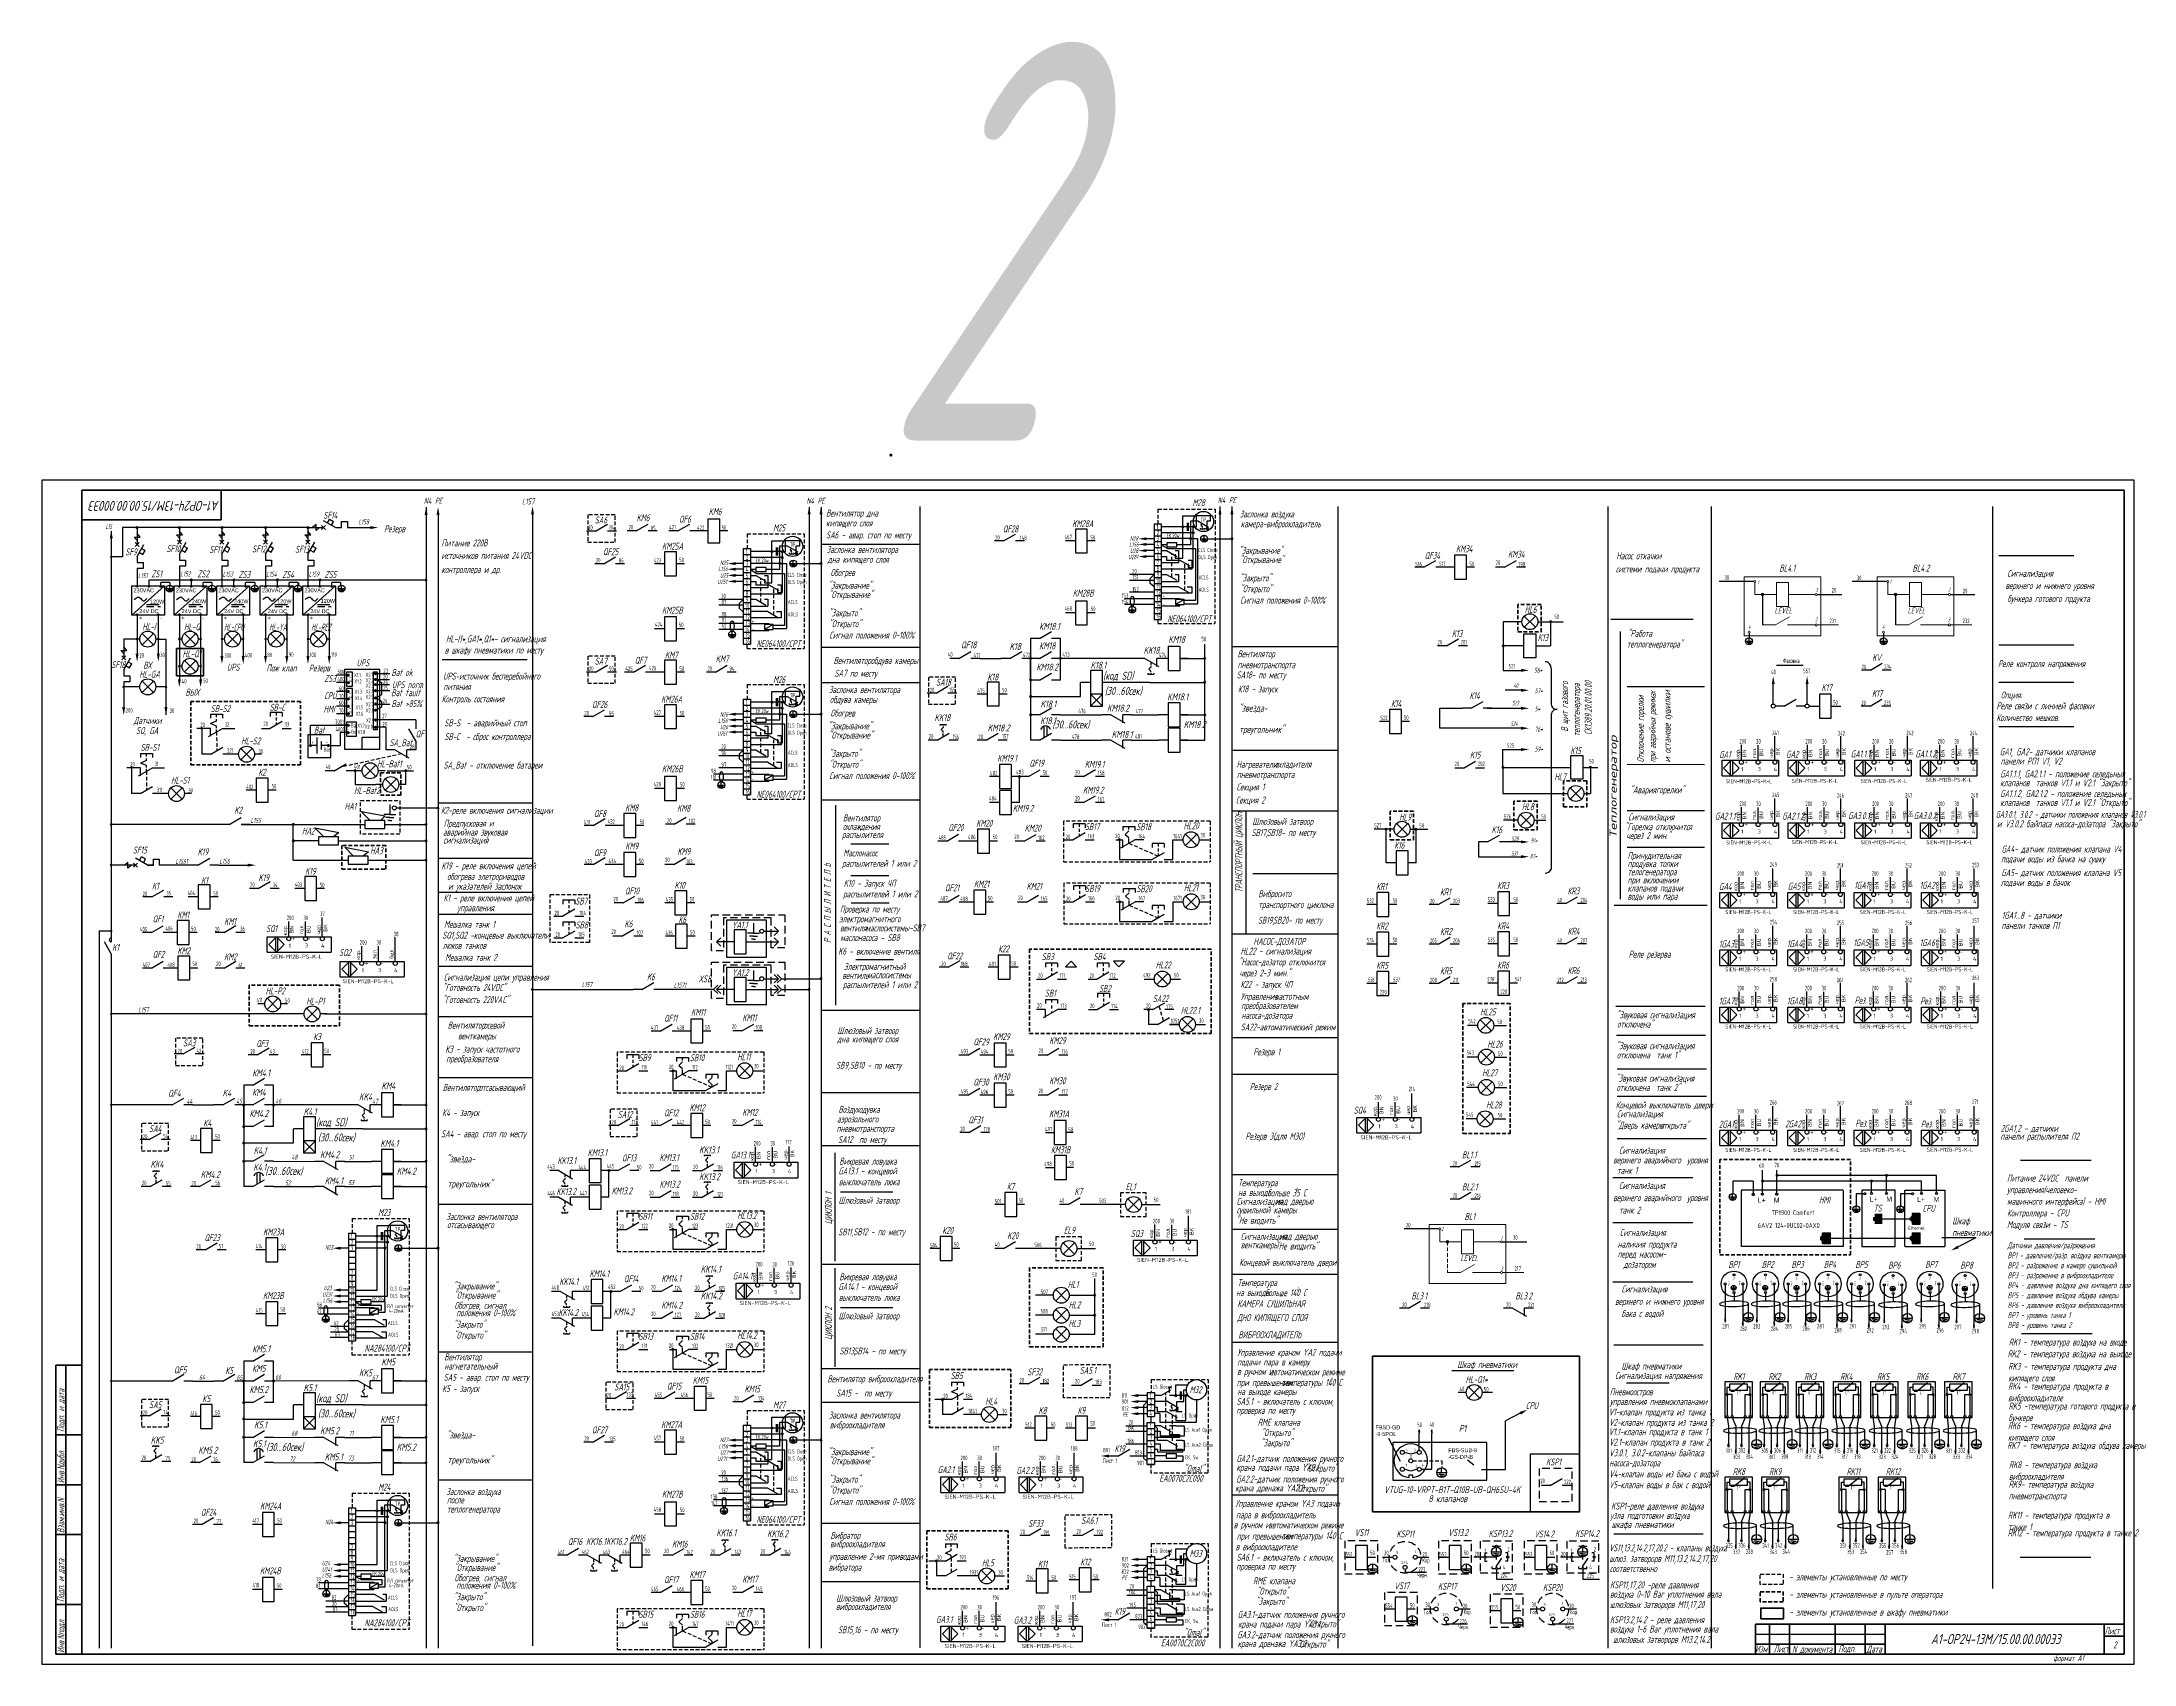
# Model space of a CAD drawing. Header units: millimetres. Extents: x 294 to 6216, y -3442 to 2720.
# Drawn here: x 1626 to 2676, y 215 to 1029 of the extents above; entities that cross this region are included whole.
import ezdxf
from ezdxf.enums import TextEntityAlignment as Align

# ---------------------------------------------------------------- set-up
doc = ezdxf.new("R2010")
doc.units = ezdxf.units.MM
doc.header["$LTSCALE"] = 15
for name, pattern in [('ACAD_ISO02W100', [15, 12, -3]), ('DASHED2', [0.375, 0.25, -0.125]), ('DOT', [0.25, 0, -0.25]), ('HIDDEN', [0.375, 0.25, -0.125]), ('HIDDEN2', [0.1875, 0.125, -0.0625]), ('K5LT_BASIC', [0]), ('K5LT_THIN', [0])]:
    doc.linetypes.add(name, pattern=pattern)
for name, color, linetype, lineweight in [('0.35 TEXT', 7, 'Continuous', 35), ('0.4 ТЕКСТ', 7, 'Continuous', 40), ('LWT 0.5', 7, 'Continuous', 50), ('LWT 0.6', 7, 'Continuous', 50), ('LWT 0.7', 7, 'Continuous', 70)]:
    doc.layers.add(name, color=color, linetype=linetype, lineweight=lineweight)
doc.layers.add('ШТРИХОВАЯ', color=7, linetype='HIDDEN')
doc.layers.add('ШТРИХОВАЯ 2', color=7, linetype='HIDDEN2')
doc.styles.add('33', font='gost.shx', dxfattribs={"width": 0.75, "oblique": 15, "height": 2.5})
doc.styles.add('34', font='gost.shx', dxfattribs={"width": 0.75, "oblique": 15, "height": 3.5})
doc.styles.add('35', font='gost.shx', dxfattribs={"width": 0.75, "oblique": 15, "height": 5})
doc.styles.add('NEWSTYLE1', font='TXT.SHX')
doc.styles.add('OPIS', font='TXT.SHX', dxfattribs={"height": 1.5})
doc.styles.add('OPSI', font='ISI-ROMANS_PL.SHX', dxfattribs={"height": 1.5})

# ---------------------------------------------------------------- blocks, each defined once
blk = doc.blocks.new('Кнопка НР без фикс лев')
at = {"linetype": 'K5LT_BASIC'}
for p, q in [((0, 0), (4.5, 0)), ((10.5, 8), (4.5, 8)), ((4.5, 8), (4.5, 6)), ((10.5, 3.46), (4.5, 0)), ((10.5, 8), (10.5, 6)), ((10.5, 0), (15, 0))]:
    blk.add_line(p, q, dxfattribs=at)
at = {"linetype": 'K5LT_THIN'}
for p, q in [((7.5, 8), (7.5, 6.5)), ((7.5, 5.5), (7.5, 4)), ((7.5, 3), (7.5, 1.73))]:
    blk.add_line(p, q, dxfattribs=at)
blk = doc.blocks.new('НР контакт')
at = {"linetype": 'K5LT_BASIC'}
for p, q in [((4.5, 0), (0, 0)), ((4.5, 0), (10.5, 3.46)), ((15, 0), (10.5, 0))]:
    blk.add_line(p, q, dxfattribs=at)
blk = doc.blocks.new('Реле')
at = {"linetype": 'K5LT_BASIC'}
for p, q in [((5, 0), (0, 0)), ((5, 6), (5, -6)), ((11, 6), (5, 6)), ((11, -6), (11, 6)), ((15, 0), (11, 0)), ((5, -6), (11, -6))]:
    blk.add_line(p, q, dxfattribs=at)
blk = doc.blocks.new('STRZALKA')
h = blk.add_hatch(color=256)
h.dxf.hatch_style = 2
h.paths.add_polyline_path([(0.7, 0), (0.7, -0.3), (1.8, 0), (0.7, 0.3)])
blk.add_line((0.7, 0), (0, 0))
blk.add_lwpolyline([(1.8, 0), (0.7, 0.3), (0.7, -0.3)], close=True)
blk = doc.blocks.new('UZIEMIENIE')
for p, q in [((0, 0), (4.9, 0)), ((2.4, 0), (2.4, 2.4)), ((2.4, -0.9), (1, -0.9)), ((2.4, -1.8), (1.6, -1.8)), ((2.4, -0.9), (3.8, -0.9)), ((2.4, -1.8), (3.2, -1.8))]:
    blk.add_line(p, q)
blk.add_circle((2.4, 0), 2.43)
blk = doc.blocks.new('Лампа сигнальная')
at = {"linetype": 'K5LT_BASIC'}
for p, q in [((3.5, 0), (0, 0)), ((10.33, -2.83), (4.67, 2.83)), ((4.67, -2.83), (10.33, 2.83)), ((15, 0), (11.5, 0))]:
    blk.add_line(p, q, dxfattribs=at)
blk.add_circle((7.5, 0), 4, dxfattribs=at)
blk = doc.blocks.new('Кнопка НЗ без фикс прав')
at = {"linetype": 'K5LT_BASIC'}
for p, q in [((4.5, 0), (0, 0)), ((3.5, -4.04), (10.5, 0)), ((4.5, 5), (10.5, 5)), ((4.5, 5), (4.5, 3)), ((4.5, -4), (4.5, 0)), ((10.5, 5), (10.5, 3)), ((15, 0), (10.5, 0))]:
    blk.add_line(p, q, dxfattribs=at)
at = {"linetype": 'K5LT_THIN'}
for p, q in [((7.5, 5), (7.5, 3.5)), ((7.5, 2), (7.5, 0.5)), ((7.5, -1), (7.5, -1.73))]:
    blk.add_line(p, q, dxfattribs=at)
blk = doc.blocks.new('Контакт контактора')
at = {"linetype": 'K5LT_BASIC'}
for p, q in [((4.5, 0), (0, 0)), ((4.5, 0), (10.5, 3.46)), ((15, 0), (10.5, 0))]:
    blk.add_line(p, q, dxfattribs=at)
blk.add_arc((11.5, 0), 1, 0, 180, dxfattribs=at)
blk = doc.blocks.new('A$C57EA152A')
at = {"linetype": 'K5LT_BASIC'}
for p, q in [((4.5, 0), (0, 0)), ((4.5, 0), (11.5, -4.04)), ((15, 0), (10.5, 0)), ((10.5, -4), (10.5, 0)), ((6, -7.3454), (6, -7.8454)), ((6, -7.8454), (6.5, -7.8454)), ((6.5, -5.3454), (7.5, -4.3454)), ((6.5, -5.3454), (7.5, -6.3454)), ((6.5, -7.8454), (9, -7.8454)), ((7.5, -1.73), (7.5, -3.3454)), ((7.5, -3.8454), (7.5, -4.3454)), ((7.5, -6.8454), (7.5, -6.3454)), ((7.5, -7.3454), (7.5, -7.8454)), ((9, -7.3454), (9, -7.8454))]:
    blk.add_line(p, q, dxfattribs=at)
blk = doc.blocks.new('НР конт с задержкой на срабатыв')
at = {"linetype": 'K5LT_BASIC'}
for p, q in [((4.5, 0), (0, 0)), ((4.5, 0), (10.5, 3.46)), ((6.75, 1.3), (6.75, 7)), ((8.25, 2.16), (8.25, 7)), ((15, 0), (10.5, 0))]:
    blk.add_line(p, q, dxfattribs=at)
blk.add_arc((7.5, 4.5), 2.61, 16.6992, 163.3008, dxfattribs=at)
blk = doc.blocks.new('Реле с замедл при срабатывании')
at = {"linetype": 'K5LT_BASIC'}
for p, q in [((5, 0), (0, 0)), ((5, 6), (5, -12)), ((11, 6), (5, 6)), ((11, -12), (11, 6)), ((15, 0), (11, 0)), ((5, -6), (11, -12)), ((11, -6), (5, -12)), ((11, -6), (5, -6)), ((5, -12), (11, -12))]:
    blk.add_line(p, q, dxfattribs=at)
blk = doc.blocks.new('НЗ контакт')
at = {"linetype": 'K5LT_BASIC'}
for p, q in [((4.5, 0), (0, 0)), ((4.5, 0), (11.5, -4.04)), ((10.5, -4), (10.5, 0)), ((15, 0), (10.5, 0))]:
    blk.add_line(p, q, dxfattribs=at)
blk = doc.blocks.new('Конденсатор постоянный')
at = {"linetype": 'K5LT_BASIC'}
for p, q in [((4.25, 0), (0, 0)), ((4.25, 4), (4.25, -4)), ((5.75, -4), (5.75, 4)), ((10, 0), (5.75, 0))]:
    blk.add_line(p, q, dxfattribs=at)
blk = doc.blocks.new('Перекл  конт левый')
at = {"linetype": 'K5LT_BASIC'}
for p, q in [((4.5, 0), (0, 0)), ((4.5, 0), (11.5, 4.04)), ((10.5, 6), (15, 6)), ((10.5, 2), (10.5, 6)), ((15, 0), (10.5, 0))]:
    blk.add_line(p, q, dxfattribs=at)
blk = doc.blocks.new('11')
at = {"const_width": 0.75}
blk.add_lwpolyline([(-0.375, 0, 1), (0.375, 0, 1)], format="xyb", close=True, dxfattribs=at)

msp = doc.modelspace()

# ---------------------------------------------------------------- hatches: boundary and pattern name
at = {"lineweight": 13}
for points in [[(2489.928, 751.975, 1), (2488.62, 751.975, 1)], [(2556.722, 751.975, 1), (2555.414, 751.975, 1)], [(2331.92, 427.143, 1), (2330.612, 427.143, 1)]]:
    msp.add_hatch(color=256, dxfattribs=at).paths.add_polyline_path(points)
h = msp.add_hatch(color=256)
h.dxf.hatch_style = 1
h.paths.add_polyline_path([(2545.595, 436.038), (2549.418, 436.038), (2549.418, 441.358), (2545.595, 441.358), (2545.595, 439.689), (2545.008, 439.689), (2545.008, 439.392), (2544.731, 439.392), (2544.731, 438.657), (2544.731, 437.963), (2545.008, 437.963), (2545.008, 437.666), (2545.595, 437.666)])
h = msp.add_hatch(color=256)
h.dxf.hatch_style = 1
h.paths.add_polyline_path([(2564.534, 436.038), (2568.357, 436.038), (2568.357, 441.358), (2564.534, 441.358), (2564.534, 439.689), (2563.947, 439.689), (2563.947, 439.392), (2563.671, 439.392), (2563.671, 438.657), (2563.671, 437.963), (2563.947, 437.963), (2563.947, 437.666), (2564.534, 437.666)])
h = msp.add_hatch(color=256)
h.dxf.hatch_style = 1
h.paths.add_polyline_path([(2519.472, 426.267), (2523.295, 426.267), (2523.295, 431.587), (2519.472, 431.587), (2519.472, 429.918), (2518.885, 429.918), (2518.885, 429.621), (2518.608, 429.621), (2518.608, 428.886), (2518.608, 428.192), (2518.885, 428.192), (2518.885, 427.895), (2519.472, 427.895)])
h = msp.add_hatch(color=256)
h.dxf.hatch_style = 1
h.paths.add_polyline_path([(2564.534, 426.267), (2568.357, 426.267), (2568.357, 431.587), (2564.534, 431.587), (2564.534, 429.918), (2563.947, 429.918), (2563.947, 429.621), (2563.671, 429.621), (2563.671, 428.886), (2563.671, 428.192), (2563.947, 428.192), (2563.947, 427.895), (2564.534, 427.895)])

# ---------------------------------------------------------------- linework, layer by layer
for p, q in [((2675.845, 809.294, -0.041), (1625.845, 809.294, -0.041)), ((1625.845, 809.294, -0.041), (1625.845, 215.294, -0.041)), ((1625.845, 809.294, -0.041), (1625.845, 215.294, -0.041)), ((2675.845, 215.294, -0.041), (2675.845, 809.294, -0.041)), ((1773.248, 785.483, -0.041), (1767.248, 788.943, -0.041)), ((1769.248, 787.793, -0.041), (1770.248, 789.523, -0.041)), ((1772.248, 788.363, -0.041), (1770.248, 789.523, -0.041)), ((1771.248, 786.633, -0.041), (1772.248, 788.363, -0.041)), ((1776.227, 785.483, -0.041), (1776.227, 788.483, -0.041)), ((1776.227, 788.483, -0.041), (1779.227, 788.483, -0.041)), ((1779.227, 788.483, -0.041), (1779.227, 785.483, -0.041)), ((1818.672, 795.789, -0.041), (1818.672, 223.304, -0.041)), ((1824.672, 791.789, -0.041), (1824.672, 223.304, -0.041)), ((1872.083, 792.101, -0.041), (1872.083, 224.444, -0.041)), ((2010.892, 795.789, -0.041), (2010.892, 223.304, -0.041)), ((2016.892, 795.789, -0.041), (2016.892, 223.304, -0.041)), ((2066.454, 796.101, -0.041), (2066.454, 644.341, -0.041)), ((2198.435, 791.301, -0.041), (2204.337, 791.301, -0.041)), ((2198.435, 770.185, -0.041), (2198.435, 791.301, -0.041)), ((2202.42, 776.869, -0.041), (2202.42, 788.841, -0.041)), ((2202.42, 788.841, -0.041), (2206.011, 788.841, -0.041)), ((2212.344, 791.301, -0.041), (2204.337, 791.301, -0.041)), ((2205.215, 785.889, -0.041), (2205.215, 791.301, -0.041)), ((2210.594, 788.863, -0.041), (2212.344, 788.863, -0.041)), ((2212.344, 788.863, -0.041), (2212.344, 791.301, -0.041)), ((2217.083, 796.101, -0.041), (2217.083, 223.304, -0.041)), ((2223.083, 796.101, -0.041), (2223.083, 223.304, -0.041)), ((2276.241, 796.101, -0.041), (2276.241, 223.304, -0.041)), ((2411.765, 796.101, -0.041), (2411.765, 223.304, -0.041)), ((2463.519, 796.101, -0.041), (2463.519, 223.304, -0.041)), ((2604.775, 796.101, -0.041), (2604.775, 253.311, -0.041)), ((1660.672, 783.668, -0.041), (1660.672, 582.145, -0.041)), ((1759.935, 785.483, -0.041), (1666.357, 785.483, -0.041)), ((1666.357, 785.483, -0.041), (1666.357, 770.734, -0.041)), ((1672.136, 780.76, -0.041), (1675.136, 780.76, -0.041)), ((1673.636, 779.01, -0.041), (1672.136, 780.76, -0.041)), ((1674.636, 778.01, -0.041), (1672.636, 776.01, -0.041)), ((1674.636, 776.01, -0.041), (1672.636, 778.01, -0.041)), ((1673.636, 785.483, -0.041), (1673.636, 777.01, -0.041)), ((1675.136, 780.76, -0.041), (1673.636, 782.51, -0.041)), ((1673.636, 771.01, -0.041), (1677.096, 777.01, -0.041)), ((1693.365, 781.919, -0.041), (1696.365, 781.919, -0.041)), ((1694.865, 780.169, -0.041), (1693.365, 781.919, -0.041)), ((1695.865, 779.169, -0.041), (1693.865, 777.169, -0.041)), ((1695.865, 777.169, -0.041), (1693.865, 779.169, -0.041)), ((1694.865, 785.483, -0.041), (1694.865, 778.169, -0.041)), ((1696.365, 781.919, -0.041), (1694.865, 783.669, -0.041)), ((1694.865, 772.169, -0.041), (1698.325, 778.169, -0.041)), ((1714.725, 781.919, -0.041), (1717.725, 781.919, -0.041)), ((1716.225, 780.169, -0.041), (1714.725, 781.919, -0.041)), ((1717.225, 779.169, -0.041), (1715.225, 777.169, -0.041)), ((1717.225, 777.169, -0.041), (1715.225, 779.169, -0.041)), ((1716.225, 785.483, -0.041), (1716.225, 778.169, -0.041)), ((1717.725, 781.919, -0.041), (1716.225, 783.669, -0.041)), ((1716.225, 772.169, -0.041), (1719.685, 778.169, -0.041)), ((1736.609, 781.919, -0.041), (1739.609, 781.919, -0.041)), ((1738.109, 780.169, -0.041), (1736.609, 781.919, -0.041)), ((1739.109, 779.169, -0.041), (1737.109, 777.169, -0.041)), ((1739.109, 777.169, -0.041), (1737.109, 779.169, -0.041)), ((1738.109, 785.483, -0.041), (1738.109, 778.169, -0.041)), ((1739.609, 781.919, -0.041), (1738.109, 783.669, -0.041)), ((1738.109, 772.169, -0.041), (1741.569, 778.169, -0.041)), ((1757.899, 781.919, -0.041), (1760.899, 781.919, -0.041)), ((1759.399, 780.169, -0.041), (1757.899, 781.919, -0.041)), ((1760.399, 779.169, -0.041), (1758.399, 777.169, -0.041)), ((1760.399, 777.169, -0.041), (1758.399, 779.169, -0.041)), ((1759.399, 785.483, -0.041), (1759.399, 778.169, -0.041)), ((1760.899, 781.919, -0.041), (1759.399, 783.669, -0.041)), ((1759.399, 772.169, -0.041), (1762.859, 778.169, -0.041)), ((1759.935, 785.483, -0.041), (1767.248, 785.483, -0.041)), ((1763.498, 786.983, -0.041), (1761.748, 785.483, -0.041)), ((1763.498, 783.983, -0.041), (1763.498, 786.983, -0.041)), ((1765.248, 785.483, -0.041), (1763.498, 783.983, -0.041)), ((1766.248, 786.483, -0.041), (1768.248, 784.483, -0.041)), ((1768.248, 786.483, -0.041), (1766.248, 784.483, -0.041)), ((1773.248, 785.483, -0.041), (1775.227, 785.483, -0.041)), ((1775.227, 785.483, -0.041), (1776.227, 785.483, -0.041)), ((1779.227, 785.483, -0.041), (1790.641, 785.483, -0.041)), ((1992.245, 778.847, -0.041), (1998.146, 778.847, -0.041)), ((1992.245, 757.731, -0.041), (1992.245, 778.847, -0.041)), ((2006.153, 778.847, -0.041), (1998.146, 778.847, -0.041)), ((1999.024, 773.435, -0.041), (1999.024, 778.847, -0.041)), ((2006.153, 776.409, -0.041), (2006.153, 778.847, -0.041)), ((2016.892, 777.214, -0.041), (2066.454, 777.214, -0.041)), ((2184.067, 779.869, -0.041), (2180.201, 779.869, -0.041)), ((2184.067, 777.051, -0.041), (2180.201, 777.051, -0.041)), ((2184.067, 787.428, -0.041), (2187.635, 787.428, -0.041)), ((2184.067, 787.428, -0.041), (2184.067, 775.428, -0.041)), ((2184.067, 784.428, -0.041), (2187.635, 784.428, -0.041)), ((2184.067, 781.428, -0.041), (2187.635, 781.428, -0.041)), ((2184.067, 778.428, -0.041), (2187.635, 778.428, -0.041)), ((2187.635, 787.428, -0.041), (2187.635, 775.428, -0.041)), ((2188.83, 782.901, -0.041), (2187.635, 782.901, -0.041)), ((2202.42, 779.961, -0.041), (2187.635, 779.961, -0.041)), ((2202.42, 779.961, -0.041), (2205.796, 779.961, -0.041)), ((2203.435, 785.889, -0.041), (2204.648, 785.889, -0.041)), ((2203.674, 765.457, -0.041), (2203.674, 785.889, -0.041)), ((2204.648, 785.889, -0.041), (2205.215, 785.889, -0.041)), ((2205.796, 779.961, -0.041), (2205.796, 747.31, -0.041)), ((2210.594, 785.782, -0.041), (2209.941, 784.651, -0.041)), ((2209.941, 784.651, -0.041), (2210.594, 784.651, -0.041)), ((2210.594, 785.782, -0.041), (2211.247, 784.651, -0.041)), ((2211.247, 784.651, -0.041), (2210.594, 784.651, -0.041)), ((2210.87, 779.914, -0.041), (2223.083, 779.914, -0.041)), ((1666.357, 770.734, -0.041), (1660.672, 770.734, -0.041)), ((1673.636, 771.01, -0.041), (1673.636, 769.031, -0.041)), ((1673.636, 769.031, -0.041), (1673.636, 768.031, -0.041)), ((1673.636, 768.031, -0.041), (1676.636, 768.031, -0.041)), ((1674.786, 773.01, -0.041), (1676.516, 772.01, -0.041)), ((1675.946, 775.01, -0.041), (1677.676, 774.01, -0.041)), ((1676.516, 772.01, -0.041), (1677.676, 774.01, -0.041)), ((1676.636, 768.031, -0.041), (1676.636, 765.031, -0.041)), ((1694.865, 772.169, -0.041), (1694.865, 770.191, -0.041)), ((1694.865, 770.191, -0.041), (1694.865, 769.191, -0.041)), ((1694.865, 769.191, -0.041), (1697.865, 769.191, -0.041)), ((1696.015, 774.169, -0.041), (1697.745, 773.169, -0.041)), ((1697.175, 776.169, -0.041), (1698.905, 775.169, -0.041)), ((1697.745, 773.169, -0.041), (1698.905, 775.169, -0.041)), ((1697.865, 769.191, -0.041), (1697.865, 766.191, -0.041)), ((1716.225, 772.169, -0.041), (1716.225, 770.191, -0.041)), ((1716.225, 770.191, -0.041), (1716.225, 769.191, -0.041)), ((1716.225, 769.191, -0.041), (1719.225, 769.191, -0.041)), ((1717.375, 774.169, -0.041), (1719.105, 773.169, -0.041)), ((1718.535, 776.169, -0.041), (1720.265, 775.169, -0.041)), ((1719.105, 773.169, -0.041), (1720.265, 775.169, -0.041)), ((1719.225, 769.191, -0.041), (1719.225, 766.191, -0.041)), ((1738.109, 772.169, -0.041), (1738.109, 770.191, -0.041)), ((1738.109, 770.191, -0.041), (1738.109, 769.191, -0.041)), ((1738.109, 769.191, -0.041), (1741.109, 769.191, -0.041)), ((1739.259, 774.169, -0.041), (1740.989, 773.169, -0.041)), ((1740.419, 776.169, -0.041), (1742.149, 775.169, -0.041)), ((1740.989, 773.169, -0.041), (1742.149, 775.169, -0.041)), ((1741.109, 769.191, -0.041), (1741.109, 766.191, -0.041)), ((1759.399, 772.169, -0.041), (1759.399, 770.191, -0.041)), ((1759.399, 770.191, -0.041), (1759.399, 769.191, -0.041)), ((1759.399, 769.191, -0.041), (1762.399, 769.191, -0.041)), ((1760.549, 774.169, -0.041), (1762.279, 773.169, -0.041)), ((1761.709, 776.169, -0.041), (1763.439, 775.169, -0.041)), ((1762.279, 773.169, -0.041), (1763.439, 775.169, -0.041)), ((1762.399, 769.191, -0.041), (1762.399, 766.191, -0.041)), ((1977.876, 767.415, -0.041), (1974.01, 767.415, -0.041)), ((1977.876, 774.974, -0.041), (1981.445, 774.974, -0.041)), ((1977.876, 774.974, -0.041), (1977.876, 762.974, -0.041)), ((1977.876, 771.974, -0.041), (1981.445, 771.974, -0.041)), ((1977.876, 768.974, -0.041), (1981.445, 768.974, -0.041)), ((1981.445, 774.974, -0.041), (1981.445, 762.974, -0.041)), ((1982.639, 770.447, -0.041), (1981.445, 770.447, -0.041)), ((1996.229, 767.506, -0.041), (1981.445, 767.506, -0.041)), ((1996.229, 764.414, -0.041), (1996.229, 776.386, -0.041)), ((1996.229, 776.386, -0.041), (1999.82, 776.386, -0.041)), ((1996.229, 767.506, -0.041), (1999.605, 767.506, -0.041)), ((1997.245, 773.435, -0.041), (1998.457, 773.435, -0.041)), ((1997.483, 753.002, -0.041), (1997.483, 773.435, -0.041)), ((1998.457, 773.435, -0.041), (1999.024, 773.435, -0.041)), ((1999.605, 767.506, -0.041), (1999.605, 734.856, -0.041)), ((2004.403, 773.328, -0.041), (2003.75, 772.197, -0.041)), ((2003.75, 772.197, -0.041), (2004.403, 772.197, -0.041)), ((2004.403, 776.409, -0.041), (2006.153, 776.409, -0.041)), ((2004.403, 773.328, -0.041), (2005.056, 772.197, -0.041)), ((2005.056, 772.197, -0.041), (2004.403, 772.197, -0.041)), ((2004.679, 767.46, -0.041), (2016.892, 767.46, -0.041)), ((2184.067, 773.945, -0.041), (2180.201, 773.945, -0.041)), ((2184.067, 770.948, -0.041), (2180.201, 770.948, -0.041)), ((2184.067, 775.428, -0.041), (2187.635, 775.428, -0.041)), ((2184.067, 775.428, -0.041), (2187.635, 775.428, -0.041)), ((2184.067, 775.428, -0.041), (2184.067, 763.428, -0.041)), ((2184.067, 772.428, -0.041), (2187.635, 772.428, -0.041)), ((2184.067, 769.428, -0.041), (2187.635, 769.428, -0.041)), ((2190.342, 776.869, -0.041), (2187.635, 776.869, -0.041)), ((2187.635, 776.869, -0.041), (2190.903, 774.982, -0.041)), ((2187.635, 775.428, -0.041), (2187.635, 763.428, -0.041)), ((2187.635, 773.955, -0.041), (2190.313, 773.955, -0.041)), ((2187.635, 770.922, -0.041), (2190.313, 770.922, -0.041)), ((2196.339, 767.793, -0.041), (2187.635, 767.793, -0.041)), ((2190.313, 770.922, -0.041), (2190.313, 769.226, -0.041)), ((2190.313, 769.226, -0.041), (2196.859, 769.226, -0.041)), ((2190.903, 774.982, -0.041), (2204.802, 774.982, -0.041)), ((2194.633, 773.955, -0.041), (2196.339, 773.955, -0.041)), ((2194.633, 770.185, -0.041), (2198.435, 770.185, -0.041)), ((2202.42, 776.869, -0.041), (2195.466, 776.869, -0.041)), ((2196.339, 773.955, -0.041), (2196.339, 767.793, -0.041)), ((2201.179, 769.226, -0.041), (2203.03, 769.226, -0.041)), ((2203.03, 769.226, -0.041), (2203.03, 764.612, -0.041)), ((2204.802, 774.982, -0.041), (2204.802, 748.843, -0.041)), ((2608.002, 771.458, -0.041), (2645.602, 771.458, -0.041)), ((1671.011, 741.473, -0.041), (1687.419, 756.328, -0.041)), ((1676.636, 765.031, -0.041), (1673.636, 765.031, -0.041)), ((1673.636, 765.031, -0.041), (1673.636, 756.328, -0.041)), ((1679.636, 756.328, -0.041), (1679.636, 759.195, -0.041)), ((1679.636, 759.195, -0.041), (1818.672, 759.195, -0.041)), ((1692.24, 741.473, -0.041), (1708.647, 756.328, -0.041)), ((1697.865, 766.191, -0.041), (1694.865, 766.191, -0.041)), ((1694.865, 766.191, -0.041), (1694.865, 756.328, -0.041)), ((1700.865, 756.328, -0.041), (1700.865, 759.195, -0.041)), ((1713.6, 741.473, -0.041), (1730.007, 756.328, -0.041)), ((1719.225, 766.191, -0.041), (1716.225, 766.191, -0.041)), ((1716.225, 766.191, -0.041), (1716.225, 756.328, -0.041)), ((1722.225, 756.328, -0.041), (1722.225, 759.195, -0.041)), ((1735.484, 741.473, -0.041), (1751.892, 756.328, -0.041)), ((1741.109, 766.191, -0.041), (1738.109, 766.191, -0.041)), ((1738.109, 766.191, -0.041), (1738.109, 756.328, -0.041)), ((1744.109, 756.328, -0.041), (1744.109, 759.195, -0.041)), ((1756.774, 741.473, -0.041), (1773.182, 756.328, -0.041)), ((1762.399, 766.191, -0.041), (1759.399, 766.191, -0.041)), ((1759.399, 766.191, -0.041), (1759.399, 756.328, -0.041)), ((1765.399, 756.328, -0.041), (1765.399, 759.195, -0.041)), ((1977.876, 764.596, -0.041), (1974.01, 764.596, -0.041)), ((1977.876, 761.49, -0.041), (1974.01, 761.49, -0.041)), ((1977.876, 758.494, -0.041), (1974.01, 758.494, -0.041)), ((1977.876, 765.974, -0.041), (1981.445, 765.974, -0.041)), ((1977.876, 762.974, -0.041), (1981.445, 762.974, -0.041)), ((1977.876, 762.974, -0.041), (1981.445, 762.974, -0.041)), ((1977.876, 762.974, -0.041), (1977.876, 750.974, -0.041)), ((1977.876, 759.974, -0.041), (1981.445, 759.974, -0.041)), ((1977.876, 756.974, -0.041), (1981.445, 756.974, -0.041)), ((1984.151, 764.414, -0.041), (1981.445, 764.414, -0.041)), ((1981.445, 764.414, -0.041), (1984.712, 762.528, -0.041)), ((1981.445, 762.974, -0.041), (1981.445, 750.974, -0.041)), ((1981.445, 761.501, -0.041), (1984.123, 761.501, -0.041)), ((1981.445, 758.468, -0.041), (1984.123, 758.468, -0.041)), ((1984.123, 758.468, -0.041), (1984.123, 756.772, -0.041)), ((1984.123, 756.772, -0.041), (1990.668, 756.772, -0.041)), ((1984.712, 762.528, -0.041), (1998.611, 762.528, -0.041)), ((1988.443, 761.501, -0.041), (1990.148, 761.501, -0.041)), ((1988.443, 757.731, -0.041), (1992.245, 757.731, -0.041)), ((1996.229, 764.414, -0.041), (1989.275, 764.414, -0.041)), ((1990.148, 761.501, -0.041), (1990.148, 755.339, -0.041)), ((1994.988, 756.772, -0.041), (1996.839, 756.772, -0.041)), ((1996.839, 756.772, -0.041), (1996.839, 752.157, -0.041)), ((1998.611, 762.528, -0.041), (1998.611, 736.388, -0.041)), ((2184.067, 761.896, -0.041), (2171.709, 761.896, -0.041)), ((2184.067, 758.962, -0.041), (2171.709, 758.962, -0.041)), ((2184.067, 761.896, -0.041), (2182.113, 759.943, -0.041)), ((2182.113, 757.432, -0.041), (2182.113, 759.943, -0.041)), ((2184.067, 755.749, -0.041), (2182.113, 757.432, -0.041)), ((2184.067, 766.428, -0.041), (2187.635, 766.428, -0.041)), ((2184.067, 763.428, -0.041), (2187.635, 763.428, -0.041)), ((2184.067, 763.428, -0.041), (2187.635, 763.428, -0.041)), ((2184.067, 763.428, -0.041), (2187.635, 763.428, -0.041)), ((2184.067, 763.428, -0.041), (2184.067, 739.428, -0.041)), ((2184.067, 760.428, -0.041), (2187.635, 760.428, -0.041)), ((2184.067, 757.428, -0.041), (2187.635, 757.428, -0.041)), ((2203.03, 764.612, -0.041), (2187.635, 764.612, -0.041)), ((2187.635, 763.428, -0.041), (2187.635, 739.428, -0.041)), ((2187.635, 761.955, -0.041), (2190.313, 761.955, -0.041)), ((2187.635, 758.49, -0.041), (2196.339, 758.49, -0.041)), ((2194.633, 761.955, -0.041), (2196.339, 761.955, -0.041)), ((2196.339, 761.955, -0.041), (2196.339, 758.49, -0.041)), ((2201.179, 765.457, -0.041), (2203.674, 765.457, -0.041)), ((2484.953, 758.496, -0.041), (2467.577, 758.496, -0.041)), ((2551.747, 758.496, -0.041), (2534.371, 758.496, -0.041)), ((1678.35, 746.982, -0.041), (1684.65, 746.982, -0.041)), ((1699.579, 746.982, -0.041), (1705.878, 746.982, -0.041)), ((1720.939, 746.982, -0.041), (1727.238, 746.982, -0.041)), ((1742.823, 746.982, -0.041), (1749.123, 746.982, -0.041)), ((1764.113, 746.982, -0.041), (1770.413, 746.982, -0.041)), ((1977.876, 749.442, -0.041), (1965.518, 749.442, -0.041)), ((1977.876, 746.508, -0.041), (1965.518, 746.508, -0.041)), ((1977.876, 749.442, -0.041), (1975.922, 747.489, -0.041)), ((1975.922, 744.978, -0.041), (1975.922, 747.489, -0.041)), ((1977.876, 753.974, -0.041), (1981.445, 753.974, -0.041)), ((1977.876, 750.974, -0.041), (1981.445, 750.974, -0.041)), ((1977.876, 750.974, -0.041), (1981.445, 750.974, -0.041)), ((1977.876, 750.974, -0.041), (1981.445, 750.974, -0.041)), ((1977.876, 750.974, -0.041), (1977.876, 726.974, -0.041)), ((1977.876, 747.974, -0.041), (1981.445, 747.974, -0.041)), ((1990.148, 755.339, -0.041), (1981.445, 755.339, -0.041)), ((1996.839, 752.157, -0.041), (1981.445, 752.157, -0.041)), ((1981.445, 750.974, -0.041), (1981.445, 726.974, -0.041)), ((1981.445, 749.501, -0.041), (1984.123, 749.501, -0.041)), ((1981.445, 746.036, -0.041), (1990.148, 746.036, -0.041)), ((1988.443, 749.501, -0.041), (1990.148, 749.501, -0.041)), ((1990.148, 749.501, -0.041), (1990.148, 746.036, -0.041)), ((1994.988, 753.002, -0.041), (1997.483, 753.002, -0.041)), ((2184.067, 749.825, -0.041), (2169.082, 749.825, -0.041)), ((2184.067, 746.828, -0.041), (2169.082, 746.828, -0.041)), ((2184.067, 753.018, -0.041), (2171.709, 753.018, -0.041)), ((2184.067, 754.428, -0.041), (2187.635, 754.428, -0.041)), ((2184.067, 751.428, -0.041), (2187.635, 751.428, -0.041)), ((2184.067, 748.428, -0.041), (2187.635, 748.428, -0.041)), ((2196.339, 755.793, -0.041), (2187.635, 755.793, -0.041)), ((2203.03, 752.612, -0.041), (2187.635, 752.612, -0.041)), ((2187.635, 749.893, -0.041), (2196.887, 749.893, -0.041)), ((2187.635, 746.3, -0.041), (2196.887, 746.3, -0.041)), ((2199.089, 749.381, -0.041), (2194.685, 746.839, -0.041)), ((2196.887, 749.893, -0.041), (2196.887, 749.381, -0.041)), ((2196.887, 746.839, -0.041), (2196.887, 746.327, -0.041)), ((2204.802, 748.843, -0.041), (2199.089, 748.843, -0.041)), ((2199.089, 747.31, -0.041), (2205.796, 747.31, -0.041)), ((2200.659, 755.793, -0.041), (2203.03, 755.793, -0.041)), ((2203.03, 755.793, -0.041), (2203.03, 752.612, -0.041)), ((2489.274, 751.975, -0.041), (2489.274, 736.625, -0.041)), ((2516.817, 751.975, -0.041), (2529.068, 751.975, -0.041)), ((2556.068, 751.975, -0.041), (2556.068, 736.625, -0.041)), ((2583.611, 751.975, -0.041), (2595.862, 751.975, -0.041)), ((1673.636, 741.473, -0.041), (1673.636, 722.387, -0.041)), ((1684.301, 741.473, -0.041), (1684.301, 722.228, -0.041)), ((1694.865, 741.473, -0.041), (1694.865, 709.561, -0.041)), ((1705.529, 741.473, -0.041), (1705.529, 711.198, -0.041)), ((1705.529, 741.473, -0.041), (1705.529, 709.402, -0.041)), ((1716.225, 741.473, -0.041), (1716.225, 721.211, -0.041)), ((1726.889, 741.473, -0.041), (1726.889, 725.401, -0.041)), ((1726.889, 741.473, -0.041), (1726.889, 721.052, -0.041)), ((1738.109, 741.473, -0.041), (1738.109, 721.211, -0.041)), ((1748.774, 741.473, -0.041), (1748.774, 725.401, -0.041)), ((1748.774, 741.473, -0.041), (1748.774, 721.052, -0.041)), ((1759.399, 741.473, -0.041), (1759.399, 721.211, -0.041)), ((1770.064, 741.473, -0.041), (1770.064, 725.401, -0.041)), ((1770.064, 741.473, -0.041), (1770.064, 721.052, -0.041)), ((1977.876, 740.564, -0.041), (1965.518, 740.564, -0.041)), ((1977.876, 737.37, -0.041), (1965.634, 737.37, -0.041)), ((1977.876, 743.294, -0.041), (1975.922, 744.978, -0.041)), ((1977.876, 744.974, -0.041), (1981.445, 744.974, -0.041)), ((1977.876, 741.974, -0.041), (1981.445, 741.974, -0.041)), ((1977.876, 738.974, -0.041), (1981.445, 738.974, -0.041)), ((1977.876, 735.974, -0.041), (1981.445, 735.974, -0.041)), ((1990.148, 743.339, -0.041), (1981.445, 743.339, -0.041)), ((1996.839, 740.157, -0.041), (1981.445, 740.157, -0.041)), ((1981.445, 737.439, -0.041), (1990.696, 737.439, -0.041)), ((1992.898, 736.927, -0.041), (1988.494, 734.384, -0.041)), ((1990.696, 737.439, -0.041), (1990.696, 736.927, -0.041)), ((1998.611, 736.388, -0.041), (1992.898, 736.388, -0.041)), ((1994.468, 743.339, -0.041), (1996.839, 743.339, -0.041)), ((1996.839, 743.339, -0.041), (1996.839, 740.157, -0.041)), ((2184.067, 745.428, -0.041), (2187.635, 745.428, -0.041)), ((2184.067, 742.428, -0.041), (2187.635, 742.428, -0.041)), ((2184.067, 739.428, -0.041), (2187.635, 739.428, -0.041)), ((2368.633, 738.276, -0.041), (2359.246, 738.276, -0.041)), ((2359.246, 738.276, -0.041), (2359.246, 730.152, -0.041)), ((2369.804, 735.447, -0.041), (2375.461, 741.104, -0.041)), ((2369.804, 741.104, -0.041), (2375.461, 735.447, -0.041)), ((2376.633, 738.276, -0.041), (2389.377, 738.276, -0.041)), ((2383.005, 738.276, -0.041), (2383.005, 726.173, -0.041)), ((2413.185, 739.543, -0.041), (2454.516, 739.543, -0.041)), ((1673.636, 729.555, -0.041), (1666.928, 729.555, -0.041)), ((1666.928, 729.555, -0.041), (1666.928, 720.153, -0.041)), ((1668.428, 723.903, -0.041), (1666.928, 725.653, -0.041)), ((1684.301, 729.555, -0.041), (1688.142, 729.555, -0.041)), ((1688.142, 729.555, -0.041), (1688.142, 691.562, -0.041)), ((1977.876, 734.374, -0.041), (1965.634, 734.374, -0.041)), ((1977.876, 732.974, -0.041), (1981.445, 732.974, -0.041)), ((1977.876, 729.974, -0.041), (1981.445, 729.974, -0.041)), ((1977.876, 726.974, -0.041), (1981.445, 726.974, -0.041)), ((1981.445, 733.846, -0.041), (1990.696, 733.846, -0.041)), ((1990.696, 734.384, -0.041), (1990.696, 733.873, -0.041)), ((1992.898, 734.856, -0.041), (1999.605, 734.856, -0.041)), ((2016.892, 725.495, -0.041), (2066.454, 725.495, -0.041)), ((2122.062, 729.827, -0.041), (2122.062, 708.98, -0.041)), ((2137.062, 708.98, -0.041), (2137.062, 729.827, -0.041)), ((2209.439, 678.841, -0.041), (2209.439, 726.946, -0.041)), ((2223.083, 725.911, -0.041), (2276.241, 725.911, -0.041)), ((2359.246, 730.152, -0.041), (2359.246, 713.867, -0.041)), ((2369.633, 726.173, -0.041), (2359.246, 726.173, -0.041)), ((2369.633, 720.173, -0.041), (2369.633, 732.173, -0.041)), ((2369.633, 732.173, -0.041), (2375.633, 732.173, -0.041)), ((2375.633, 732.173, -0.041), (2375.633, 720.173, -0.041)), ((2375.633, 726.173, -0.041), (2383.005, 726.173, -0.041)), ((2417.974, 733.275, -0.041), (2417.974, 599.003, -0.041)), ((2482.625, 732.55, -0.061), (2482.625, 730.154, -0.061)), ((2550.104, 732.55, -0.061), (2550.104, 730.154, -0.061)), ((2608.002, 726.599, -0.041), (2645.602, 726.599, -0.041)), ((1665.428, 723.903, -0.041), (1668.428, 723.903, -0.041)), ((1666.928, 722.153, -0.041), (1665.428, 723.903, -0.041)), ((1667.928, 721.153, -0.041), (1665.928, 719.153, -0.041)), ((1667.928, 719.153, -0.041), (1665.928, 721.153, -0.041)), ((1666.928, 714.153, -0.041), (1670.388, 720.153, -0.041)), ((1666.928, 714.153, -0.041), (1666.928, 712.174, -0.041)), ((1668.078, 716.153, -0.041), (1669.808, 715.153, -0.041)), ((1669.238, 718.153, -0.041), (1670.968, 717.153, -0.041)), ((1669.808, 715.153, -0.041), (1670.968, 717.153, -0.041)), ((1673.636, 722.387, -0.041), (1673.636, 722.228, -0.041)), ((1716.225, 721.211, -0.041), (1716.225, 721.052, -0.041)), ((1738.109, 721.211, -0.041), (1738.109, 721.052, -0.041)), ((1759.399, 721.211, -0.041), (1759.399, 721.052, -0.041)), ((1826.767, 719.237, -0.041), (1869.365, 719.237, -0.041)), ((2096.582, 719.827, -0.041), (2107.065, 719.827, -0.041)), ((2122.062, 708.971, -0.041), (2122.062, 719.876, -0.041)), ((2122.062, 719.876, -0.041), (2122.062, 708.971, -0.041)), ((2174.94, 719.856, -0.041), (2137.062, 719.827, -0.041)), ((2197.548, 719.856, -0.041), (2209.439, 719.856, -0.041)), ((2375.633, 720.173, -0.041), (2369.633, 720.173, -0.041)), ((2383.214, 715.133, -0.041), (2383.214, 697.061, -0.041)), ((2496.322, 716.512, -0.02), (2509.743, 716.512, -0.02)), ((1666.928, 712.174, -0.041), (1666.928, 711.174, -0.041)), ((1666.928, 711.174, -0.041), (1669.928, 711.174, -0.041)), ((1666.928, 708.174, -0.041), (1666.928, 695.404, -0.041)), ((1669.928, 708.174, -0.041), (1666.928, 708.174, -0.041)), ((1669.928, 711.174, -0.041), (1669.928, 708.174, -0.041)), ((1694.865, 709.561, -0.041), (1694.865, 709.402, -0.041)), ((1779.224, 711.43, -0.041), (1773.751, 711.43, -0.041)), ((1779.224, 707.723, -0.041), (1773.781, 707.723, -0.041)), ((1793.659, 712.231, -0.041), (1800.402, 712.231, -0.041)), ((1793.659, 709.267, -0.041), (1800.26, 709.267, -0.041)), ((1793.659, 709.267, -0.041), (1796.379, 707.697, -0.041)), ((1793.659, 706.743, -0.041), (1800.3, 706.743, -0.041)), ((1793.659, 703.674, -0.041), (1800.402, 703.674, -0.041)), ((1796.379, 707.697, -0.041), (1796.379, 701.576, -0.041)), ((2016.892, 707.842, -0.041), (2066.454, 707.842, -0.041)), ((2122.062, 708.971, -0.041), (2122.062, 678.865, -0.041)), ((2122.062, 703.804, -0.041), (2122.062, 703.804, -0.041)), ((2147.114, 700.75, -0.041), (2147.114, 707.851, -0.041)), ((2181.946, 707.851, -0.041), (2162.114, 707.851, -0.041)), ((2181.946, 707.851, -0.041), (2209.439, 707.851, -0.041)), ((2359.246, 713.867, -0.041), (2368.198, 713.867, -0.041)), ((2368.165, 703.867, -0.041), (2360.2, 703.867, -0.041)), ((2421.484, 705.774, -0.041), (2460.21, 705.734, -0.041)), ((2494.724, 696.954, -0.041), (2494.724, 706.942, -0.041)), ((2511.724, 696.954, -0.041), (2511.724, 706.942, -0.041)), ((2608.002, 707.946, -0.041), (2645.602, 707.946, -0.041)), ((1779.224, 703.247, -0.041), (1773.751, 703.247, -0.041)), ((1779.224, 695.826, -0.041), (1773.751, 695.826, -0.041)), ((1779.224, 699.54, -0.041), (1773.781, 699.54, -0.041)), ((1796.379, 701.576, -0.041), (1793.659, 700.006, -0.041)), ((1793.659, 700.006, -0.041), (1796.379, 698.436, -0.041)), ((1793.659, 696.966, -0.041), (1800.415, 696.966, -0.041)), ((1796.379, 695.43, -0.041), (1793.659, 693.86, -0.041)), ((1796.379, 698.436, -0.041), (1796.379, 695.43, -0.041)), ((1977.876, 699.398, -0.041), (1981.445, 699.398, -0.041)), ((1977.876, 699.398, -0.041), (1977.876, 687.398, -0.041)), ((1977.876, 696.398, -0.041), (1981.445, 696.398, -0.041)), ((1977.876, 693.398, -0.041), (1981.445, 693.398, -0.041)), ((1981.445, 699.398, -0.041), (1981.445, 687.398, -0.041)), ((1982.639, 694.871, -0.041), (1981.445, 694.871, -0.041)), ((1992.245, 703.271, -0.041), (1998.146, 703.271, -0.041)), ((1992.245, 682.155, -0.041), (1992.245, 703.271, -0.041)), ((1996.229, 688.838, -0.041), (1996.229, 700.81, -0.041)), ((1996.229, 700.81, -0.041), (1999.82, 700.81, -0.041)), ((1997.245, 697.859, -0.041), (1998.457, 697.859, -0.041)), ((1997.483, 677.426, -0.041), (1997.483, 697.859, -0.041)), ((2006.153, 703.271, -0.041), (1998.146, 703.271, -0.041)), ((1998.457, 697.859, -0.041), (1999.024, 697.859, -0.041)), ((1999.024, 697.859, -0.041), (1999.024, 703.271, -0.041)), ((2004.403, 697.752, -0.041), (2003.75, 696.62, -0.041)), ((2003.75, 696.62, -0.041), (2004.403, 696.62, -0.041)), ((2004.403, 700.833, -0.041), (2006.153, 700.833, -0.041)), ((2004.403, 697.752, -0.041), (2005.056, 696.62, -0.041)), ((2005.056, 696.62, -0.041), (2004.403, 696.62, -0.041)), ((2006.153, 700.833, -0.041), (2006.153, 703.271, -0.041)), ((2122.062, 700.75, -0.041), (2147.114, 700.75, -0.041)), ((2327.377, 694.832, -0.041), (2338.707, 694.832, -0.041)), ((2327.377, 684.832, -0.041), (2327.377, 694.832, -0.041)), ((2351.203, 694.832, -0.041), (2368.198, 694.832, -0.041)), ((2512.724, 695.954, -0.041), (2517.875, 695.954, -0.041)), ((2517.875, 701.954, -0.041), (2517.875, 689.954, -0.041)), ((2523.875, 701.954, -0.041), (2517.875, 701.954, -0.041)), ((2523.875, 689.954, -0.041), (2523.875, 701.954, -0.041)), ((2523.875, 695.954, -0.041), (2528.586, 695.954, -0.041)), ((1706.059, 684.771, -0.041), (1703.632, 684.771, -0.041)), ((1710.559, 684.771, -0.041), (1706.059, 684.771, -0.041)), ((1706.059, 684.771, -0.041), (1706.059, 671.804, -0.041)), ((1716.559, 684.771, -0.041), (1722.626, 684.771, -0.041)), ((1760.669, 676.526, -0.041), (1760.669, 686.337, -0.041)), ((1760.669, 686.337, -0.041), (1771.146, 686.337, -0.041)), ((1771.146, 686.337, -0.041), (1773.751, 686.337, -0.041)), ((1779.224, 692.119, -0.041), (1773.781, 692.119, -0.041)), ((1779.224, 682.63, -0.041), (1775.604, 682.63, -0.041)), ((1775.604, 682.63, -0.041), (1775.604, 676.206, -0.041)), ((1801.099, 688.995, -0.041), (1793.659, 688.995, -0.041)), ((1798.455, 685.288, -0.041), (1793.659, 685.288, -0.041)), ((1798.455, 685.288, -0.041), (1798.455, 673.995, -0.041)), ((1813.455, 688.995, -0.041), (1801.099, 688.995, -0.041)), ((1977.876, 691.839, -0.041), (1974.01, 691.839, -0.041)), ((1977.876, 689.02, -0.041), (1974.01, 689.02, -0.041)), ((1977.876, 685.914, -0.041), (1974.01, 685.914, -0.041)), ((1977.876, 682.918, -0.041), (1974.01, 682.918, -0.041)), ((1977.876, 690.398, -0.041), (1981.445, 690.398, -0.041)), ((1977.876, 687.398, -0.041), (1981.445, 687.398, -0.041)), ((1977.876, 687.398, -0.041), (1981.445, 687.398, -0.041)), ((1977.876, 687.398, -0.041), (1977.876, 675.398, -0.041)), ((1977.876, 684.398, -0.041), (1981.445, 684.398, -0.041)), ((1996.229, 691.93, -0.041), (1981.445, 691.93, -0.041)), ((1984.151, 688.838, -0.041), (1981.445, 688.838, -0.041)), ((1981.445, 688.838, -0.041), (1984.712, 686.952, -0.041)), ((1981.445, 687.398, -0.041), (1981.445, 675.398, -0.041)), ((1981.445, 685.925, -0.041), (1984.123, 685.925, -0.041)), ((1981.445, 682.892, -0.041), (1984.123, 682.892, -0.041)), ((1984.123, 682.892, -0.041), (1984.123, 681.196, -0.041)), ((1984.712, 686.952, -0.041), (1998.611, 686.952, -0.041)), ((1988.443, 685.925, -0.041), (1990.148, 685.925, -0.041)), ((1996.229, 688.838, -0.041), (1989.275, 688.838, -0.041)), ((1990.148, 685.925, -0.041), (1990.148, 679.763, -0.041)), ((1996.229, 691.93, -0.041), (1999.605, 691.93, -0.041)), ((1998.611, 686.952, -0.041), (1998.611, 660.812, -0.041)), ((1999.605, 691.93, -0.041), (1999.605, 659.28, -0.041)), ((2004.679, 691.884, -0.041), (2016.892, 691.884, -0.041)), ((2137.062, 691.569, -0.041), (2157.789, 691.545, -0.041)), ((2172.669, 691.545, -0.041), (2186.146, 691.545, -0.041)), ((2197.548, 691.545, -0.041), (2209.439, 691.545, -0.041)), ((2368.187, 684.832, -0.041), (2327.377, 684.832, -0.041)), ((2383.214, 691.047, -0.041), (2383.214, 613.98, -0.041)), ((2517.875, 689.954, -0.041), (2523.875, 689.954, -0.041)), ((2608.002, 685.754, -0.041), (2645.602, 685.754, -0.041)), ((1769.957, 676.151, -0.041), (1775.604, 676.151, -0.041)), ((1775.604, 676.206, -0.041), (1775.604, 676.206, -0.041)), ((1786.61, 674.385, -0.041), (1786.61, 680.407, -0.041)), ((1786.61, 680.407, -0.041), (1795.452, 680.407, -0.041)), ((1977.876, 673.866, -0.041), (1965.518, 673.866, -0.041)), ((1977.876, 673.866, -0.041), (1975.922, 671.912, -0.041)), ((1977.876, 681.398, -0.041), (1981.445, 681.398, -0.041)), ((1977.876, 678.398, -0.041), (1981.445, 678.398, -0.041)), ((1977.876, 675.398, -0.041), (1981.445, 675.398, -0.041)), ((1977.876, 675.398, -0.041), (1981.445, 675.398, -0.041)), ((1977.876, 675.398, -0.041), (1981.445, 675.398, -0.041)), ((1977.876, 675.398, -0.041), (1977.876, 651.398, -0.041)), ((1977.876, 672.398, -0.041), (1981.445, 672.398, -0.041)), ((1990.148, 679.763, -0.041), (1981.445, 679.763, -0.041)), ((1996.839, 676.581, -0.041), (1981.445, 676.581, -0.041)), ((1981.445, 675.398, -0.041), (1981.445, 651.398, -0.041)), ((1981.445, 673.925, -0.041), (1984.123, 673.925, -0.041)), ((1984.123, 681.196, -0.041), (1990.668, 681.196, -0.041)), ((1988.443, 682.155, -0.041), (1992.245, 682.155, -0.041)), ((1988.443, 673.925, -0.041), (1990.148, 673.925, -0.041)), ((1990.148, 673.925, -0.041), (1990.148, 670.46, -0.041)), ((1994.988, 681.196, -0.041), (1996.839, 681.196, -0.041)), ((1994.988, 677.426, -0.041), (1997.483, 677.426, -0.041)), ((1996.839, 681.196, -0.041), (1996.839, 676.581, -0.041)), ((2066.454, 673.079, -0.041), (2066.454, 223.509, -0.041)), ((2137.062, 678.865, -0.041), (2157.789, 678.841, -0.041)), ((2172.669, 678.841, -0.041), (2186.146, 678.841, -0.041)), ((2197.548, 678.841, -0.041), (2209.439, 678.841, -0.041)), ((2223.083, 673.74, -0.041), (2276.241, 673.74, -0.041)), ((2359.074, 665.206, -0.041), (2359.074, 674.163, -0.041)), ((2359.074, 674.163, -0.041), (2368.198, 674.163, -0.041)), ((2478.747, 668.773, -0.061), (2478.747, 676.456, -0.061)), ((2487.15, 669.004, -0.061), (2487.15, 676.404, -0.061)), ((2495.553, 668.773, -0.061), (2495.553, 680.829, -0.061)), ((2511.841, 668.773, -0.061), (2511.841, 676.456, -0.061)), ((2520.244, 669.004, -0.061), (2520.244, 676.404, -0.061)), ((2528.647, 668.773, -0.061), (2528.647, 680.829, -0.061)), ((2545.322, 668.773, -0.061), (2545.322, 676.456, -0.061)), ((2553.725, 669.004, -0.061), (2553.725, 676.404, -0.061)), ((2562.128, 668.773, -0.061), (2562.128, 680.829, -0.061)), ((2578.247, 668.773, -0.061), (2578.247, 676.456, -0.061)), ((2586.65, 669.004, -0.061), (2586.65, 676.404, -0.061)), ((2595.053, 668.773, -0.061), (2595.053, 680.829, -0.061)), ((1670.876, 665.021, -0.041), (1668.448, 665.021, -0.041)), ((1675.376, 665.021, -0.041), (1670.876, 665.021, -0.041)), ((1670.876, 665.021, -0.041), (1670.876, 652.054, -0.041)), ((1681.376, 665.021, -0.041), (1687.442, 665.021, -0.041)), ((1783.082, 663.504, -0.041), (1783.082, 656.606, -0.041)), ((1799.133, 663.504, -0.041), (1812.411, 663.504, -0.041)), ((1808.466, 656.606, -0.041), (1808.466, 663.504, -0.041)), ((1977.876, 661.794, -0.041), (1962.891, 661.794, -0.041)), ((1977.876, 670.932, -0.041), (1965.518, 670.932, -0.041)), ((1977.876, 664.988, -0.041), (1965.518, 664.988, -0.041)), ((1975.922, 669.402, -0.041), (1975.922, 671.912, -0.041)), ((1977.876, 667.718, -0.041), (1975.922, 669.402, -0.041)), ((1977.876, 669.398, -0.041), (1981.445, 669.398, -0.041)), ((1977.876, 666.398, -0.041), (1981.445, 666.398, -0.041)), ((1977.876, 663.398, -0.041), (1981.445, 663.398, -0.041)), ((1981.445, 670.46, -0.041), (1990.148, 670.46, -0.041)), ((1990.148, 667.763, -0.041), (1981.445, 667.763, -0.041)), ((1996.839, 664.581, -0.041), (1981.445, 664.581, -0.041)), ((1981.445, 661.862, -0.041), (1990.696, 661.862, -0.041)), ((1990.696, 661.862, -0.041), (1990.696, 661.351, -0.041)), ((1994.468, 667.763, -0.041), (1996.839, 667.763, -0.041)), ((1996.839, 667.763, -0.041), (1996.839, 664.581, -0.041)), ((2359.074, 665.206, -0.041), (2393.137, 665.206, -0.041)), ((2359.074, 665.206, -0.041), (2359.074, 652.086, -0.041)), ((2393.137, 659.206, -0.041), (2393.137, 671.206, -0.041)), ((2393.137, 671.206, -0.041), (2399.137, 671.206, -0.041)), ((2399.137, 671.206, -0.041), (2399.137, 659.206, -0.041)), ((2399.137, 665.206, -0.041), (2406.774, 665.206, -0.041)), ((2402.956, 665.206, -0.041), (2402.956, 652.086, -0.041)), ((2421.484, 666.743, -0.041), (2460.21, 666.703, -0.041)), ((2469.078, 668.741, -0.061), (2497.433, 668.741, -0.061)), ((2469.078, 661.004, -0.061), (2469.078, 668.741, -0.061)), ((2473.682, 668.741, -0.061), (2469.814, 664.872, -0.061)), ((2469.814, 664.872, -0.061), (2473.682, 661.004, -0.061)), ((2473.15, 668.209, -0.061), (2473.15, 661.536, -0.061)), ((2473.682, 668.741, -0.061), (2477.55, 664.872, -0.061)), ((2477.55, 664.872, -0.061), (2473.682, 661.004, -0.061)), ((2474.214, 668.209, -0.061), (2474.214, 661.536, -0.061)), ((2478.747, 668.741, -0.061), (2478.747, 668.51, -0.061)), ((2487.15, 668.741, -0.061), (2487.15, 668.51, -0.061)), ((2495.553, 668.741, -0.061), (2495.553, 668.51, -0.061)), ((2497.433, 668.741, -0.061), (2497.433, 661.004, -0.061)), ((2502.172, 668.741, -0.061), (2530.527, 668.741, -0.061)), ((2502.172, 661.004, -0.061), (2502.172, 668.741, -0.061)), ((2506.776, 668.741, -0.061), (2502.908, 664.872, -0.061)), ((2502.908, 664.872, -0.061), (2506.776, 661.004, -0.061)), ((2506.244, 668.209, -0.061), (2506.244, 661.536, -0.061)), ((2506.776, 668.741, -0.061), (2510.644, 664.872, -0.061)), ((2510.644, 664.872, -0.061), (2506.776, 661.004, -0.061)), ((2507.308, 668.209, -0.061), (2507.308, 661.536, -0.061)), ((2511.841, 668.741, -0.061), (2511.841, 668.51, -0.061)), ((2520.244, 668.741, -0.061), (2520.244, 668.51, -0.061)), ((2528.647, 668.741, -0.061), (2528.647, 668.51, -0.061)), ((2530.527, 668.741, -0.061), (2530.527, 661.004, -0.061)), ((2535.652, 668.741, -0.061), (2564.008, 668.741, -0.061)), ((2535.652, 661.004, -0.061), (2535.652, 668.741, -0.061)), ((2540.257, 668.741, -0.061), (2536.388, 664.872, -0.061)), ((2536.388, 664.872, -0.061), (2540.257, 661.004, -0.061)), ((2539.724, 668.209, -0.061), (2539.724, 661.536, -0.061)), ((2540.257, 668.741, -0.061), (2544.125, 664.872, -0.061)), ((2544.125, 664.872, -0.061), (2540.257, 661.004, -0.061)), ((2540.789, 668.209, -0.061), (2540.789, 661.536, -0.061)), ((2545.322, 668.741, -0.061), (2545.322, 668.51, -0.061)), ((2553.725, 668.741, -0.061), (2553.725, 668.51, -0.061)), ((2562.128, 668.741, -0.061), (2562.128, 668.51, -0.061)), ((2564.008, 668.741, -0.061), (2564.008, 661.004, -0.061)), ((2568.577, 668.741, -0.061), (2596.933, 668.741, -0.061)), ((2568.577, 661.004, -0.061), (2568.577, 668.741, -0.061)), ((2573.182, 668.741, -0.061), (2569.313, 664.872, -0.061)), ((2569.313, 664.872, -0.061), (2573.182, 661.004, -0.061)), ((2572.649, 668.209, -0.061), (2572.649, 661.536, -0.061)), ((2573.182, 668.741, -0.061), (2577.05, 664.872, -0.061)), ((2577.05, 664.872, -0.061), (2573.182, 661.004, -0.061)), ((2573.714, 668.209, -0.061), (2573.714, 661.536, -0.061)), ((2578.247, 668.741, -0.061), (2578.247, 668.51, -0.061)), ((2586.65, 668.741, -0.061), (2586.65, 668.51, -0.061)), ((2595.053, 668.741, -0.061), (2595.053, 668.51, -0.061)), ((2596.933, 668.741, -0.061), (2596.933, 661.004, -0.061)), ((1783.082, 656.606, -0.041), (1793.466, 656.606, -0.041)), ((1977.876, 658.798, -0.041), (1962.891, 658.798, -0.041)), ((1977.876, 660.398, -0.041), (1981.445, 660.398, -0.041)), ((1977.876, 657.398, -0.041), (1981.445, 657.398, -0.041)), ((1977.876, 654.398, -0.041), (1981.445, 654.398, -0.041)), ((1977.876, 651.398, -0.041), (1981.445, 651.398, -0.041)), ((1981.445, 658.27, -0.041), (1990.696, 658.27, -0.041)), ((1992.898, 661.351, -0.041), (1988.494, 658.808, -0.041)), ((1990.696, 658.808, -0.041), (1990.696, 658.297, -0.041)), ((1998.611, 660.812, -0.041), (1992.898, 660.812, -0.041)), ((1992.898, 659.28, -0.041), (1999.605, 659.28, -0.041)), ((2116.41, 647.505, -0.041), (2116.41, 660.574, -0.041)), ((2359.074, 652.086, -0.041), (2391.686, 652.086, -0.041)), ((2392.858, 649.258, -0.041), (2398.515, 654.915, -0.041)), ((2392.858, 654.915, -0.041), (2398.515, 649.258, -0.041)), ((2399.137, 659.206, -0.041), (2393.137, 659.206, -0.041)), ((2399.686, 652.086, -0.041), (2402.956, 652.086, -0.041)), ((2469.078, 661.004, -0.061), (2497.433, 661.004, -0.061)), ((2502.172, 661.004, -0.061), (2530.527, 661.004, -0.061)), ((2535.652, 661.004, -0.061), (2564.008, 661.004, -0.061)), ((2568.577, 661.004, -0.061), (2596.933, 661.004, -0.061)), ((1790.609, 638.545, -0.041), (1786.106, 643.048, -0.041)), ((1786.106, 643.048, -0.041), (1798.088, 640.804, -0.041)), ((1798.088, 640.804, -0.041), (1795.717, 638.545, -0.041)), ((1800.443, 641.6, -0.041), (1797.443, 641.6, -0.041)), ((1800.443, 646.6, -0.041), (1800.443, 641.6, -0.041)), ((1800.443, 641.6, -0.041), (1803.443, 641.6, -0.041)), ((1803.726, 644.87, -0.041), (1824.679, 644.87, -0.041)), ((1824.672, 647.321, -0.041), (1872.083, 647.321, -0.041)), ((2016.892, 648.829, -0.041), (2066.454, 648.829, -0.041)), ((2024.097, 646.227, -0.02), (2024.097, 545.81, -0.02)), ((2223.083, 643.35, -0.041), (2276.241, 643.35, -0.041)), ((2230.09, 643.35, -0.041), (2230.09, 581.719, -0.041)), ((2367.838, 635.828, -0.041), (2373.495, 641.485, -0.041)), ((2367.838, 641.485, -0.041), (2373.495, 635.828, -0.041)), ((2421.484, 643.539, -0.041), (2460.21, 643.499, -0.041)), ((2478.747, 637.48, -0.061), (2478.747, 645.164, -0.061)), ((2487.15, 637.711, -0.061), (2487.15, 645.112, -0.061)), ((2495.553, 637.48, -0.061), (2495.553, 649.536, -0.061)), ((2511.841, 637.48, -0.061), (2511.841, 645.164, -0.061)), ((2520.244, 637.711, -0.061), (2520.244, 645.112, -0.061)), ((2528.647, 637.48, -0.061), (2528.647, 649.536, -0.061)), ((2545.322, 637.48, -0.061), (2545.322, 645.164, -0.061)), ((2553.725, 637.711, -0.061), (2553.725, 645.112, -0.061)), ((2562.128, 637.48, -0.061), (2562.128, 649.536, -0.061)), ((2578.247, 637.48, -0.061), (2578.247, 645.164, -0.061)), ((2586.65, 637.711, -0.061), (2586.65, 645.112, -0.061)), ((2595.053, 637.48, -0.061), (2595.053, 649.536, -0.061)), ((1715.307, 636.545, -0.041), (1660.672, 636.545, -0.041)), ((1726.159, 636.545, -0.041), (1787.935, 636.545, -0.041)), ((1752.039, 618.594, -0.041), (1752.039, 636.545, -0.041)), ((1767.368, 630.331, -0.041), (1762.864, 634.834, -0.041)), ((1762.864, 634.834, -0.041), (1774.847, 632.591, -0.041)), ((1774.693, 630.331, -0.041), (1764.693, 630.331, -0.041)), ((1764.693, 630.331, -0.041), (1764.693, 626.331, -0.041)), ((1774.847, 632.591, -0.041), (1772.139, 630.331, -0.041)), ((1774.693, 626.331, -0.041), (1774.693, 630.331, -0.041)), ((1787.935, 638.545, -0.041), (1787.935, 634.545, -0.041)), ((1797.935, 638.545, -0.041), (1787.935, 638.545, -0.041)), ((1787.935, 634.545, -0.041), (1797.935, 634.545, -0.041)), ((1797.935, 634.545, -0.041), (1797.935, 638.545, -0.041)), ((1797.935, 636.545, -0.041), (1818.679, 636.545, -0.041)), ((1800.443, 640.1, -0.041), (1798.443, 640.1, -0.041)), ((1800.443, 638.6, -0.041), (1799.443, 638.6, -0.041)), ((1800.443, 640.1, -0.041), (1802.443, 640.1, -0.041)), ((1800.443, 638.6, -0.041), (1801.443, 638.6, -0.041)), ((2171.375, 633.406, -0.041), (2169.56, 631.592, -0.041)), ((2169.56, 631.592, -0.041), (2171.343, 629.984, -0.041)), ((2199.735, 631.686, -0.041), (2205.392, 626.029, -0.041)), ((2199.735, 626.029, -0.041), (2205.392, 631.686, -0.041)), ((2304.455, 634.127, -0.041), (2294.469, 634.127, -0.041)), ((2300.455, 617.279, -0.041), (2300.455, 634.127, -0.041)), ((2305.627, 631.299, -0.041), (2311.284, 636.956, -0.041)), ((2305.627, 636.956, -0.041), (2311.284, 631.299, -0.041)), ((2312.455, 634.127, -0.041), (2321.319, 634.127, -0.041)), ((2315.455, 617.279, -0.041), (2315.455, 634.127, -0.041)), ((2366.667, 638.656, -0.041), (2359.317, 638.656, -0.041)), ((2374.667, 638.656, -0.041), (2380.668, 638.656, -0.041)), ((2469.078, 637.449, -0.061), (2497.433, 637.449, -0.061)), ((2469.078, 629.712, -0.061), (2469.078, 637.449, -0.061)), ((2473.682, 637.449, -0.061), (2469.814, 633.58, -0.061)), ((2469.814, 633.58, -0.061), (2473.682, 629.712, -0.061)), ((2473.15, 636.916, -0.061), (2473.15, 630.244, -0.061)), ((2473.682, 637.449, -0.061), (2477.55, 633.58, -0.061)), ((2477.55, 633.58, -0.061), (2473.682, 629.712, -0.061)), ((2474.214, 636.916, -0.061), (2474.214, 630.244, -0.061)), ((2478.747, 637.449, -0.061), (2478.747, 637.217, -0.061)), ((2487.15, 637.449, -0.061), (2487.15, 637.217, -0.061)), ((2495.553, 637.449, -0.061), (2495.553, 637.217, -0.061)), ((2497.433, 637.449, -0.061), (2497.433, 629.712, -0.061)), ((2502.172, 637.449, -0.061), (2530.527, 637.449, -0.061)), ((2502.172, 629.712, -0.061), (2502.172, 637.449, -0.061)), ((2506.776, 637.449, -0.061), (2502.908, 633.58, -0.061)), ((2502.908, 633.58, -0.061), (2506.776, 629.712, -0.061)), ((2506.244, 636.916, -0.061), (2506.244, 630.244, -0.061)), ((2506.776, 637.449, -0.061), (2510.644, 633.58, -0.061)), ((2510.644, 633.58, -0.061), (2506.776, 629.712, -0.061)), ((2507.308, 636.916, -0.061), (2507.308, 630.244, -0.061)), ((2511.841, 637.449, -0.061), (2511.841, 637.217, -0.061)), ((2520.244, 637.449, -0.061), (2520.244, 637.217, -0.061)), ((2528.647, 637.449, -0.061), (2528.647, 637.217, -0.061)), ((2530.527, 637.449, -0.061), (2530.527, 629.712, -0.061)), ((2535.652, 637.449, -0.061), (2564.008, 637.449, -0.061)), ((2535.652, 629.712, -0.061), (2535.652, 637.449, -0.061)), ((2540.257, 637.449, -0.061), (2536.388, 633.58, -0.061)), ((2536.388, 633.58, -0.061), (2540.257, 629.712, -0.061)), ((2539.724, 636.916, -0.061), (2539.724, 630.244, -0.061)), ((2540.257, 637.449, -0.061), (2544.125, 633.58, -0.061)), ((2544.125, 633.58, -0.061), (2540.257, 629.712, -0.061)), ((2540.789, 636.916, -0.061), (2540.789, 630.244, -0.061)), ((2545.322, 637.449, -0.061), (2545.322, 637.217, -0.061)), ((2553.725, 637.449, -0.061), (2553.725, 637.217, -0.061)), ((2562.128, 637.449, -0.061), (2562.128, 637.217, -0.061)), ((2564.008, 637.449, -0.061), (2564.008, 629.712, -0.061)), ((2568.577, 637.449, -0.061), (2596.933, 637.449, -0.061)), ((2568.577, 629.712, -0.061), (2568.577, 637.449, -0.061)), ((2573.182, 637.449, -0.061), (2569.313, 633.58, -0.061)), ((2569.313, 633.58, -0.061), (2573.182, 629.712, -0.061)), ((2572.649, 636.916, -0.061), (2572.649, 630.244, -0.061)), ((2573.182, 637.449, -0.061), (2577.05, 633.58, -0.061)), ((2577.05, 633.58, -0.061), (2573.182, 629.712, -0.061)), ((2573.714, 636.916, -0.061), (2573.714, 630.244, -0.061)), ((2578.247, 637.449, -0.061), (2578.247, 637.217, -0.061)), ((2586.65, 637.449, -0.061), (2586.65, 637.217, -0.061)), ((2595.053, 637.449, -0.061), (2595.053, 637.217, -0.061)), ((2596.933, 637.449, -0.061), (2596.933, 629.712, -0.061)), ((1678.825, 616.187, -0.041), (1672.825, 619.647, -0.041)), ((1674.825, 618.497, -0.041), (1675.825, 620.227, -0.041)), ((1677.825, 619.067, -0.041), (1675.825, 620.227, -0.041)), ((1764.693, 628.331, -0.041), (1752.039, 628.331, -0.041)), ((1764.693, 626.331, -0.041), (1774.693, 626.331, -0.041)), ((1774.693, 628.331, -0.041), (1818.679, 628.331, -0.041)), ((1782.325, 620.594, -0.041), (1777.821, 625.098, -0.041)), ((1777.821, 625.098, -0.041), (1789.804, 622.854, -0.041)), ((1789.65, 620.594, -0.041), (1779.65, 620.594, -0.041)), ((1779.65, 620.594, -0.041), (1779.65, 616.594, -0.041)), ((1789.804, 622.854, -0.041), (1787.096, 620.594, -0.041)), ((1789.65, 616.594, -0.041), (1789.65, 620.594, -0.041)), ((1824.672, 619.618, -0.041), (1872.083, 619.618, -0.041)), ((2031.788, 626.771, -0.041), (2050.925, 626.771, -0.041)), ((2164.81, 628.854, -0.041), (2168.339, 628.854, -0.041)), ((2166.575, 628.854, -0.041), (2166.575, 618.939, -0.041)), ((2177.482, 628.854, -0.041), (2177.482, 628.854, -0.041)), ((2193.498, 628.858, -0.041), (2198.564, 628.858, -0.041)), ((2193.498, 618.939, -0.041), (2193.498, 628.858, -0.041)), ((2206.564, 628.858, -0.041), (2211.629, 628.858, -0.041)), ((2346.867, 627.785, -0.041), (2346.867, 620.38, -0.041)), ((2346.867, 620.38, -0.041), (2368.149, 620.38, -0.041)), ((2368.149, 627.785, -0.041), (2361.867, 627.785, -0.041)), ((2421.461, 625.162, -0.041), (2460.187, 625.122, -0.041)), ((2469.078, 629.712, -0.061), (2497.433, 629.712, -0.061)), ((2502.172, 629.712, -0.061), (2530.527, 629.712, -0.061)), ((2535.652, 629.712, -0.061), (2564.008, 629.712, -0.061)), ((2568.577, 629.712, -0.061), (2596.933, 629.712, -0.061)), ((1672.825, 616.187, -0.041), (1660.672, 616.187, -0.041)), ((1669.075, 617.687, -0.041), (1667.325, 616.187, -0.041)), ((1669.075, 614.687, -0.041), (1669.075, 617.687, -0.041)), ((1670.825, 616.187, -0.041), (1669.075, 614.687, -0.041)), ((1671.825, 617.187, -0.041), (1673.825, 615.187, -0.041)), ((1673.825, 617.187, -0.041), (1671.825, 615.187, -0.041)), ((1676.825, 617.337, -0.041), (1677.825, 619.067, -0.041)), ((1681.804, 616.187, -0.041), (1678.825, 616.187, -0.041)), ((1678.825, 616.187, -0.041), (1680.804, 616.187, -0.041)), ((1680.804, 616.187, -0.041), (1681.804, 616.187, -0.041)), ((1681.804, 616.187, -0.041), (1681.804, 619.187, -0.041)), ((1681.804, 619.187, -0.041), (1684.804, 619.187, -0.041)), ((1684.804, 619.187, -0.041), (1684.804, 616.187, -0.041)), ((1699.656, 616.142, -0.041), (1684.804, 616.142, -0.041)), ((1714.656, 616.142, -0.041), (1729.19, 616.142, -0.041)), ((1752.039, 618.594, -0.041), (1779.65, 618.594, -0.041)), ((1779.65, 616.594, -0.041), (1789.65, 616.594, -0.041)), ((1789.65, 618.594, -0.041), (1818.672, 618.594, -0.041)), ((2031.788, 610.971, -0.041), (2050.925, 610.971, -0.041)), ((2166.575, 618.939, -0.041), (2178.498, 618.939, -0.041)), ((2233.53, 611.869, -0.041), (2276.241, 611.869, -0.041)), ((2477.64, 602.416, -0.061), (2477.64, 610.1, -0.061)), ((2486.043, 602.647, -0.061), (2486.043, 610.048, -0.061)), ((2511.657, 602.416, -0.061), (2511.657, 610.1, -0.061)), ((2520.06, 602.647, -0.061), (2520.06, 610.048, -0.061)), ((2528.463, 602.416, -0.061), (2528.463, 614.472, -0.061)), ((2545.088, 602.416, -0.061), (2545.088, 610.1, -0.061)), ((2553.491, 602.647, -0.061), (2553.491, 610.048, -0.061)), ((2561.894, 602.416, -0.061), (2561.894, 614.472, -0.061)), ((2578.783, 602.416, -0.061), (2578.783, 610.1, -0.061)), ((2587.186, 602.647, -0.061), (2587.186, 610.048, -0.061)), ((2595.589, 602.416, -0.061), (2595.589, 614.472, -0.061)), ((1824.672, 602.618, -0.041), (1872.083, 602.618, -0.041)), ((2171.483, 602.321, -0.041), (2169.669, 600.506, -0.041)), ((2169.669, 600.506, -0.041), (2171.452, 598.898, -0.041)), ((2199.844, 600.6, -0.041), (2205.501, 594.943, -0.041)), ((2199.844, 594.943, -0.041), (2205.501, 600.6, -0.041)), ((2467.971, 602.384, -0.061), (2496.326, 602.384, -0.061)), ((2467.971, 594.648, -0.061), (2467.971, 602.384, -0.061)), ((2472.575, 602.384, -0.061), (2468.707, 598.516, -0.061)), ((2468.707, 598.516, -0.061), (2472.575, 594.648, -0.061)), ((2472.043, 601.852, -0.061), (2472.043, 595.18, -0.061)), ((2472.575, 602.384, -0.061), (2476.443, 598.516, -0.061)), ((2476.443, 598.516, -0.061), (2472.575, 594.648, -0.061)), ((2473.107, 601.852, -0.061), (2473.107, 595.18, -0.061)), ((2477.64, 602.384, -0.061), (2477.64, 602.153, -0.061)), ((2486.043, 602.384, -0.061), (2486.043, 602.153, -0.061)), ((2494.446, 602.384, -0.061), (2494.446, 602.153, -0.061)), ((2496.326, 602.384, -0.061), (2496.326, 594.648, -0.061)), ((2501.987, 602.384, -0.061), (2530.342, 602.384, -0.061)), ((2501.987, 594.648, -0.061), (2501.987, 602.384, -0.061)), ((2506.591, 602.384, -0.061), (2502.723, 598.516, -0.061)), ((2502.723, 598.516, -0.061), (2506.591, 594.648, -0.061)), ((2506.059, 601.852, -0.061), (2506.059, 595.18, -0.061)), ((2506.591, 602.384, -0.061), (2510.459, 598.516, -0.061)), ((2510.459, 598.516, -0.061), (2506.591, 594.648, -0.061)), ((2507.123, 601.852, -0.061), (2507.123, 595.18, -0.061)), ((2511.657, 602.384, -0.061), (2511.657, 602.153, -0.061)), ((2520.06, 602.384, -0.061), (2520.06, 602.153, -0.061)), ((2528.463, 602.384, -0.061), (2528.463, 602.153, -0.061)), ((2530.342, 602.384, -0.061), (2530.342, 594.648, -0.061)), ((2535.418, 602.384, -0.061), (2563.774, 602.384, -0.061)), ((2535.418, 594.648, -0.061), (2535.418, 602.384, -0.061)), ((2540.023, 602.384, -0.061), (2536.154, 598.516, -0.061)), ((2536.154, 598.516, -0.061), (2540.023, 594.648, -0.061)), ((2539.491, 601.852, -0.061), (2539.491, 595.18, -0.061)), ((2540.023, 602.384, -0.061), (2543.891, 598.516, -0.061)), ((2543.891, 598.516, -0.061), (2540.023, 594.648, -0.061)), ((2540.555, 601.852, -0.061), (2540.555, 595.18, -0.061)), ((2545.088, 602.384, -0.061), (2545.088, 602.153, -0.061)), ((2553.491, 602.384, -0.061), (2553.491, 602.153, -0.061)), ((2561.894, 602.384, -0.061), (2561.894, 602.153, -0.061)), ((2563.774, 602.384, -0.061), (2563.774, 594.648, -0.061)), ((2569.113, 602.384, -0.061), (2597.468, 602.384, -0.061)), ((2569.113, 594.648, -0.061), (2569.113, 602.384, -0.061)), ((2573.717, 602.384, -0.061), (2569.849, 598.516, -0.061)), ((2569.849, 598.516, -0.061), (2573.717, 594.648, -0.061)), ((2573.185, 601.852, -0.061), (2573.185, 595.18, -0.061)), ((2573.717, 602.384, -0.061), (2577.585, 598.516, -0.061)), ((2577.585, 598.516, -0.061), (2573.717, 594.648, -0.061)), ((2574.249, 601.852, -0.061), (2574.249, 595.18, -0.061)), ((2578.783, 602.384, -0.061), (2578.783, 602.153, -0.061)), ((2587.186, 602.384, -0.061), (2587.186, 602.153, -0.061)), ((2595.589, 602.384, -0.061), (2595.589, 602.153, -0.061)), ((2597.468, 602.384, -0.061), (2597.468, 594.648, -0.061)), ((1766.57, 580.225, -0.041), (1766.57, 589.848, -0.041)), ((1824.672, 591.601, -0.041), (1872.083, 591.601, -0.041)), ((1969.611, 569.886, -0.041), (1969.611, 588.694, -0.041)), ((1969.611, 588.694, -0.041), (1989.325, 588.694, -0.041)), ((1989.325, 588.694, -0.041), (1989.325, 569.886, -0.041)), ((2031.972, 597.209, -0.041), (2051.109, 597.209, -0.041)), ((2164.918, 597.768, -0.041), (2168.448, 597.768, -0.041)), ((2166.683, 597.768, -0.041), (2166.683, 587.853, -0.041)), ((2177.59, 597.768, -0.041), (2177.59, 597.768, -0.041)), ((2193.606, 597.772, -0.041), (2198.672, 597.772, -0.041)), ((2193.606, 587.853, -0.041), (2193.606, 597.772, -0.041)), ((2206.672, 597.772, -0.041), (2211.738, 597.772, -0.041)), ((2414.836, 595.992, -0.041), (2461.516, 595.992, -0.041)), ((2467.971, 594.648, -0.061), (2496.326, 594.648, -0.061)), ((2501.987, 594.648, -0.061), (2530.342, 594.648, -0.061)), ((2535.418, 594.648, -0.061), (2563.774, 594.648, -0.061)), ((2569.113, 594.648, -0.061), (2597.468, 594.648, -0.061)), ((1654.672, 583.17, -0.041), (1654.672, 223.304, -0.041)), ((1654.672, 583.17, -0.041), (1660.672, 583.17, -0.041)), ((1738.953, 580.193, -0.041), (1771.004, 580.193, -0.041)), ((1738.953, 572.456, -0.041), (1738.953, 580.193, -0.041)), ((1743.558, 580.193, -0.041), (1739.689, 576.325, -0.041)), ((1743.026, 579.661, -0.041), (1743.026, 572.988, -0.041)), ((1743.558, 580.193, -0.041), (1747.426, 576.325, -0.041)), ((1744.09, 579.661, -0.041), (1744.09, 572.988, -0.041)), ((1749.764, 580.225, -0.041), (1749.764, 587.908, -0.041)), ((1749.764, 580.193, -0.041), (1749.764, 579.962, -0.041)), ((1758.167, 580.456, -0.041), (1758.167, 587.856, -0.041)), ((1758.167, 580.193, -0.041), (1758.167, 579.962, -0.041)), ((1766.57, 580.193, -0.041), (1766.57, 579.962, -0.041)), ((1771.004, 580.193, -0.041), (1771.004, 572.456, -0.041)), ((1803.22, 567.891, -0.041), (1803.22, 579.947, -0.041)), ((1964.43, 577.611, -0.041), (1966.551, 579.732, -0.041)), ((1973.252, 577.611, -0.041), (1964.43, 577.611, -0.041)), ((1973.252, 577.611, -0.041), (1964.43, 577.611, -0.041)), ((1964.43, 577.611, -0.041), (1966.551, 575.489, -0.041)), ((1973.252, 583.611, -0.041), (1973.252, 571.611, -0.041)), ((1979.252, 583.611, -0.041), (1973.252, 583.611, -0.041)), ((1979.252, 571.611, -0.041), (1979.252, 583.611, -0.041)), ((1979.252, 577.611, -0.041), (1995.488, 577.611, -0.041)), ((1983.045, 582.046, -0.041), (1980.045, 582.046, -0.041)), ((1983.045, 580.546, -0.041), (1981.045, 580.546, -0.041)), ((1983.045, 579.046, -0.041), (1982.045, 579.046, -0.041)), ((1983.045, 587.046, -0.041), (1983.045, 582.046, -0.041)), ((1983.045, 582.046, -0.041), (1986.045, 582.046, -0.041)), ((1983.045, 580.546, -0.041), (1985.045, 580.546, -0.041)), ((1983.045, 579.046, -0.041), (1984.045, 579.046, -0.041)), ((1988.119, 582.994, -0.041), (1995.488, 582.994, -0.041)), ((1995.488, 582.994, -0.041), (1993.366, 585.116, -0.041)), ((1995.488, 582.994, -0.041), (1993.366, 580.873, -0.041)), ((1995.488, 577.611, -0.041), (1993.366, 579.732, -0.041)), ((1995.488, 577.611, -0.041), (1993.366, 575.489, -0.041)), ((2166.683, 587.853, -0.041), (2178.606, 587.853, -0.041)), ((2223.083, 581.719, -0.041), (2276.241, 581.719, -0.041)), ((2477.64, 573.642, -0.061), (2477.64, 581.325, -0.061)), ((2486.043, 573.873, -0.061), (2486.043, 581.274, -0.061)), ((2494.446, 573.642, -0.061), (2494.446, 585.698, -0.061)), ((2511.657, 573.642, -0.061), (2511.657, 581.325, -0.061)), ((2520.06, 573.873, -0.061), (2520.06, 581.274, -0.061)), ((2528.463, 573.642, -0.061), (2528.463, 585.698, -0.061)), ((2545.088, 573.642, -0.061), (2545.088, 581.325, -0.061)), ((2553.491, 573.873, -0.061), (2553.491, 581.274, -0.061)), ((2561.894, 573.642, -0.061), (2561.894, 585.698, -0.061)), ((2578.783, 573.642, -0.061), (2578.783, 581.325, -0.061)), ((2587.186, 573.873, -0.061), (2587.186, 581.274, -0.061)), ((2595.589, 573.642, -0.061), (2595.589, 585.698, -0.061)), ((1660.672, 567.145, -0.041), (1660.672, 223.304, -0.041)), ((1738.953, 572.456, -0.041), (1771.004, 572.456, -0.041)), ((1739.689, 576.325, -0.041), (1743.558, 572.456, -0.041)), ((1747.426, 576.325, -0.041), (1743.558, 572.456, -0.041)), ((1775.603, 567.859, -0.041), (1807.654, 567.859, -0.041)), ((1775.603, 560.123, -0.041), (1775.603, 567.859, -0.041)), ((1780.207, 567.859, -0.041), (1776.339, 563.991, -0.041)), ((1779.675, 567.327, -0.041), (1779.675, 560.655, -0.041)), ((1780.207, 567.859, -0.041), (1784.075, 563.991, -0.041)), ((1780.739, 567.327, -0.041), (1780.739, 560.655, -0.041)), ((1786.414, 567.891, -0.041), (1786.414, 575.574, -0.041)), ((1786.414, 567.859, -0.041), (1786.414, 567.628, -0.041)), ((1794.817, 568.122, -0.041), (1794.817, 575.523, -0.041)), ((1794.817, 567.859, -0.041), (1794.817, 567.628, -0.041)), ((1803.22, 567.859, -0.041), (1803.22, 567.628, -0.041)), ((1807.654, 567.859, -0.041), (1807.654, 560.123, -0.041)), ((1989.325, 569.886, -0.041), (1969.611, 569.886, -0.041)), ((1973.252, 571.611, -0.041), (1979.252, 571.611, -0.041)), ((2034.373, 568.856, -0.041), (2053.173, 568.856, -0.041)), ((2142.386, 567.926, -0.041), (2139.617, 565.157, -0.041)), ((2145.155, 565.157, -0.041), (2142.386, 567.926, -0.041)), ((2169.139, 567.927, -0.041), (2163.6, 567.927, -0.041)), ((2163.6, 567.927, -0.041), (2166.37, 565.158, -0.041)), ((2166.37, 565.158, -0.041), (2169.139, 567.927, -0.041)), ((2467.971, 573.61, -0.061), (2496.326, 573.61, -0.061)), ((2467.971, 565.874, -0.061), (2467.971, 573.61, -0.061)), ((2472.575, 573.61, -0.061), (2468.707, 569.742, -0.061)), ((2468.707, 569.742, -0.061), (2472.575, 565.874, -0.061)), ((2472.043, 573.078, -0.061), (2472.043, 566.406, -0.061)), ((2472.575, 573.61, -0.061), (2476.443, 569.742, -0.061)), ((2476.443, 569.742, -0.061), (2472.575, 565.874, -0.061)), ((2473.107, 573.078, -0.061), (2473.107, 566.406, -0.061)), ((2477.64, 573.61, -0.061), (2477.64, 573.379, -0.061)), ((2486.043, 573.61, -0.061), (2486.043, 573.379, -0.061)), ((2494.446, 573.61, -0.061), (2494.446, 573.379, -0.061)), ((2496.326, 573.61, -0.061), (2496.326, 565.874, -0.061)), ((2501.987, 573.61, -0.061), (2530.342, 573.61, -0.061)), ((2501.987, 565.874, -0.061), (2501.987, 573.61, -0.061)), ((2506.591, 573.61, -0.061), (2502.723, 569.742, -0.061)), ((2502.723, 569.742, -0.061), (2506.591, 565.874, -0.061)), ((2506.059, 573.078, -0.061), (2506.059, 566.406, -0.061)), ((2506.591, 573.61, -0.061), (2510.459, 569.742, -0.061)), ((2510.459, 569.742, -0.061), (2506.591, 565.874, -0.061)), ((2507.123, 573.078, -0.061), (2507.123, 566.406, -0.061)), ((2511.657, 573.61, -0.061), (2511.657, 573.379, -0.061)), ((2520.06, 573.61, -0.061), (2520.06, 573.379, -0.061)), ((2528.463, 573.61, -0.061), (2528.463, 573.379, -0.061)), ((2530.342, 573.61, -0.061), (2530.342, 565.874, -0.061)), ((2535.418, 573.61, -0.061), (2563.774, 573.61, -0.061)), ((2535.418, 565.874, -0.061), (2535.418, 573.61, -0.061)), ((2540.023, 573.61, -0.061), (2536.154, 569.742, -0.061)), ((2536.154, 569.742, -0.061), (2540.023, 565.874, -0.061)), ((2539.491, 573.078, -0.061), (2539.491, 566.406, -0.061)), ((2540.023, 573.61, -0.061), (2543.891, 569.742, -0.061)), ((2543.891, 569.742, -0.061), (2540.023, 565.874, -0.061)), ((2540.555, 573.078, -0.061), (2540.555, 566.406, -0.061)), ((2545.088, 573.61, -0.061), (2545.088, 573.379, -0.061)), ((2553.491, 573.61, -0.061), (2553.491, 573.379, -0.061)), ((2561.894, 573.61, -0.061), (2561.894, 573.379, -0.061)), ((2563.774, 573.61, -0.061), (2563.774, 565.874, -0.061)), ((2569.113, 573.61, -0.061), (2597.468, 573.61, -0.061)), ((2569.113, 565.874, -0.061), (2569.113, 573.61, -0.061)), ((2573.717, 573.61, -0.061), (2569.849, 569.742, -0.061)), ((2569.849, 569.742, -0.061), (2573.717, 565.874, -0.061)), ((2573.185, 573.078, -0.061), (2573.185, 566.406, -0.061)), ((2573.717, 573.61, -0.061), (2577.585, 569.742, -0.061)), ((2577.585, 569.742, -0.061), (2573.717, 565.874, -0.061)), ((2574.249, 573.078, -0.061), (2574.249, 566.406, -0.061)), ((2578.783, 573.61, -0.061), (2578.783, 573.379, -0.061)), ((2587.186, 573.61, -0.061), (2587.186, 573.379, -0.061)), ((2595.589, 573.61, -0.061), (2595.589, 573.379, -0.061)), ((2597.468, 573.61, -0.061), (2597.468, 565.874, -0.061)), ((1775.603, 560.123, -0.041), (1807.654, 560.123, -0.041)), ((1776.339, 563.991, -0.041), (1780.207, 560.123, -0.041)), ((1784.075, 563.991, -0.041), (1780.207, 560.123, -0.041)), ((1824.672, 565.467, -0.041), (1872.083, 565.467, -0.041)), ((1969.611, 546.066, -0.041), (1969.611, 564.874, -0.041)), ((1969.611, 564.874, -0.041), (1989.325, 564.874, -0.041)), ((1973.252, 559.791, -0.041), (1973.252, 547.791, -0.041)), ((1979.252, 559.791, -0.041), (1973.252, 559.791, -0.041)), ((1979.252, 547.791, -0.041), (1979.252, 559.791, -0.041)), ((1983.045, 558.226, -0.041), (1980.045, 558.226, -0.041)), ((1983.045, 556.726, -0.041), (1981.045, 556.726, -0.041)), ((1983.045, 563.226, -0.041), (1983.045, 558.226, -0.041)), ((1983.045, 558.226, -0.041), (1986.045, 558.226, -0.041)), ((1983.045, 556.726, -0.041), (1985.045, 556.726, -0.041)), ((1988.119, 559.175, -0.041), (1995.488, 559.175, -0.041)), ((1989.325, 564.874, -0.041), (1989.325, 546.066, -0.041)), ((1995.488, 559.175, -0.041), (1993.366, 561.296, -0.041)), ((1995.488, 559.175, -0.041), (1993.366, 557.054, -0.041)), ((1996.988, 559.175, -0.041), (1994.866, 561.296, -0.041)), ((1996.988, 559.175, -0.041), (1994.866, 557.054, -0.041)), ((1996.988, 559.175, -0.041), (2016.887, 559.175, -0.041)), ((2139.617, 565.157, -0.041), (2145.155, 565.157, -0.041)), ((2179.084, 559.011, -0.041), (2184.15, 559.011, -0.041)), ((2185.321, 561.84, -0.041), (2190.978, 556.183, -0.041)), ((2185.321, 556.183, -0.041), (2190.978, 561.84, -0.041)), ((2192.15, 559.011, -0.041), (2197.215, 559.011, -0.041)), ((2467.971, 565.874, -0.061), (2496.326, 565.874, -0.061)), ((2494.446, 544.985, -0.061), (2494.446, 557.041, -0.061)), ((2501.987, 565.874, -0.061), (2530.342, 565.874, -0.061)), ((2528.463, 544.985, -0.061), (2528.463, 557.041, -0.061)), ((2535.418, 565.874, -0.061), (2563.774, 565.874, -0.061)), ((2561.894, 544.985, -0.061), (2561.894, 557.041, -0.061)), ((2569.113, 565.874, -0.061), (2597.468, 565.874, -0.061)), ((2595.589, 544.985, -0.061), (2595.589, 557.041, -0.061)), ((1872.083, 553.791, -0.041), (1922.524, 553.791, -0.041)), ((1936.421, 553.791, -0.041), (1934.244, 553.791, -0.041)), ((1962.93, 553.791, -0.041), (1936.421, 553.791, -0.041)), ((1962.93, 553.791, -0.041), (1965.051, 555.912, -0.041)), ((1962.93, 553.791, -0.041), (1965.051, 551.67, -0.041)), ((1964.43, 553.791, -0.041), (1966.551, 555.912, -0.041)), ((1973.252, 553.791, -0.041), (1964.43, 553.791, -0.041)), ((1964.43, 553.791, -0.041), (1966.551, 551.67, -0.041)), ((1989.325, 546.066, -0.041), (1969.611, 546.066, -0.041)), ((1973.252, 547.791, -0.041), (1979.252, 547.791, -0.041)), ((1979.252, 553.791, -0.041), (1995.488, 553.791, -0.041)), ((1983.045, 555.226, -0.041), (1982.045, 555.226, -0.041)), ((1983.045, 555.226, -0.041), (1984.045, 555.226, -0.041)), ((1995.488, 553.791, -0.041), (1993.366, 555.912, -0.041)), ((1995.488, 553.791, -0.041), (1993.366, 551.67, -0.041)), ((1996.988, 553.791, -0.041), (1994.866, 555.912, -0.041)), ((1996.988, 553.791, -0.041), (1994.866, 551.67, -0.041)), ((1996.988, 553.791, -0.041), (2010.892, 553.791, -0.041)), ((2477.64, 544.985, -0.061), (2477.64, 552.668, -0.061)), ((2486.043, 545.216, -0.061), (2486.043, 552.616, -0.061)), ((2511.657, 544.985, -0.061), (2511.657, 552.668, -0.061)), ((2520.06, 545.216, -0.061), (2520.06, 552.616, -0.061)), ((2545.088, 544.985, -0.061), (2545.088, 552.668, -0.061)), ((2553.491, 545.216, -0.061), (2553.491, 552.616, -0.061)), ((2578.783, 544.985, -0.061), (2578.783, 552.668, -0.061)), ((2587.186, 545.216, -0.061), (2587.186, 552.616, -0.061)), ((1753.985, 541.507, -0.041), (1660.672, 541.507, -0.041)), ((1767.715, 541.507, -0.041), (1818.672, 541.507, -0.041)), ((1824.672, 540.254, -0.041), (1872.083, 540.254, -0.041)), ((2016.892, 543.389, -0.041), (2066.454, 543.389, -0.041)), ((2181.197, 543.65, -0.041), (2181.197, 536.24, -0.041)), ((2191.697, 536.24, -0.041), (2196.763, 536.24, -0.041)), ((2197.934, 539.069, -0.041), (2203.591, 533.412, -0.041)), ((2197.934, 533.412, -0.041), (2203.591, 539.069, -0.041)), ((2204.763, 536.24, -0.041), (2209.828, 536.24, -0.041)), ((2346.453, 535.765, -0.041), (2341.259, 535.765, -0.041)), ((2347.624, 532.937, -0.041), (2353.281, 538.593, -0.041)), ((2347.624, 538.593, -0.041), (2353.281, 532.937, -0.041)), ((2354.453, 535.765, -0.041), (2360.781, 535.765, -0.041)), ((2415.667, 545.363, -0.041), (2460.48, 545.363, -0.041)), ((2467.971, 544.953, -0.061), (2496.326, 544.953, -0.061)), ((2467.971, 537.216, -0.061), (2467.971, 544.953, -0.061)), ((2467.971, 537.216, -0.061), (2496.326, 537.216, -0.061)), ((2472.575, 544.953, -0.061), (2468.707, 541.085, -0.061)), ((2468.707, 541.085, -0.061), (2472.575, 537.216, -0.061)), ((2472.043, 544.421, -0.061), (2472.043, 537.749, -0.061)), ((2472.575, 544.953, -0.061), (2476.443, 541.085, -0.061)), ((2476.443, 541.085, -0.061), (2472.575, 537.216, -0.061)), ((2473.107, 544.421, -0.061), (2473.107, 537.749, -0.061)), ((2477.64, 544.953, -0.061), (2477.64, 544.722, -0.061)), ((2486.043, 544.953, -0.061), (2486.043, 544.722, -0.061)), ((2494.446, 544.953, -0.061), (2494.446, 544.722, -0.061)), ((2496.326, 544.953, -0.061), (2496.326, 537.216, -0.061)), ((2501.987, 544.953, -0.061), (2530.342, 544.953, -0.061)), ((2501.987, 537.216, -0.061), (2501.987, 544.953, -0.061)), ((2501.987, 537.216, -0.061), (2530.342, 537.216, -0.061)), ((2506.591, 544.953, -0.061), (2502.723, 541.085, -0.061)), ((2502.723, 541.085, -0.061), (2506.591, 537.216, -0.061)), ((2506.059, 544.421, -0.061), (2506.059, 537.749, -0.061)), ((2506.591, 544.953, -0.061), (2510.459, 541.085, -0.061)), ((2510.459, 541.085, -0.061), (2506.591, 537.216, -0.061)), ((2507.123, 544.421, -0.061), (2507.123, 537.749, -0.061)), ((2511.657, 544.953, -0.061), (2511.657, 544.722, -0.061)), ((2520.06, 544.953, -0.061), (2520.06, 544.722, -0.061)), ((2528.463, 544.953, -0.061), (2528.463, 544.722, -0.061)), ((2530.342, 544.953, -0.061), (2530.342, 537.216, -0.061)), ((2535.418, 544.953, -0.061), (2563.774, 544.953, -0.061)), ((2535.418, 537.216, -0.061), (2535.418, 544.953, -0.061)), ((2535.418, 537.216, -0.061), (2563.774, 537.216, -0.061)), ((2540.023, 544.953, -0.061), (2536.154, 541.085, -0.061)), ((2536.154, 541.085, -0.061), (2540.023, 537.216, -0.061)), ((2539.491, 544.421, -0.061), (2539.491, 537.749, -0.061)), ((2540.023, 544.953, -0.061), (2543.891, 541.085, -0.061)), ((2543.891, 541.085, -0.061), (2540.023, 537.216, -0.061)), ((2540.555, 544.421, -0.061), (2540.555, 537.749, -0.061)), ((2545.088, 544.953, -0.061), (2545.088, 544.722, -0.061)), ((2553.491, 544.953, -0.061), (2553.491, 544.722, -0.061)), ((2561.894, 544.953, -0.061), (2561.894, 544.722, -0.061)), ((2563.774, 544.953, -0.061), (2563.774, 537.216, -0.061)), ((2569.113, 544.953, -0.061), (2597.468, 544.953, -0.061)), ((2569.113, 537.216, -0.061), (2569.113, 544.953, -0.061)), ((2569.113, 537.216, -0.061), (2597.468, 537.216, -0.061)), ((2573.717, 544.953, -0.061), (2569.849, 541.085, -0.061)), ((2569.849, 541.085, -0.061), (2573.717, 537.216, -0.061)), ((2573.185, 544.421, -0.061), (2573.185, 537.749, -0.061)), ((2573.717, 544.953, -0.061), (2577.585, 541.085, -0.061)), ((2577.585, 541.085, -0.061), (2573.717, 537.216, -0.061)), ((2574.249, 544.421, -0.061), (2574.249, 537.749, -0.061)), ((2578.783, 544.953, -0.061), (2578.783, 544.722, -0.061)), ((2587.186, 544.953, -0.061), (2587.186, 544.722, -0.061)), ((2595.589, 544.953, -0.061), (2595.589, 544.722, -0.061)), ((2597.468, 544.953, -0.061), (2597.468, 537.216, -0.061)), ((2223.083, 529.605, -0.041), (2276.241, 529.605, -0.041)), ((2415.983, 530.807, -0.041), (2460.797, 530.807, -0.041)), ((1947.378, 517.515, -0.02), (1945.564, 515.7, -0.02)), ((1945.564, 515.7, -0.02), (1947.346, 514.092, -0.02)), ((1975.738, 515.794, -0.02), (1981.395, 510.137, -0.02)), ((1975.738, 510.137, -0.02), (1981.395, 515.794, -0.02)), ((2346.783, 519.853, -0.041), (2341.178, 519.853, -0.041)), ((2347.955, 517.024, -0.041), (2353.611, 522.681, -0.041)), ((2347.955, 522.681, -0.041), (2353.611, 517.024, -0.041)), ((2354.783, 519.853, -0.041), (2361.112, 519.853, -0.041)), ((1727.152, 505.827, -0.041), (1727.152, 484.98, -0.041)), ((1742.152, 484.98, -0.041), (1742.152, 505.827, -0.041)), ((1824.672, 509.639, -0.041), (1872.083, 509.639, -0.041)), ((1940.813, 512.962, -0.02), (1944.343, 512.962, -0.02)), ((1942.578, 512.962, -0.02), (1942.578, 503.047, -0.02)), ((1953.485, 512.962, -0.02), (1953.485, 512.962, -0.02)), ((1962.001, 509.484, -0.02), (1960.22, 507.703, -0.02)), ((1960.22, 507.703, -0.02), (1962.003, 506.095, -0.02)), ((1969.501, 512.966, -0.02), (1974.567, 512.966, -0.02)), ((1969.501, 503.047, -0.02), (1969.501, 512.966, -0.02)), ((1982.567, 512.966, -0.02), (1987.633, 512.966, -0.02)), ((2223.083, 511.239, -0.041), (2276.241, 511.239, -0.041)), ((2346.783, 504.648, -0.041), (2340.817, 504.648, -0.041)), ((2347.955, 501.819, -0.041), (2353.611, 507.476, -0.041)), ((2347.955, 507.476, -0.041), (2353.611, 501.819, -0.041)), ((2354.783, 504.648, -0.041), (2361.112, 504.648, -0.041)), ((2416.451, 513.9, -0.041), (2461.264, 513.9, -0.041)), ((1686.672, 495.827, -0.041), (1660.672, 495.827, -0.041)), ((1701.672, 495.827, -0.041), (1712.155, 495.827, -0.041)), ((1727.152, 484.971, -0.041), (1727.152, 495.876, -0.041)), ((1727.152, 495.876, -0.041), (1727.152, 484.971, -0.041)), ((1780.03, 495.856, -0.041), (1742.152, 495.827, -0.041)), ((1802.638, 495.856, -0.041), (1818.672, 495.856, -0.041)), ((1942.578, 503.047, -0.02), (1954.501, 503.047, -0.02)), ((2016.892, 502.12, -0.041), (2066.454, 502.12, -0.041)), ((2296.596, 489.581, -0.041), (2296.596, 497.264, -0.041)), ((2304.999, 489.812, -0.041), (2304.999, 497.212, -0.041)), ((2313.402, 489.581, -0.041), (2313.402, 501.637, -0.041)), ((2416.451, 500.266, -0.041), (2461.264, 500.266, -0.041)), ((2494.446, 483.189, -0.061), (2494.446, 495.245, -0.061)), ((2528.463, 483.189, -0.061), (2528.463, 495.245, -0.061)), ((2561.894, 483.189, -0.061), (2561.894, 495.245, -0.061)), ((2595.589, 483.189, -0.061), (2595.589, 495.245, -0.061)), ((1727.152, 484.971, -0.041), (1727.152, 454.865, -0.041)), ((1752.203, 476.75, -0.041), (1752.203, 483.851, -0.041)), ((1787.036, 483.851, -0.041), (1767.203, 483.851, -0.041)), ((1787.036, 483.851, -0.041), (1818.672, 483.851, -0.041)), ((2133.839, 488.034, -0.041), (2133.839, 476.034, -0.041)), ((2139.839, 488.034, -0.041), (2133.839, 488.034, -0.041)), ((2139.839, 476.034, -0.041), (2139.839, 488.034, -0.041)), ((2285.785, 489.549, -0.041), (2317.836, 489.549, -0.041)), ((2285.785, 481.813, -0.041), (2285.785, 489.549, -0.041)), ((2290.389, 489.549, -0.041), (2286.521, 485.681, -0.041)), ((2286.521, 485.681, -0.041), (2290.389, 481.813, -0.041)), ((2289.857, 489.017, -0.041), (2289.857, 482.345, -0.041)), ((2290.389, 489.549, -0.041), (2294.257, 485.681, -0.041)), ((2294.257, 485.681, -0.041), (2290.389, 481.813, -0.041)), ((2290.921, 489.017, -0.041), (2290.921, 482.345, -0.041)), ((2296.596, 489.549, -0.041), (2296.596, 489.318, -0.041)), ((2304.999, 489.549, -0.041), (2304.999, 489.318, -0.041)), ((2313.402, 489.549, -0.041), (2313.402, 489.318, -0.041)), ((2317.836, 489.549, -0.041), (2317.836, 481.813, -0.041)), ((2346.13, 488.838, -0.041), (2340.604, 488.838, -0.041)), ((2347.301, 486.009, -0.041), (2352.958, 491.666, -0.041)), ((2347.301, 491.666, -0.041), (2352.958, 486.009, -0.041)), ((2354.13, 488.838, -0.041), (2360.502, 488.838, -0.041)), ((2467.971, 483.157, -0.061), (2496.326, 483.157, -0.061)), ((2467.971, 475.421, -0.061), (2467.971, 483.157, -0.061)), ((2472.575, 483.157, -0.061), (2468.707, 479.289, -0.061)), ((2472.575, 483.157, -0.061), (2476.443, 479.289, -0.061)), ((2477.64, 483.189, -0.061), (2477.64, 490.872, -0.061)), ((2477.64, 483.157, -0.061), (2477.64, 482.926, -0.061)), ((2486.043, 483.42, -0.061), (2486.043, 490.82, -0.061)), ((2486.043, 483.157, -0.061), (2486.043, 482.926, -0.061)), ((2494.446, 483.157, -0.061), (2494.446, 482.926, -0.061)), ((2496.326, 483.157, -0.061), (2496.326, 475.421, -0.061)), ((2501.987, 483.157, -0.061), (2530.342, 483.157, -0.061)), ((2501.987, 475.421, -0.061), (2501.987, 483.157, -0.061)), ((2506.591, 483.157, -0.061), (2502.723, 479.289, -0.061)), ((2506.591, 483.157, -0.061), (2510.459, 479.289, -0.061)), ((2511.657, 483.189, -0.061), (2511.657, 490.872, -0.061)), ((2511.657, 483.157, -0.061), (2511.657, 482.926, -0.061)), ((2520.06, 483.42, -0.061), (2520.06, 490.82, -0.061)), ((2520.06, 483.157, -0.061), (2520.06, 482.926, -0.061)), ((2528.463, 483.157, -0.061), (2528.463, 482.926, -0.061)), ((2530.342, 483.157, -0.061), (2530.342, 475.421, -0.061)), ((2535.418, 483.157, -0.061), (2563.774, 483.157, -0.061)), ((2535.418, 475.421, -0.061), (2535.418, 483.157, -0.061)), ((2540.023, 483.157, -0.061), (2536.154, 479.289, -0.061)), ((2540.023, 483.157, -0.061), (2543.891, 479.289, -0.061)), ((2545.088, 483.189, -0.061), (2545.088, 490.872, -0.061)), ((2545.088, 483.157, -0.061), (2545.088, 482.926, -0.061)), ((2553.491, 483.42, -0.061), (2553.491, 490.82, -0.061)), ((2553.491, 483.157, -0.061), (2553.491, 482.926, -0.061)), ((2561.894, 483.157, -0.061), (2561.894, 482.926, -0.061)), ((2563.774, 483.157, -0.061), (2563.774, 475.421, -0.061)), ((2569.113, 483.157, -0.061), (2597.468, 483.157, -0.061)), ((2569.113, 475.421, -0.061), (2569.113, 483.157, -0.061)), ((2573.717, 483.157, -0.061), (2569.849, 479.289, -0.061)), ((2573.717, 483.157, -0.061), (2577.585, 479.289, -0.061)), ((2578.783, 483.189, -0.061), (2578.783, 490.872, -0.061)), ((2578.783, 483.157, -0.061), (2578.783, 482.926, -0.061)), ((2587.186, 483.42, -0.061), (2587.186, 490.82, -0.061)), ((2587.186, 483.157, -0.061), (2587.186, 482.926, -0.061)), ((2595.589, 483.157, -0.061), (2595.589, 482.926, -0.061)), ((2597.468, 483.157, -0.061), (2597.468, 475.421, -0.061)), ((1727.152, 479.804, -0.041), (1727.152, 479.804, -0.041)), ((1727.152, 476.75, -0.041), (1752.203, 476.75, -0.041)), ((1984.05, 467.089, -0.041), (1984.05, 474.772, -0.041)), ((1984.05, 467.089, -0.041), (1984.05, 474.772, -0.041)), ((1992.453, 467.32, -0.041), (1992.453, 474.72, -0.041)), ((1992.453, 467.32, -0.041), (1992.453, 474.72, -0.041)), ((2000.856, 467.089, -0.041), (2000.856, 474.986, -0.041)), ((2016.892, 475.424, -0.041), (2066.454, 475.424, -0.041)), ((2129.586, 482.034, -0.041), (2133.839, 482.034, -0.041)), ((2133.839, 476.034, -0.041), (2139.839, 476.034, -0.041)), ((2143.391, 482.04, -0.041), (2139.839, 482.04, -0.041)), ((2285.785, 481.813, -0.041), (2317.836, 481.813, -0.041)), ((2416.451, 479, -0.041), (2461.264, 479, -0.041)), ((2467.971, 475.421, -0.061), (2496.326, 475.421, -0.061)), ((2468.707, 479.289, -0.061), (2472.575, 475.421, -0.061)), ((2472.043, 482.625, -0.061), (2472.043, 475.953, -0.061)), ((2476.443, 479.289, -0.061), (2472.575, 475.421, -0.061)), ((2473.107, 482.625, -0.061), (2473.107, 475.953, -0.061)), ((2501.987, 475.421, -0.061), (2530.342, 475.421, -0.061)), ((2502.723, 479.289, -0.061), (2506.591, 475.421, -0.061)), ((2506.059, 482.625, -0.061), (2506.059, 475.953, -0.061)), ((2510.459, 479.289, -0.061), (2506.591, 475.421, -0.061)), ((2507.123, 482.625, -0.061), (2507.123, 475.953, -0.061)), ((2535.418, 475.421, -0.061), (2563.774, 475.421, -0.061)), ((2536.154, 479.289, -0.061), (2540.023, 475.421, -0.061)), ((2539.491, 482.625, -0.061), (2539.491, 475.953, -0.061)), ((2543.891, 479.289, -0.061), (2540.023, 475.421, -0.061)), ((2540.555, 482.625, -0.061), (2540.555, 475.953, -0.061)), ((2569.113, 475.421, -0.061), (2597.468, 475.421, -0.061)), ((2569.849, 479.289, -0.061), (2573.717, 475.421, -0.061)), ((2573.185, 482.625, -0.061), (2573.185, 475.953, -0.061)), ((2577.585, 479.289, -0.061), (2573.717, 475.421, -0.061)), ((2574.249, 482.625, -0.061), (2574.249, 475.953, -0.061)), ((1742.152, 467.569, -0.041), (1762.879, 467.545, -0.041)), ((1777.759, 467.545, -0.041), (1791.236, 467.545, -0.041)), ((1802.638, 467.545, -0.041), (1818.672, 467.545, -0.041)), ((1910.463, 449.544, -0.02), (1910.463, 462.874, -0.02)), ((1973.239, 467.057, -0.041), (2005.29, 467.057, -0.041)), ((1973.239, 459.32, -0.041), (1973.239, 467.057, -0.041)), ((1973.239, 467.057, -0.041), (2005.29, 467.057, -0.041)), ((1973.239, 459.32, -0.041), (1973.239, 467.057, -0.041)), ((1977.843, 467.057, -0.041), (1973.975, 463.189, -0.041)), ((1977.843, 467.057, -0.041), (1973.975, 463.189, -0.041)), ((1973.975, 463.189, -0.041), (1977.843, 459.32, -0.041)), ((1973.975, 463.189, -0.041), (1977.843, 459.32, -0.041)), ((1977.311, 466.525, -0.041), (1977.311, 459.853, -0.041)), ((1977.311, 466.525, -0.041), (1977.311, 459.853, -0.041)), ((1977.843, 467.057, -0.041), (1981.711, 463.189, -0.041)), ((1977.843, 467.057, -0.041), (1981.711, 463.189, -0.041)), ((1981.711, 463.189, -0.041), (1977.843, 459.32, -0.041)), ((1981.711, 463.189, -0.041), (1977.843, 459.32, -0.041)), ((1978.375, 466.525, -0.041), (1978.375, 459.853, -0.041)), ((1978.375, 466.525, -0.041), (1978.375, 459.853, -0.041)), ((1984.05, 467.057, -0.041), (1984.05, 466.826, -0.041)), ((1984.05, 467.057, -0.041), (1984.05, 466.826, -0.041)), ((1992.453, 467.057, -0.041), (1992.453, 466.826, -0.041)), ((1992.453, 467.057, -0.041), (1992.453, 466.826, -0.041)), ((2000.856, 467.057, -0.041), (2000.856, 466.826, -0.041)), ((2000.856, 467.057, -0.041), (2000.856, 466.826, -0.041)), ((2005.29, 467.057, -0.041), (2005.29, 459.32, -0.041)), ((2005.29, 467.057, -0.041), (2005.29, 459.32, -0.041)), ((2023.865, 471.872, -0.02), (2023.865, 417.473, -0.02)), ((2129.586, 464.413, -0.041), (2134.034, 464.416, -0.041)), ((2134.034, 470.416, -0.041), (2134.034, 458.416, -0.041)), ((2140.034, 470.416, -0.041), (2134.034, 470.416, -0.041)), ((2140.034, 458.416, -0.041), (2140.034, 470.416, -0.041)), ((2143.577, 464.423, -0.041), (2140.034, 464.423, -0.041)), ((2489.377, 451.556, -0.02), (2489.377, 463.196, -0.02)), ((2496.61, 451.556, -0.02), (2496.61, 463.196, -0.02)), ((2618.753, 468.085, -0.02), (2654.273, 468.085, -0.02)), ((1742.152, 454.865, -0.041), (1762.879, 454.84, -0.041)), ((1777.759, 454.84, -0.041), (1791.236, 454.84, -0.041)), ((1802.638, 454.84, -0.041), (1818.672, 454.84, -0.041)), ((1973.239, 459.32, -0.041), (2005.29, 459.32, -0.041)), ((1973.239, 459.32, -0.041), (2005.29, 459.32, -0.041)), ((2026.703, 452.285, -0.02), (2052.951, 452.285, -0.02)), ((2134.034, 458.416, -0.041), (2140.034, 458.416, -0.041)), ((2223.083, 460.945, -0.041), (2276.241, 460.945, -0.041)), ((2414.147, 459.468, -0.041), (2454.401, 459.468, -0.041)), ((2569.164, 457.67, -0.02), (2489.377, 457.67, -0.02)), ((2576.708, 460.501, -0.02), (2496.61, 460.501, -0.02)), ((2544.068, 451.948, -0.02), (2544.068, 457.67, -0.02)), ((2551.611, 451.948, -0.02), (2551.611, 460.501, -0.02)), ((2560.671, 453.141, -0.02), (2560.671, 424.808, -0.02)), ((2560.883, 453.141, -0.02), (2580.77, 453.141, -0.02)), ((2569.164, 451.948, -0.02), (2569.164, 457.67, -0.02)), ((2576.708, 451.948, -0.02), (2576.708, 460.501, -0.02)), ((2580.77, 453.147, -0.02), (2580.77, 424.767, -0.02)), ((1824.672, 446.015, -0.041), (1872.083, 446.015, -0.041)), ((2169.717, 445.883, -0.041), (2148.461, 445.883, -0.041)), ((2170.889, 443.055, -0.041), (2176.546, 448.712, -0.041)), ((2170.889, 448.712, -0.041), (2176.546, 443.055, -0.041)), ((2177.717, 445.883, -0.041), (2187.032, 445.883, -0.041)), ((2540.221, 451.314, -0.02), (2536.401, 451.314, -0.02)), ((2536.401, 451.314, -0.02), (2536.401, 445.175, -0.02)), ((2564.13, 451.314, -0.02), (2558.523, 451.314, -0.02)), ((2558.523, 451.314, -0.02), (2558.523, 445.175, -0.02)), ((1779.693, 431.51, -0.041), (1783.262, 431.51, -0.041)), ((1779.693, 431.51, -0.041), (1779.693, 419.51, -0.041)), ((1783.262, 431.51, -0.041), (1783.262, 419.51, -0.041)), ((1794.062, 435.383, -0.041), (1799.963, 435.383, -0.041)), ((1794.062, 414.267, -0.041), (1794.062, 435.383, -0.041)), ((1798.046, 397.1, -0.041), (1798.046, 432.922, -0.041)), ((1798.046, 432.922, -0.041), (1801.637, 432.922, -0.041)), ((1807.97, 435.383, -0.041), (1799.963, 435.383, -0.041)), ((1800.842, 429.971, -0.041), (1800.842, 435.383, -0.041)), ((1806.22, 432.945, -0.041), (1807.97, 432.945, -0.041)), ((1807.97, 432.945, -0.041), (1807.97, 435.383, -0.041)), ((1940.813, 433.35, -0.02), (1944.343, 433.35, -0.02)), ((1942.578, 433.35, -0.02), (1942.578, 423.435, -0.02)), ((1947.378, 437.903, -0.02), (1945.564, 436.088, -0.02)), ((1945.564, 436.088, -0.02), (1947.346, 434.48, -0.02)), ((1953.485, 433.35, -0.02), (1953.485, 433.35, -0.02)), ((1969.501, 433.354, -0.02), (1974.567, 433.354, -0.02)), ((1969.501, 423.435, -0.02), (1969.501, 433.354, -0.02)), ((1975.738, 436.182, -0.02), (1981.395, 430.525, -0.02)), ((1975.738, 430.525, -0.02), (1981.395, 436.182, -0.02)), ((1982.567, 433.354, -0.02), (1987.633, 433.354, -0.02)), ((2184.453, 428.095, -0.041), (2184.453, 435.778, -0.041)), ((2192.855, 428.326, -0.041), (2192.855, 435.726, -0.041)), ((2201.258, 428.095, -0.041), (2201.258, 440.151, -0.041)), ((2223.083, 433.493, -0.041), (2276.241, 433.493, -0.041)), ((2326.945, 433.664, -0.041), (2309.569, 433.664, -0.041)), ((2414.147, 436.865, -0.041), (2454.401, 436.865, -0.041)), ((2548.82, 438.698, -0.02), (2563.671, 438.698, -0.02)), ((1779.693, 423.951, -0.041), (1775.827, 423.951, -0.041)), ((1779.693, 428.51, -0.041), (1783.262, 428.51, -0.041)), ((1779.693, 425.51, -0.041), (1783.262, 425.51, -0.041)), ((1779.693, 422.51, -0.041), (1783.262, 422.51, -0.041)), ((1784.456, 426.983, -0.041), (1783.262, 426.983, -0.041)), ((1798.046, 424.042, -0.041), (1783.262, 424.042, -0.041)), ((1799.062, 429.971, -0.041), (1800.274, 429.971, -0.041)), ((1799.3, 409.538, -0.041), (1799.3, 429.971, -0.041)), ((1800.274, 429.971, -0.041), (1800.842, 429.971, -0.041)), ((1806.22, 429.864, -0.041), (1805.567, 428.733, -0.041)), ((1805.567, 428.733, -0.041), (1806.22, 428.733, -0.041)), ((1806.22, 429.864, -0.041), (1806.873, 428.733, -0.041)), ((1806.873, 428.733, -0.041), (1806.22, 428.733, -0.041)), ((1806.496, 423.996, -0.041), (1824.672, 423.996, -0.041)), ((1942.578, 423.435, -0.02), (1954.501, 423.435, -0.02)), ((1962.001, 429.872, -0.02), (1960.22, 428.091, -0.02)), ((1960.22, 428.091, -0.02), (1962.003, 426.482, -0.02)), ((2137.262, 423.785, -0.041), (2116.006, 423.785, -0.041)), ((2138.434, 420.956, -0.041), (2144.09, 426.613, -0.041)), ((2138.434, 426.613, -0.041), (2144.09, 420.956, -0.041)), ((2145.262, 423.785, -0.041), (2154.576, 423.785, -0.041)), ((2173.641, 428.063, -0.041), (2205.692, 428.063, -0.041)), ((2173.641, 420.327, -0.041), (2173.641, 428.063, -0.041)), ((2173.641, 420.327, -0.041), (2205.692, 420.327, -0.041)), ((2178.246, 428.063, -0.041), (2174.377, 424.195, -0.041)), ((2174.377, 424.195, -0.041), (2178.246, 420.327, -0.041)), ((2177.714, 427.531, -0.041), (2177.714, 420.859, -0.041)), ((2178.246, 428.063, -0.041), (2182.114, 424.195, -0.041)), ((2182.114, 424.195, -0.041), (2178.246, 420.327, -0.041)), ((2178.778, 427.531, -0.041), (2178.778, 420.859, -0.041)), ((2184.453, 428.063, -0.041), (2184.453, 427.832, -0.041)), ((2192.855, 428.063, -0.041), (2192.855, 427.832, -0.041)), ((2201.258, 428.063, -0.041), (2201.258, 427.832, -0.041)), ((2205.692, 428.063, -0.041), (2205.692, 420.327, -0.041)), ((2358.809, 427.143, -0.041), (2371.06, 427.143, -0.041)), ((2523.295, 428.927, -0.02), (2563.671, 428.927, -0.02)), ((2560.883, 424.767, -0.02), (2580.77, 424.767, -0.02)), ((2596.336, 429.211, -0.02), (2579.28, 429.211, -0.02)), ((2596.336, 429.211, -0.02), (2587.545, 424.612, -0.02)), ((2620.624, 428.672, -0.02), (2656.144, 428.672, -0.02)), ((1779.693, 419.51, -0.041), (1783.262, 419.51, -0.041)), ((1779.693, 419.51, -0.041), (1783.262, 419.51, -0.041)), ((1779.693, 419.51, -0.041), (1779.693, 407.51, -0.041)), ((1779.693, 416.51, -0.041), (1783.262, 416.51, -0.041)), ((1779.693, 413.51, -0.041), (1783.262, 413.51, -0.041)), ((1779.693, 410.51, -0.041), (1783.262, 410.51, -0.041)), ((1783.262, 419.51, -0.041), (1783.262, 407.51, -0.041)), ((1794.062, 402.979, -0.041), (1794.062, 414.267, -0.041)), ((1799.3, 399.983, -0.041), (1799.3, 409.538, -0.041)), ((1985.021, 406.415, -0.041), (1985.021, 414.098, -0.041)), ((1985.021, 406.415, -0.041), (1985.021, 414.098, -0.041)), ((1993.424, 406.646, -0.041), (1993.424, 414.047, -0.041)), ((1993.424, 406.646, -0.041), (1993.424, 414.047, -0.041)), ((2001.827, 406.415, -0.041), (2001.827, 414.313, -0.041)), ((2016.892, 415.933, -0.041), (2066.454, 415.933, -0.041)), ((2023.865, 413.879, -0.02), (2023.865, 364.368, -0.041)), ((2223.083, 410.961, -0.041), (2276.241, 410.961, -0.041)), ((1779.693, 402.979, -0.041), (1775.827, 402.979, -0.041)), ((1779.693, 399.983, -0.041), (1775.827, 399.983, -0.041)), ((1779.693, 407.51, -0.041), (1783.262, 407.51, -0.041)), ((1779.693, 407.51, -0.041), (1783.262, 407.51, -0.041)), ((1779.693, 407.51, -0.041), (1783.262, 407.51, -0.041)), ((1779.693, 407.51, -0.041), (1779.693, 377.51, -0.041)), ((1779.693, 404.51, -0.041), (1783.262, 404.51, -0.041)), ((1779.693, 401.51, -0.041), (1783.262, 401.51, -0.041)), ((1783.262, 407.51, -0.041), (1783.262, 377.51, -0.041)), ((1783.262, 402.979, -0.041), (1794.062, 402.979, -0.041)), ((1783.262, 399.983, -0.041), (1799.3, 399.983, -0.041)), ((1911.434, 388.87, -0.02), (1911.434, 402.2, -0.02)), ((1974.21, 406.383, -0.041), (2006.261, 406.383, -0.041)), ((1974.21, 398.647, -0.041), (1974.21, 406.383, -0.041)), ((1974.21, 406.383, -0.041), (2006.261, 406.383, -0.041)), ((1974.21, 398.647, -0.041), (1974.21, 406.383, -0.041)), ((1978.814, 406.383, -0.041), (1974.946, 402.515, -0.041)), ((1978.814, 406.383, -0.041), (1974.946, 402.515, -0.041)), ((1974.946, 402.515, -0.041), (1978.814, 398.647, -0.041)), ((1974.946, 402.515, -0.041), (1978.814, 398.647, -0.041)), ((1978.282, 405.851, -0.041), (1978.282, 399.179, -0.041)), ((1978.282, 405.851, -0.041), (1978.282, 399.179, -0.041)), ((1978.814, 406.383, -0.041), (1982.682, 402.515, -0.041)), ((1978.814, 406.383, -0.041), (1982.682, 402.515, -0.041)), ((1982.682, 402.515, -0.041), (1978.814, 398.647, -0.041)), ((1982.682, 402.515, -0.041), (1978.814, 398.647, -0.041)), ((1979.346, 405.851, -0.041), (1979.346, 399.179, -0.041)), ((1979.346, 405.851, -0.041), (1979.346, 399.179, -0.041)), ((1985.021, 406.383, -0.041), (1985.021, 406.152, -0.041)), ((1985.021, 406.383, -0.041), (1985.021, 406.152, -0.041)), ((1993.424, 406.383, -0.041), (1993.424, 406.152, -0.041)), ((1993.424, 406.383, -0.041), (1993.424, 406.152, -0.041)), ((2001.827, 406.383, -0.041), (2001.827, 406.152, -0.041)), ((2001.827, 406.383, -0.041), (2001.827, 406.152, -0.041)), ((2006.261, 406.383, -0.041), (2006.261, 398.647, -0.041)), ((2006.261, 406.383, -0.041), (2006.261, 398.647, -0.041)), ((2133.451, 400.366, -0.041), (2124.528, 400.366, -0.041)), ((2134.623, 397.537, -0.041), (2140.28, 403.194, -0.041)), ((2134.623, 403.194, -0.041), (2140.28, 397.537, -0.041)), ((2141.451, 400.366, -0.041), (2154.196, 400.366, -0.041)), ((2154.196, 380.766, -0.041), (2154.196, 408.811, -0.041)), ((2414.147, 407.012, -0.041), (2454.401, 407.012, -0.041)), ((2470.655, 405.512, -0.02), (2470.655, 388.673, -0.02)), ((2475.033, 401.177, -0.02), (2475.033, 397.402, -0.02)), ((2479.426, 405.512, -0.02), (2479.426, 386.98, -0.02)), ((2486.471, 405.512, -0.02), (2486.471, 388.673, -0.02)), ((2490.849, 401.177, -0.02), (2490.849, 397.402, -0.02)), ((2495.242, 405.512, -0.02), (2495.242, 386.943, -0.02)), ((2502.177, 405.512, -0.02), (2502.177, 388.673, -0.02)), ((2506.555, 401.177, -0.02), (2506.555, 397.402, -0.02)), ((2510.948, 405.512, -0.02), (2510.948, 386.871, -0.02)), ((2517.919, 405.512, -0.02), (2517.919, 388.673, -0.02)), ((2522.297, 401.177, -0.02), (2522.297, 397.402, -0.02)), ((2526.69, 405.512, -0.02), (2526.69, 386.048, -0.02)), ((2533.97, 405.512, -0.02), (2533.97, 388.673, -0.02)), ((2538.348, 401.177, -0.02), (2538.348, 397.402, -0.02)), ((2542.741, 405.512, -0.02), (2542.741, 386.048, -0.02)), ((2550.471, 405.109, -0.02), (2550.471, 388.269, -0.02)), ((2554.849, 400.774, -0.02), (2554.849, 396.998, -0.02)), ((2559.242, 405.109, -0.02), (2559.242, 385.645, -0.02)), ((2569.033, 405.512, -0.02), (2569.033, 388.673, -0.02)), ((2573.411, 401.177, -0.02), (2573.411, 397.402, -0.02)), ((2577.805, 405.512, -0.02), (2577.805, 386.048, -0.02)), ((2586.683, 405.109, -0.02), (2586.683, 388.269, -0.02)), ((2591.061, 400.774, -0.02), (2591.061, 396.998, -0.02)), ((2595.454, 405.109, -0.02), (2595.454, 385.645, -0.02)), ((1779.693, 393.909, -0.041), (1764.708, 393.909, -0.041)), ((1779.693, 390.913, -0.041), (1764.708, 390.913, -0.041)), ((1779.693, 397.1, -0.041), (1775.827, 397.1, -0.041)), ((1779.693, 398.51, -0.041), (1783.262, 398.51, -0.041)), ((1779.693, 395.51, -0.041), (1783.262, 395.51, -0.041)), ((1779.693, 392.51, -0.041), (1783.262, 392.51, -0.041)), ((1779.693, 389.51, -0.041), (1783.262, 389.51, -0.041)), ((1785.968, 397.1, -0.041), (1783.262, 397.1, -0.041)), ((1785.799, 395.156, -0.061), (1783.262, 397.1, -0.041)), ((1783.262, 394.172, -0.061), (1792.513, 394.172, -0.061)), ((1783.262, 390.579, -0.061), (1792.513, 390.579, -0.061)), ((1796.215, 395.156, -0.061), (1785.799, 395.156, -0.061)), ((1794.715, 393.66, -0.061), (1790.311, 391.118, -0.061)), ((1798.046, 397.1, -0.041), (1791.093, 397.1, -0.041)), ((1792.513, 394.172, -0.061), (1792.513, 393.66, -0.061)), ((1792.513, 391.118, -0.061), (1792.513, 390.606, -0.061)), ((1794.715, 393.029, -0.061), (1796.215, 393.029, -0.061)), ((1798.046, 391.662, -0.041), (1794.715, 391.662, -0.061)), ((1796.215, 393.029, -0.061), (1796.215, 395.156, -0.061)), ((1798.046, 397.1, -0.041), (1798.046, 391.662, -0.041)), ((1974.21, 398.647, -0.041), (2006.261, 398.647, -0.041)), ((1974.21, 398.647, -0.041), (2006.261, 398.647, -0.041)), ((2026.703, 394.292, -0.02), (2052.951, 394.292, -0.02)), ((2133.451, 390.345, -0.041), (2124.528, 390.345, -0.041)), ((2134.623, 387.517, -0.041), (2140.28, 393.174, -0.041)), ((2134.623, 393.174, -0.041), (2140.28, 387.517, -0.041)), ((2141.451, 390.345, -0.041), (2154.196, 390.345, -0.041)), ((1779.693, 379.109, -0.041), (1770.601, 379.109, -0.041)), ((1779.693, 381.839, -0.041), (1770.657, 381.839, -0.041)), ((1779.693, 384.726, -0.041), (1770.747, 384.726, -0.041)), ((1779.693, 387.987, -0.041), (1777.74, 386.034, -0.041)), ((1777.74, 383.523, -0.041), (1777.74, 386.034, -0.041)), ((1779.693, 381.839, -0.041), (1777.74, 383.523, -0.041)), ((1779.693, 386.51, -0.041), (1783.262, 386.51, -0.041)), ((1779.693, 383.51, -0.041), (1783.262, 383.51, -0.041)), ((1779.693, 380.51, -0.041), (1783.262, 380.51, -0.041)), ((1783.262, 388.191, -0.041), (1792.63, 388.191, -0.041)), ((1783.262, 384.726, -0.041), (1798.656, 384.726, -0.041)), ((1791.965, 382.03, -0.041), (1783.262, 382.03, -0.041)), ((1798.656, 378.848, -0.041), (1783.262, 378.848, -0.041)), ((1796.285, 382.03, -0.041), (1798.656, 382.03, -0.041)), ((1796.95, 388.191, -0.041), (1798.656, 388.191, -0.041)), ((1798.656, 388.191, -0.041), (1798.656, 384.726, -0.041)), ((1798.656, 382.03, -0.041), (1798.656, 378.848, -0.041)), ((2133.451, 380.766, -0.041), (2124.528, 380.766, -0.041)), ((2134.623, 377.937, -0.041), (2140.28, 383.594, -0.041)), ((2134.623, 383.594, -0.041), (2140.28, 377.937, -0.041)), ((2141.451, 380.766, -0.041), (2154.196, 380.766, -0.041)), ((2619.293, 381.241, -0.02), (2654.813, 381.241, -0.02)), ((1779.693, 377.51, -0.041), (1783.262, 377.51, -0.041)), ((1824.672, 371.977, -0.041), (1872.083, 371.977, -0.041)), ((1940.813, 373.148, -0.02), (1944.343, 373.148, -0.02)), ((1942.578, 373.148, -0.02), (1942.578, 363.233, -0.02)), ((1947.378, 377.701, -0.02), (1945.564, 375.886, -0.02)), ((1945.564, 375.886, -0.02), (1947.346, 374.278, -0.02)), ((1953.485, 373.148, -0.02), (1953.485, 373.148, -0.02)), ((1962.001, 369.67, -0.02), (1960.22, 367.889, -0.02)), ((1960.22, 367.889, -0.02), (1962.003, 366.281, -0.02)), ((1969.501, 373.152, -0.02), (1974.567, 373.152, -0.02)), ((1969.501, 363.233, -0.02), (1969.501, 373.152, -0.02)), ((1975.738, 375.98, -0.02), (1981.395, 370.323, -0.02)), ((1975.738, 370.323, -0.02), (1981.395, 375.98, -0.02)), ((1982.567, 373.152, -0.02), (1987.633, 373.152, -0.02)), ((2223.083, 376.753, -0.041), (2276.241, 376.753, -0.041)), ((2414.681, 375.512, -0.041), (2459.495, 375.512, -0.041)), ((1686.672, 357.34, -0.041), (1660.672, 357.34, -0.041)), ((1701.672, 357.34, -0.041), (1712.155, 357.34, -0.041)), ((1727.152, 367.34, -0.041), (1727.152, 346.493, -0.041)), ((1727.152, 346.484, -0.041), (1727.152, 357.389, -0.041)), ((1727.152, 357.389, -0.041), (1727.152, 346.484, -0.041)), ((1742.152, 346.493, -0.041), (1742.152, 367.34, -0.041)), ((1780.03, 357.369, -0.041), (1742.152, 357.34, -0.041)), ((1802.638, 357.369, -0.041), (1818.672, 357.369, -0.041)), ((1942.578, 363.233, -0.02), (1954.501, 363.233, -0.02)), ((2016.892, 363.671, -0.041), (2066.454, 363.671, -0.041)), ((2333.458, 362.573, -0.041), (2364.623, 362.573, -0.041)), ((2016.892, 346.687, -0.041), (2066.454, 346.687, -0.041)), ((2077.839, 347.991, -0.041), (2074, 347.991, -0.041)), ((2077.839, 347.991, -0.041), (2077.839, 340.531, -0.041)), ((2180.569, 350.037, -0.02), (2176.111, 350.037, -0.02)), ((2180.569, 347.011, -0.02), (2176.111, 347.011, -0.02)), ((2180.569, 347.011, -0.02), (2178.659, 345.102, -0.02)), ((2180.569, 351.532, -0.02), (2184.137, 351.532, -0.02)), ((2180.569, 351.532, -0.02), (2180.569, 339.532, -0.02)), ((2180.569, 348.532, -0.02), (2184.137, 348.532, -0.02)), ((2184.137, 351.532, -0.02), (2184.137, 339.532, -0.02)), ((2185.332, 347.005, -0.02), (2184.137, 347.005, -0.02)), ((2194.937, 355.405, -0.02), (2200.839, 355.405, -0.02)), ((2194.937, 349.993, -0.02), (2194.937, 355.405, -0.02)), ((2195.454, 347.005, -0.02), (2198.922, 347.005, -0.02)), ((2198.922, 347.005, -0.02), (2198.922, 352.944, -0.02)), ((2198.922, 352.944, -0.02), (2200.202, 352.944, -0.02)), ((2199.937, 349.993, -0.02), (2201.149, 349.993, -0.02)), ((2199.937, 337.566, -0.02), (2199.937, 349.993, -0.02)), ((2205.275, 347.872, -0.02), (2205.275, 340.972, -0.02)), ((2421.08, 356.342, -0.02), (2442.521, 356.342, -0.02)), ((2471.608, 354.32, -0.02), (2472.838, 354.32, -0.02)), ((2471.608, 350.536, -0.02), (2471.608, 354.32, -0.02)), ((2474.067, 350.536, -0.02), (2471.608, 350.536, -0.02)), ((2471.608, 350.536, -0.02), (2471.608, 340.037, -0.02)), ((2473.496, 352.312, -0.02), (2474.935, 352.312, -0.02)), ((2474.067, 340.037, -0.02), (2474.067, 350.536, -0.02)), ((2474.935, 352.312, -0.02), (2480.283, 356.529, -0.02)), ((2480.608, 350.536, -0.02), (2483.067, 350.536, -0.02)), ((2480.608, 340.037, -0.02), (2480.608, 350.536, -0.02)), ((2483.067, 354.32, -0.02), (2481.838, 354.32, -0.02)), ((2483.067, 350.536, -0.02), (2483.067, 354.32, -0.02)), ((2483.067, 350.536, -0.02), (2483.067, 340.037, -0.02)), ((2489.449, 354.32, -0.02), (2490.678, 354.32, -0.02)), ((2489.449, 350.536, -0.02), (2489.449, 354.32, -0.02)), ((2491.908, 350.536, -0.02), (2489.449, 350.536, -0.02)), ((2489.449, 350.536, -0.02), (2489.449, 340.037, -0.02)), ((2491.337, 352.312, -0.02), (2492.776, 352.312, -0.02)), ((2491.908, 340.037, -0.02), (2491.908, 350.536, -0.02)), ((2492.776, 352.312, -0.02), (2498.123, 356.529, -0.02)), ((2498.449, 340.037, -0.02), (2498.449, 350.536, -0.02)), ((2498.449, 350.536, -0.02), (2500.908, 350.536, -0.02)), ((2500.908, 354.32, -0.02), (2499.678, 354.32, -0.02)), ((2500.908, 350.536, -0.02), (2500.908, 354.32, -0.02)), ((2500.908, 350.536, -0.02), (2500.908, 340.037, -0.02)), ((2507.485, 354.32, -0.02), (2508.715, 354.32, -0.02)), ((2507.485, 350.536, -0.02), (2507.485, 354.32, -0.02)), ((2509.944, 350.536, -0.02), (2507.485, 350.536, -0.02)), ((2507.485, 350.536, -0.02), (2507.485, 340.037, -0.02)), ((2509.373, 352.312, -0.02), (2510.813, 352.312, -0.02)), ((2509.944, 340.037, -0.02), (2509.944, 350.536, -0.02)), ((2510.813, 352.312, -0.02), (2516.16, 356.529, -0.02)), ((2516.485, 340.037, -0.02), (2516.485, 350.536, -0.02)), ((2516.485, 350.536, -0.02), (2518.944, 350.536, -0.02)), ((2518.944, 354.32, -0.02), (2517.715, 354.32, -0.02)), ((2518.944, 350.536, -0.02), (2518.944, 354.32, -0.02)), ((2518.944, 350.536, -0.02), (2518.944, 340.037, -0.02)), ((2526.014, 354.32, -0.02), (2527.244, 354.32, -0.02)), ((2526.014, 350.536, -0.02), (2526.014, 354.32, -0.02)), ((2528.473, 350.536, -0.02), (2526.014, 350.536, -0.02)), ((2526.014, 350.536, -0.02), (2526.014, 340.037, -0.02)), ((2527.902, 352.312, -0.02), (2529.341, 352.312, -0.02)), ((2528.473, 340.037, -0.02), (2528.473, 350.536, -0.02)), ((2529.341, 352.312, -0.02), (2534.689, 356.529, -0.02)), ((2535.014, 340.037, -0.02), (2535.014, 350.536, -0.02)), ((2535.014, 350.536, -0.02), (2537.473, 350.536, -0.02)), ((2537.473, 354.32, -0.02), (2536.244, 354.32, -0.02)), ((2537.473, 350.536, -0.02), (2537.473, 354.32, -0.02)), ((2537.473, 350.536, -0.02), (2537.473, 340.037, -0.02)), ((2544.747, 354.32, -0.02), (2545.977, 354.32, -0.02)), ((2544.747, 350.536, -0.02), (2544.747, 354.32, -0.02)), ((2547.206, 350.536, -0.02), (2544.747, 350.536, -0.02)), ((2544.747, 350.536, -0.02), (2544.747, 340.037, -0.02)), ((2546.635, 352.312, -0.02), (2548.075, 352.312, -0.02)), ((2547.206, 340.037, -0.02), (2547.206, 350.536, -0.02)), ((2548.075, 352.312, -0.02), (2553.422, 356.529, -0.02)), ((2553.747, 340.037, -0.02), (2553.747, 350.536, -0.02)), ((2553.747, 350.536, -0.02), (2556.206, 350.536, -0.02)), ((2556.206, 354.32, -0.02), (2554.977, 354.32, -0.02)), ((2556.206, 350.536, -0.02), (2556.206, 354.32, -0.02)), ((2556.206, 350.536, -0.02), (2556.206, 340.037, -0.02)), ((2563.507, 354.32, -0.02), (2564.737, 354.32, -0.02)), ((2563.507, 350.536, -0.02), (2563.507, 354.32, -0.02)), ((2565.967, 350.536, -0.02), (2563.507, 350.536, -0.02)), ((2563.507, 350.536, -0.02), (2563.507, 340.037, -0.02)), ((2565.396, 352.312, -0.02), (2566.835, 352.312, -0.02)), ((2565.967, 340.037, -0.02), (2565.967, 350.536, -0.02)), ((2566.835, 352.312, -0.02), (2572.182, 356.529, -0.02)), ((2572.507, 340.037, -0.02), (2572.507, 350.536, -0.02)), ((2572.507, 350.536, -0.02), (2574.966, 350.536, -0.02)), ((2574.966, 354.32, -0.02), (2573.737, 354.32, -0.02)), ((2574.966, 350.536, -0.02), (2574.966, 354.32, -0.02)), ((2574.966, 350.536, -0.02), (2574.966, 340.037, -0.02)), ((2581.941, 354.32, -0.02), (2583.171, 354.32, -0.02)), ((2581.941, 350.536, -0.02), (2581.941, 354.32, -0.02)), ((2584.4, 350.536, -0.02), (2581.941, 350.536, -0.02)), ((2581.941, 350.536, -0.02), (2581.941, 340.037, -0.02)), ((2583.829, 352.312, -0.02), (2585.269, 352.312, -0.02)), ((2584.4, 340.037, -0.02), (2584.4, 350.536, -0.02)), ((2585.269, 352.312, -0.02), (2590.616, 356.529, -0.02)), ((2590.941, 340.037, -0.02), (2590.941, 350.536, -0.02)), ((2590.941, 350.536, -0.02), (2593.4, 350.536, -0.02)), ((2593.4, 354.32, -0.02), (2592.171, 354.32, -0.02)), ((2593.4, 350.536, -0.02), (2593.4, 354.32, -0.02)), ((2593.4, 350.536, -0.02), (2593.4, 340.037, -0.02)), ((1727.152, 346.484, -0.041), (1727.152, 316.378, -0.041)), ((1727.152, 341.317, -0.041), (1727.152, 341.317, -0.041)), ((1727.152, 338.263, -0.041), (1752.203, 338.263, -0.041)), ((1752.203, 338.263, -0.041), (1752.203, 345.364, -0.041)), ((1787.036, 345.364, -0.041), (1767.203, 345.364, -0.041)), ((1787.036, 345.364, -0.041), (1818.672, 345.364, -0.041)), ((1992.245, 339.13, -0.041), (1998.146, 339.13, -0.041)), ((1992.245, 318.014, -0.041), (1992.245, 339.13, -0.041)), ((1996.229, 324.697, -0.041), (1996.229, 336.669, -0.041)), ((1996.229, 336.669, -0.041), (1999.82, 336.669, -0.041)), ((2006.153, 339.13, -0.041), (1998.146, 339.13, -0.041)), ((1999.024, 333.718, -0.041), (1999.024, 339.13, -0.041)), ((2004.403, 336.692, -0.041), (2006.153, 336.692, -0.041)), ((2006.153, 336.692, -0.041), (2006.153, 339.13, -0.041)), ((2097.359, 340.531, -0.041), (2092.839, 340.531, -0.041)), ((2098.53, 337.702, -0.041), (2104.187, 343.359, -0.041)), ((2098.53, 343.359, -0.041), (2104.187, 337.702, -0.041)), ((2105.359, 340.531, -0.041), (2110.326, 340.531, -0.041)), ((2180.569, 343.973, -0.02), (2176.111, 343.973, -0.02)), ((2180.569, 340.93, -0.02), (2176.111, 340.93, -0.02)), ((2178.659, 345.102, -0.02), (2178.659, 318.584, -0.02)), ((2180.569, 345.532, -0.02), (2184.137, 345.532, -0.02)), ((2180.569, 342.532, -0.02), (2184.137, 342.532, -0.02)), ((2180.569, 339.532, -0.02), (2184.137, 339.532, -0.02)), ((2180.569, 336.532, -0.02), (2184.137, 336.532, -0.02)), ((2182.353, 339.532, -0.02), (2182.353, 336.532, -0.02)), ((2185.757, 344.064, -0.02), (2184.137, 344.064, -0.02)), ((2186.844, 340.972, -0.02), (2184.137, 340.972, -0.02)), ((2185.757, 341.886, -0.02), (2185.757, 344.064, -0.02)), ((2187.377, 341.886, -0.02), (2185.757, 341.886, -0.02)), ((2186.844, 340.972, -0.02), (2186.844, 336.687, -0.02)), ((2186.844, 336.687, -0.02), (2205.275, 336.687, -0.02)), ((2195.454, 343.924, -0.02), (2194.801, 342.793, -0.02)), ((2194.801, 342.793, -0.02), (2195.454, 342.793, -0.02)), ((2195.454, 343.924, -0.02), (2196.107, 342.793, -0.02)), ((2196.107, 342.793, -0.02), (2195.454, 342.793, -0.02)), ((2198.177, 337.566, -0.02), (2199.937, 337.566, -0.02)), ((2205.275, 336.687, -0.02), (2205.275, 340.972, -0.02)), ((2367.803, 341.153, -0.02), (2360.433, 337.412, -0.02)), ((2360.433, 312.992, -0.02), (2360.433, 337.412, -0.02)), ((2471.608, 339.037, -0.02), (2472.255, 334.751, -0.02)), ((2474.067, 339.037, -0.02), (2475.879, 334.751, -0.02)), ((2480.608, 339.037, -0.02), (2478.796, 334.751, -0.02)), ((2483.067, 339.037, -0.02), (2482.42, 334.751, -0.02)), ((2489.449, 339.037, -0.02), (2490.096, 334.751, -0.02)), ((2491.908, 339.037, -0.02), (2493.72, 334.751, -0.02)), ((2498.449, 339.037, -0.02), (2496.636, 334.751, -0.02)), ((2500.908, 339.037, -0.02), (2500.261, 334.751, -0.02)), ((2507.485, 339.037, -0.02), (2508.132, 334.751, -0.02)), ((2509.944, 339.037, -0.02), (2511.757, 334.751, -0.02)), ((2516.485, 339.037, -0.02), (2514.673, 334.751, -0.02)), ((2518.944, 339.037, -0.02), (2518.298, 334.751, -0.02)), ((2526.014, 339.037, -0.02), (2526.661, 334.751, -0.02)), ((2528.473, 339.037, -0.02), (2530.285, 334.751, -0.02)), ((2535.014, 339.037, -0.02), (2533.202, 334.751, -0.02)), ((2537.473, 339.037, -0.02), (2536.826, 334.751, -0.02)), ((2544.747, 339.037, -0.02), (2545.394, 334.751, -0.02)), ((2547.206, 339.037, -0.02), (2549.019, 334.751, -0.02)), ((2553.747, 339.037, -0.02), (2551.935, 334.751, -0.02)), ((2556.206, 339.037, -0.02), (2555.559, 334.751, -0.02)), ((2563.507, 339.037, -0.02), (2564.154, 334.751, -0.02)), ((2565.967, 339.037, -0.02), (2567.779, 334.751, -0.02)), ((2572.507, 339.037, -0.02), (2570.695, 334.751, -0.02)), ((2574.966, 339.037, -0.02), (2574.32, 334.751, -0.02)), ((2581.941, 339.037, -0.02), (2582.588, 334.751, -0.02)), ((2584.4, 339.037, -0.02), (2586.213, 334.751, -0.02)), ((2590.941, 339.037, -0.02), (2589.129, 334.751, -0.02)), ((2593.4, 339.037, -0.02), (2592.754, 334.751, -0.02)), ((1742.152, 329.082, -0.041), (1762.879, 329.058, -0.041)), ((1777.759, 329.058, -0.041), (1791.236, 329.058, -0.041)), ((1802.638, 329.058, -0.041), (1818.672, 329.058, -0.041)), ((1977.876, 327.698, -0.041), (1974.01, 327.698, -0.041)), ((1977.876, 335.257, -0.041), (1981.445, 335.257, -0.041)), ((1977.876, 335.257, -0.041), (1977.876, 323.257, -0.041)), ((1977.876, 332.257, -0.041), (1981.445, 332.257, -0.041)), ((1977.876, 329.257, -0.041), (1981.445, 329.257, -0.041)), ((1977.876, 326.257, -0.041), (1981.445, 326.257, -0.041)), ((1981.445, 335.257, -0.041), (1981.445, 323.257, -0.041)), ((1982.639, 330.73, -0.041), (1981.445, 330.73, -0.041)), ((1996.229, 327.789, -0.041), (1981.445, 327.789, -0.041)), ((1996.229, 327.789, -0.041), (1999.605, 327.789, -0.041)), ((1997.245, 333.718, -0.041), (1998.457, 333.718, -0.041)), ((1997.483, 313.285, -0.041), (1997.483, 333.718, -0.041)), ((1998.457, 333.718, -0.041), (1999.024, 333.718, -0.041)), ((1999.605, 327.789, -0.041), (1999.605, 295.139, -0.041)), ((2004.403, 333.611, -0.041), (2003.75, 332.48, -0.041)), ((2003.75, 332.48, -0.041), (2004.403, 332.48, -0.041)), ((2004.403, 333.611, -0.041), (2005.056, 332.48, -0.041)), ((2005.056, 332.48, -0.041), (2004.403, 332.48, -0.041)), ((2004.679, 327.743, -0.041), (2016.892, 327.743, -0.041)), ((2169.847, 334.838, -0.02), (2180.569, 334.838, -0.02)), ((2180.569, 331.971, -0.02), (2169.906, 331.971, -0.02)), ((2180.569, 325.592, -0.02), (2169.906, 325.592, -0.02)), ((2180.569, 333.532, -0.02), (2184.137, 333.532, -0.02)), ((2180.569, 330.532, -0.02), (2184.137, 330.532, -0.02)), ((2180.569, 327.532, -0.02), (2184.137, 327.532, -0.02)), ((2185.715, 333.504, -0.02), (2184.137, 334.838, -0.02)), ((2187.265, 331.971, -0.02), (2184.137, 331.971, -0.02)), ((2196.842, 328.921, -0.02), (2184.137, 328.921, -0.02)), ((2187.277, 325.592, -0.02), (2184.137, 325.592, -0.02)), ((2185.715, 327.517, -0.02), (2185.715, 333.504, -0.02)), ((2187.54, 327.517, -0.02), (2185.715, 327.517, -0.02)), ((2187.265, 329.745, -0.02), (2187.265, 331.971, -0.02)), ((2199.175, 329.745, -0.02), (2187.265, 329.745, -0.02)), ((2187.277, 322.448, -0.02), (2187.277, 325.592, -0.02)), ((2194.937, 334.838, -0.02), (2199.175, 334.838, -0.02)), ((2194.937, 330.518, -0.02), (2196.842, 330.518, -0.02)), ((2196.842, 330.518, -0.02), (2196.842, 328.921, -0.02)), ((2198.34, 327.517, -0.02), (2199.175, 327.517, -0.02)), ((2199.175, 334.838, -0.02), (2199.175, 329.745, -0.02)), ((2199.175, 327.517, -0.02), (2199.175, 322.448, -0.02)), ((2307.632, 316.883, -0.02), (2301.783, 328.431, -0.02)), ((2317.054, 322.543, -0.02), (2317.054, 331.073, -0.02)), ((2323.321, 326.488, -0.02), (2323.321, 331.073, -0.02)), ((2323.321, 313.057, -0.02), (2323.321, 326.488, -0.02)), ((2472.255, 334.751, -0.02), (2472.255, 324.132, -0.02)), ((2475.879, 334.751, -0.02), (2475.879, 321.04, -0.02)), ((2478.796, 334.751, -0.02), (2478.796, 324.132, -0.02)), ((2482.42, 334.751, -0.02), (2482.42, 321.042, -0.02)), ((2490.096, 334.751, -0.02), (2490.096, 324.132, -0.02)), ((2493.72, 334.751, -0.02), (2493.72, 321.04, -0.02)), ((2496.636, 334.751, -0.02), (2496.636, 324.132, -0.02)), ((2500.261, 334.751, -0.02), (2500.261, 321.042, -0.02)), ((2508.132, 334.751, -0.02), (2508.132, 324.132, -0.02)), ((2511.757, 334.751, -0.02), (2511.757, 321.04, -0.02)), ((2514.673, 334.751, -0.02), (2514.673, 324.132, -0.02)), ((2518.298, 334.751, -0.02), (2518.298, 321.042, -0.02)), ((2526.661, 334.751, -0.02), (2526.661, 324.132, -0.02)), ((2530.285, 334.751, -0.02), (2530.285, 321.04, -0.02)), ((2533.202, 334.751, -0.02), (2533.202, 324.132, -0.02)), ((2536.826, 334.751, -0.02), (2536.826, 321.042, -0.02)), ((2545.394, 334.751, -0.02), (2545.394, 324.132, -0.02)), ((2549.019, 334.751, -0.02), (2549.019, 321.04, -0.02)), ((2551.935, 334.751, -0.02), (2551.935, 324.132, -0.02)), ((2555.559, 334.751, -0.02), (2555.559, 321.042, -0.02)), ((2564.154, 334.751, -0.02), (2564.154, 324.132, -0.02)), ((2567.779, 334.751, -0.02), (2567.779, 321.04, -0.02)), ((2570.695, 334.751, -0.02), (2570.695, 324.132, -0.02)), ((2574.32, 334.751, -0.02), (2574.32, 321.042, -0.02)), ((2582.588, 334.751, -0.02), (2582.588, 324.132, -0.02)), ((2586.213, 334.751, -0.02), (2586.213, 321.04, -0.02)), ((2589.129, 334.751, -0.02), (2589.129, 324.132, -0.02)), ((2592.754, 334.751, -0.02), (2592.754, 321.042, -0.02)), ((1742.152, 316.378, -0.041), (1762.879, 316.353, -0.041)), ((1777.759, 316.353, -0.041), (1791.236, 316.353, -0.041)), ((1802.638, 316.353, -0.041), (1818.672, 316.353, -0.041)), ((1977.876, 324.879, -0.041), (1974.01, 324.879, -0.041)), ((1977.876, 321.773, -0.041), (1974.01, 321.773, -0.041)), ((1977.876, 318.777, -0.041), (1974.01, 318.777, -0.041)), ((1977.876, 323.257, -0.041), (1981.445, 323.257, -0.041)), ((1977.876, 323.257, -0.041), (1981.445, 323.257, -0.041)), ((1977.876, 323.257, -0.041), (1977.876, 311.257, -0.041)), ((1977.876, 320.257, -0.041), (1981.445, 320.257, -0.041)), ((1977.876, 317.257, -0.041), (1981.445, 317.257, -0.041)), ((1984.151, 324.697, -0.041), (1981.445, 324.697, -0.041)), ((1981.445, 324.697, -0.041), (1984.712, 322.811, -0.041)), ((1981.445, 323.257, -0.041), (1981.445, 311.257, -0.041)), ((1981.445, 321.784, -0.041), (1984.123, 321.784, -0.041)), ((1981.445, 318.751, -0.041), (1984.123, 318.751, -0.041)), ((1990.148, 315.622, -0.041), (1981.445, 315.622, -0.041)), ((1984.123, 318.751, -0.041), (1984.123, 317.055, -0.041)), ((1984.123, 317.055, -0.041), (1990.668, 317.055, -0.041)), ((1984.712, 322.811, -0.041), (1998.611, 322.811, -0.041)), ((1988.443, 321.784, -0.041), (1990.148, 321.784, -0.041)), ((1988.443, 318.014, -0.041), (1992.245, 318.014, -0.041)), ((1996.229, 324.697, -0.041), (1989.275, 324.697, -0.041)), ((1990.148, 321.784, -0.041), (1990.148, 315.622, -0.041)), ((1994.988, 317.055, -0.041), (1996.839, 317.055, -0.041)), ((1996.839, 317.055, -0.041), (1996.839, 312.44, -0.041)), ((1998.611, 322.811, -0.041), (1998.611, 296.672, -0.041)), ((2087.874, 309.255, -0.041), (2087.874, 316.938, -0.041)), ((2087.874, 309.255, -0.041), (2087.874, 316.938, -0.041)), ((2096.277, 309.486, -0.041), (2096.277, 316.887, -0.041)), ((2096.277, 309.486, -0.041), (2096.277, 316.887, -0.041)), ((2104.68, 309.255, -0.041), (2104.68, 321.311, -0.041)), ((2104.68, 309.255, -0.041), (2104.68, 321.311, -0.041)), ((2127.058, 309.255, -0.041), (2127.058, 316.938, -0.041)), ((2135.461, 309.486, -0.041), (2135.461, 316.887, -0.041)), ((2143.864, 309.255, -0.041), (2143.864, 321.311, -0.041)), ((2180.569, 319.714, -0.02), (2176.111, 319.714, -0.02)), ((2178.659, 318.584, -0.02), (2180.569, 317.019, -0.02)), ((2180.569, 324.532, -0.02), (2184.137, 324.532, -0.02)), ((2180.569, 321.532, -0.02), (2184.137, 321.532, -0.02)), ((2180.569, 318.532, -0.02), (2184.137, 318.532, -0.02)), ((2180.569, 315.532, -0.02), (2184.137, 315.532, -0.02)), ((2185.923, 323.036, -0.02), (2184.137, 323.036, -0.02)), ((2190.1, 319.72, -0.02), (2184.137, 319.72, -0.02)), ((2186.312, 316.99, -0.02), (2184.137, 316.99, -0.02)), ((2185.923, 321.56, -0.02), (2185.923, 323.036, -0.02)), ((2198.34, 321.56, -0.02), (2185.923, 321.56, -0.02)), ((2198.359, 316.99, -0.02), (2186.312, 316.99, -0.02)), ((2199.175, 322.448, -0.02), (2187.277, 322.448, -0.02)), ((2195.225, 319.72, -0.02), (2198.359, 319.72, -0.02)), ((2198.34, 323.197, -0.02), (2198.34, 321.56, -0.02)), ((2198.359, 319.72, -0.02), (2198.359, 316.99, -0.02)), ((2312.811, 320.674, -0.02), (2309.568, 321.543, -0.02)), ((2316.054, 321.543, -0.02), (2312.811, 320.674, -0.02)), ((2344.552, 315.129, -0.02), (2341.338, 317.55, -0.02)), ((2372.985, 291.629, -0.041), (2372.985, 320.767, -0.041)), ((2372.985, 320.767, -0.041), (2397.488, 320.767, -0.041)), ((1824.672, 307.706, -0.041), (1872.083, 307.706, -0.041)), ((1977.876, 309.725, -0.041), (1965.518, 309.725, -0.041)), ((1977.876, 306.791, -0.041), (1965.518, 306.791, -0.041)), ((1977.876, 309.725, -0.041), (1975.922, 307.772, -0.041)), ((1975.922, 305.261, -0.041), (1975.922, 307.772, -0.041)), ((1977.876, 303.577, -0.041), (1975.922, 305.261, -0.041)), ((1977.876, 314.257, -0.041), (1981.445, 314.257, -0.041)), ((1977.876, 311.257, -0.041), (1981.445, 311.257, -0.041)), ((1977.876, 311.257, -0.041), (1981.445, 311.257, -0.041)), ((1977.876, 311.257, -0.041), (1981.445, 311.257, -0.041)), ((1977.876, 311.257, -0.041), (1977.876, 287.257, -0.041)), ((1977.876, 308.257, -0.041), (1981.445, 308.257, -0.041)), ((1977.876, 305.257, -0.041), (1981.445, 305.257, -0.041)), ((1996.839, 312.44, -0.041), (1981.445, 312.44, -0.041)), ((1981.445, 311.257, -0.041), (1981.445, 287.257, -0.041)), ((1981.445, 309.784, -0.041), (1984.123, 309.784, -0.041)), ((1981.445, 306.319, -0.041), (1990.148, 306.319, -0.041)), ((1988.443, 309.784, -0.041), (1990.148, 309.784, -0.041)), ((1990.148, 309.784, -0.041), (1990.148, 306.319, -0.041)), ((1994.988, 313.285, -0.041), (1997.483, 313.285, -0.041)), ((2077.063, 309.223, -0.041), (2109.114, 309.223, -0.041)), ((2077.063, 301.487, -0.041), (2077.063, 309.223, -0.041)), ((2077.063, 309.223, -0.041), (2109.114, 309.223, -0.041)), ((2077.063, 301.487, -0.041), (2077.063, 309.223, -0.041)), ((2081.667, 309.223, -0.041), (2077.799, 305.355, -0.041)), ((2081.667, 309.223, -0.041), (2077.799, 305.355, -0.041)), ((2077.799, 305.355, -0.041), (2081.667, 301.487, -0.041)), ((2077.799, 305.355, -0.041), (2081.667, 301.487, -0.041)), ((2081.135, 308.691, -0.041), (2081.135, 302.019, -0.041)), ((2081.135, 308.691, -0.041), (2081.135, 302.019, -0.041)), ((2081.667, 309.223, -0.041), (2085.535, 305.355, -0.041)), ((2081.667, 309.223, -0.041), (2085.535, 305.355, -0.041)), ((2085.535, 305.355, -0.041), (2081.667, 301.487, -0.041)), ((2085.535, 305.355, -0.041), (2081.667, 301.487, -0.041)), ((2082.199, 308.691, -0.041), (2082.199, 302.019, -0.041)), ((2082.199, 308.691, -0.041), (2082.199, 302.019, -0.041)), ((2087.874, 309.223, -0.041), (2087.874, 308.992, -0.041)), ((2087.874, 309.223, -0.041), (2087.874, 308.992, -0.041)), ((2096.277, 309.223, -0.041), (2096.277, 308.992, -0.041)), ((2096.277, 309.223, -0.041), (2096.277, 308.992, -0.041)), ((2104.68, 309.223, -0.041), (2104.68, 308.992, -0.041)), ((2104.68, 309.223, -0.041), (2104.68, 308.992, -0.041)), ((2109.114, 309.223, -0.041), (2109.114, 301.487, -0.041)), ((2109.114, 309.223, -0.041), (2109.114, 301.487, -0.041)), ((2116.247, 309.223, -0.041), (2148.298, 309.223, -0.041)), ((2116.247, 301.487, -0.041), (2116.247, 309.223, -0.041)), ((2120.852, 309.223, -0.041), (2116.983, 305.355, -0.041)), ((2116.983, 305.355, -0.041), (2120.852, 301.487, -0.041)), ((2120.32, 308.691, -0.041), (2120.32, 302.019, -0.041)), ((2120.852, 309.223, -0.041), (2124.72, 305.355, -0.041)), ((2124.72, 305.355, -0.041), (2120.852, 301.487, -0.041)), ((2121.384, 308.691, -0.041), (2121.384, 302.019, -0.041)), ((2127.058, 309.223, -0.041), (2127.058, 308.992, -0.041)), ((2135.461, 309.223, -0.041), (2135.461, 308.992, -0.041)), ((2143.864, 309.223, -0.041), (2143.864, 308.992, -0.041)), ((2148.298, 309.223, -0.041), (2148.298, 301.487, -0.041)), ((2312.811, 312.188, -0.02), (2309.568, 313.057, -0.02)), ((2312.009, 308.893, -0.02), (2312.006, 310.302, -0.02)), ((2312.006, 310.302, -0.02), (2313.616, 310.302, -0.02)), ((2316.054, 313.057, -0.02), (2312.811, 312.188, -0.02)), ((2313.616, 310.302, -0.02), (2313.613, 308.893, -0.02)), ((2318.054, 313.057, -0.02), (2323.321, 313.057, -0.02)), ((2348.284, 312.992, -0.02), (2360.433, 312.992, -0.02)), ((2471.608, 306.628, -0.02), (2472.838, 306.628, -0.02)), ((2471.608, 302.844, -0.02), (2471.608, 306.628, -0.02)), ((2473.496, 304.62, -0.02), (2474.935, 304.62, -0.02)), ((2474.935, 304.62, -0.02), (2480.283, 308.837, -0.02)), ((2483.067, 306.628, -0.02), (2481.838, 306.628, -0.02)), ((2483.067, 302.844, -0.02), (2483.067, 306.628, -0.02)), ((2490.052, 306.628, -0.02), (2491.281, 306.628, -0.02)), ((2490.052, 302.844, -0.02), (2490.052, 306.628, -0.02)), ((2491.94, 304.62, -0.02), (2493.379, 304.62, -0.02)), ((2493.379, 304.62, -0.02), (2498.727, 308.837, -0.02)), ((2501.511, 306.628, -0.02), (2500.281, 306.628, -0.02)), ((2501.511, 302.844, -0.02), (2501.511, 306.628, -0.02)), ((2528.927, 306.628, -0.02), (2530.157, 306.628, -0.02)), ((2528.927, 302.844, -0.02), (2528.927, 306.628, -0.02)), ((2530.815, 304.62, -0.02), (2532.255, 304.62, -0.02)), ((2532.255, 304.62, -0.02), (2537.602, 308.837, -0.02)), ((2540.386, 306.628, -0.02), (2539.157, 306.628, -0.02)), ((2540.386, 302.844, -0.02), (2540.386, 306.628, -0.02)), ((2548.589, 306.628, -0.02), (2549.818, 306.628, -0.02)), ((2548.589, 302.844, -0.02), (2548.589, 306.628, -0.02)), ((2550.477, 304.62, -0.02), (2551.916, 304.62, -0.02)), ((2551.916, 304.62, -0.02), (2557.263, 308.837, -0.02)), ((2560.048, 306.628, -0.02), (2558.818, 306.628, -0.02)), ((2560.048, 302.844, -0.02), (2560.048, 306.628, -0.02)), ((1794.062, 297.628, -0.041), (1799.963, 297.628, -0.041)), ((1794.062, 276.512, -0.041), (1794.062, 297.628, -0.041)), ((1798.046, 259.345, -0.041), (1798.046, 295.168, -0.041)), ((1798.046, 295.168, -0.041), (1801.637, 295.168, -0.041)), ((1807.97, 297.628, -0.041), (1799.963, 297.628, -0.041)), ((1800.842, 292.216, -0.041), (1800.842, 297.628, -0.041)), ((1806.22, 295.19, -0.041), (1807.97, 295.19, -0.041)), ((1807.97, 295.19, -0.041), (1807.97, 297.628, -0.041)), ((1977.876, 297.653, -0.041), (1962.891, 297.653, -0.041)), ((1977.876, 294.657, -0.041), (1962.891, 294.657, -0.041)), ((1977.876, 300.847, -0.041), (1965.518, 300.847, -0.041)), ((1977.876, 302.257, -0.041), (1981.445, 302.257, -0.041)), ((1977.876, 299.257, -0.041), (1981.445, 299.257, -0.041)), ((1977.876, 296.257, -0.041), (1981.445, 296.257, -0.041)), ((1990.148, 303.622, -0.041), (1981.445, 303.622, -0.041)), ((1996.839, 300.44, -0.041), (1981.445, 300.44, -0.041)), ((1981.445, 297.722, -0.041), (1990.696, 297.722, -0.041)), ((1981.445, 294.129, -0.041), (1990.696, 294.129, -0.041)), ((1992.898, 297.21, -0.041), (1988.494, 294.667, -0.041)), ((1990.696, 297.722, -0.041), (1990.696, 297.21, -0.041)), ((1990.696, 294.667, -0.041), (1990.696, 294.156, -0.041)), ((1998.611, 296.672, -0.041), (1992.898, 296.672, -0.041)), ((1992.898, 295.139, -0.041), (1999.605, 295.139, -0.041)), ((1994.468, 303.622, -0.041), (1996.839, 303.622, -0.041)), ((1996.839, 303.622, -0.041), (1996.839, 300.44, -0.041)), ((2077.063, 301.487, -0.041), (2109.114, 301.487, -0.041)), ((2077.063, 301.487, -0.041), (2109.114, 301.487, -0.041)), ((2116.247, 301.487, -0.041), (2148.298, 301.487, -0.041)), ((2223.083, 300.17, -0.041), (2276.241, 300.17, -0.041)), ((2474.067, 302.844, -0.02), (2471.608, 302.844, -0.02)), ((2471.608, 302.844, -0.02), (2471.608, 292.345, -0.02)), ((2474.067, 292.345, -0.02), (2474.067, 302.844, -0.02)), ((2480.608, 292.345, -0.02), (2480.608, 302.844, -0.02)), ((2480.608, 302.844, -0.02), (2483.067, 302.844, -0.02)), ((2483.067, 302.844, -0.02), (2483.067, 292.345, -0.02)), ((2492.511, 302.844, -0.02), (2490.052, 302.844, -0.02)), ((2490.052, 302.844, -0.02), (2490.052, 292.345, -0.02)), ((2492.511, 292.345, -0.02), (2492.511, 302.844, -0.02)), ((2499.052, 292.345, -0.02), (2499.052, 302.844, -0.02)), ((2499.052, 302.844, -0.02), (2501.511, 302.844, -0.02)), ((2501.511, 302.844, -0.02), (2501.511, 292.345, -0.02)), ((2531.386, 302.844, -0.02), (2528.927, 302.844, -0.02)), ((2528.927, 302.844, -0.02), (2528.927, 292.345, -0.02)), ((2531.386, 292.345, -0.02), (2531.386, 302.844, -0.02)), ((2537.927, 292.345, -0.02), (2537.927, 302.844, -0.02)), ((2537.927, 302.844, -0.02), (2540.386, 302.844, -0.02)), ((2540.386, 302.844, -0.02), (2540.386, 292.345, -0.02)), ((2551.048, 302.844, -0.02), (2548.589, 302.844, -0.02)), ((2548.589, 302.844, -0.02), (2548.589, 292.345, -0.02)), ((2551.048, 292.345, -0.02), (2551.048, 302.844, -0.02)), ((2557.589, 292.345, -0.02), (2557.589, 302.844, -0.02)), ((2557.589, 302.844, -0.02), (2560.048, 302.844, -0.02)), ((2560.048, 302.844, -0.02), (2560.048, 292.345, -0.02)), ((1779.693, 286.196, -0.041), (1775.827, 286.196, -0.041)), ((1779.693, 293.755, -0.041), (1783.262, 293.755, -0.041)), ((1779.693, 293.755, -0.041), (1779.693, 281.755, -0.041)), ((1779.693, 290.755, -0.041), (1783.262, 290.755, -0.041)), ((1779.693, 287.755, -0.041), (1783.262, 287.755, -0.041)), ((1779.693, 284.755, -0.041), (1783.262, 284.755, -0.041)), ((1783.262, 293.755, -0.041), (1783.262, 281.755, -0.041)), ((1784.456, 289.228, -0.041), (1783.262, 289.228, -0.041)), ((1798.046, 286.287, -0.041), (1783.262, 286.287, -0.041)), ((1799.062, 292.216, -0.041), (1800.274, 292.216, -0.041)), ((1799.3, 271.783, -0.041), (1799.3, 292.216, -0.041)), ((1800.274, 292.216, -0.041), (1800.842, 292.216, -0.041)), ((1806.22, 292.109, -0.041), (1805.567, 290.978, -0.041)), ((1805.567, 290.978, -0.041), (1806.22, 290.978, -0.041)), ((1806.22, 292.109, -0.041), (1806.873, 290.978, -0.041)), ((1806.873, 290.978, -0.041), (1806.22, 290.978, -0.041)), ((1806.496, 286.241, -0.041), (1824.672, 286.241, -0.041)), ((1977.876, 293.257, -0.041), (1981.445, 293.257, -0.041)), ((1977.876, 290.257, -0.041), (1981.445, 290.257, -0.041)), ((1977.876, 287.257, -0.041), (1981.445, 287.257, -0.041)), ((2016.892, 285.941, -0.041), (2066.454, 285.941, -0.041)), ((2471.608, 291.345, -0.02), (2472.255, 287.059, -0.02)), ((2472.255, 287.059, -0.02), (2472.255, 276.441, -0.02)), ((2474.067, 291.345, -0.02), (2475.879, 287.059, -0.02)), ((2475.879, 287.059, -0.02), (2475.879, 273.348, -0.02)), ((2480.608, 291.345, -0.02), (2478.796, 287.059, -0.02)), ((2478.796, 287.059, -0.02), (2478.796, 276.441, -0.02)), ((2483.067, 291.345, -0.02), (2482.42, 287.059, -0.02)), ((2482.42, 287.059, -0.02), (2482.42, 273.35, -0.02)), ((2490.052, 291.345, -0.02), (2490.699, 287.059, -0.02)), ((2490.699, 287.059, -0.02), (2490.699, 276.441, -0.02)), ((2492.511, 291.345, -0.02), (2494.323, 287.059, -0.02)), ((2494.323, 287.059, -0.02), (2494.323, 273.348, -0.02)), ((2499.052, 291.345, -0.02), (2497.24, 287.059, -0.02)), ((2497.24, 287.059, -0.02), (2497.24, 276.441, -0.02)), ((2501.511, 291.345, -0.02), (2500.864, 287.059, -0.02)), ((2500.864, 287.059, -0.02), (2500.864, 273.35, -0.02)), ((2528.927, 291.345, -0.02), (2529.574, 287.059, -0.02)), ((2529.574, 287.059, -0.02), (2529.574, 276.441, -0.02)), ((2531.386, 291.345, -0.02), (2533.199, 287.059, -0.02)), ((2533.199, 287.059, -0.02), (2533.199, 273.348, -0.02)), ((2537.927, 291.345, -0.02), (2536.115, 287.059, -0.02)), ((2536.115, 287.059, -0.02), (2536.115, 276.441, -0.02)), ((2540.386, 291.345, -0.02), (2539.74, 287.059, -0.02)), ((2539.74, 287.059, -0.02), (2539.74, 273.35, -0.02)), ((2548.589, 291.345, -0.02), (2549.235, 287.059, -0.02)), ((2549.235, 287.059, -0.02), (2549.235, 276.441, -0.02)), ((2551.048, 291.345, -0.02), (2552.86, 287.059, -0.02)), ((2552.86, 287.059, -0.02), (2552.86, 273.348, -0.02)), ((2557.589, 291.345, -0.02), (2555.776, 287.059, -0.02)), ((2555.776, 287.059, -0.02), (2555.776, 276.441, -0.02)), ((2560.048, 291.345, -0.02), (2559.401, 287.059, -0.02)), ((2559.401, 287.059, -0.02), (2559.401, 273.35, -0.02)), ((1779.693, 281.755, -0.041), (1783.262, 281.755, -0.041)), ((1779.693, 281.755, -0.041), (1783.262, 281.755, -0.041)), ((1779.693, 281.755, -0.041), (1779.693, 269.755, -0.041)), ((1779.693, 278.755, -0.041), (1783.262, 278.755, -0.041)), ((1779.693, 275.755, -0.041), (1783.262, 275.755, -0.041)), ((1783.262, 281.755, -0.041), (1783.262, 269.755, -0.041)), ((1794.062, 265.224, -0.041), (1794.062, 276.512, -0.041)), ((2194.937, 273.203, -0.02), (2200.839, 273.203, -0.02)), ((2194.937, 267.791, -0.02), (2194.937, 273.203, -0.02)), ((2353.753, 274.512, -0.02), (2355.297, 274.512, -0.02)), ((2356.297, 274.512, -0.02), (2357.841, 274.512, -0.02)), ((2397.115, 274.512, -0.02), (2398.659, 274.512, -0.02)), ((2399.659, 274.512, -0.02), (2401.203, 274.512, -0.02)), ((2414.681, 280.624, -0.041), (2459.495, 280.624, -0.041)), ((1779.693, 265.224, -0.041), (1775.827, 265.224, -0.041)), ((1779.693, 272.755, -0.041), (1783.262, 272.755, -0.041)), ((1779.693, 269.755, -0.041), (1783.262, 269.755, -0.041)), ((1779.693, 269.755, -0.041), (1783.262, 269.755, -0.041)), ((1779.693, 269.755, -0.041), (1783.262, 269.755, -0.041)), ((1779.693, 269.755, -0.041), (1779.693, 239.755, -0.041)), ((1779.693, 266.755, -0.041), (1783.262, 266.755, -0.041)), ((1779.693, 263.755, -0.041), (1783.262, 263.755, -0.041)), ((1783.262, 269.755, -0.041), (1783.262, 239.755, -0.041)), ((1783.262, 265.224, -0.041), (1794.062, 265.224, -0.041)), ((1799.3, 262.228, -0.041), (1799.3, 271.783, -0.041)), ((2074.754, 267, -0.02), (2070.915, 267, -0.02)), ((2074.754, 267, -0.02), (2074.754, 259.54, -0.02)), ((2124.807, 263.086, -0.02), (2124.807, 251.086, -0.02)), ((2130.807, 263.086, -0.02), (2124.807, 263.086, -0.02)), ((2130.807, 251.086, -0.02), (2130.807, 263.086, -0.02)), ((2180.569, 267.835, -0.02), (2176.111, 267.835, -0.02)), ((2180.569, 264.81, -0.02), (2176.111, 264.81, -0.02)), ((2180.569, 264.81, -0.02), (2178.659, 262.9, -0.02)), ((2178.659, 262.9, -0.02), (2178.659, 236.383, -0.02)), ((2180.569, 269.33, -0.02), (2184.137, 269.33, -0.02)), ((2180.569, 269.33, -0.02), (2180.569, 257.33, -0.02)), ((2180.569, 266.33, -0.02), (2184.137, 266.33, -0.02)), ((2180.569, 263.33, -0.02), (2184.137, 263.33, -0.02)), ((2184.137, 269.33, -0.02), (2184.137, 257.33, -0.02)), ((2185.332, 264.803, -0.02), (2184.137, 264.803, -0.02)), ((2195.454, 264.803, -0.02), (2198.922, 264.803, -0.02)), ((2198.922, 264.803, -0.02), (2198.922, 270.743, -0.02)), ((2198.922, 270.743, -0.02), (2200.202, 270.743, -0.02)), ((2199.937, 267.791, -0.02), (2201.149, 267.791, -0.02)), ((2199.937, 255.364, -0.02), (2199.937, 267.791, -0.02)), ((2205.275, 265.67, -0.02), (2205.275, 258.77, -0.02)), ((2298.641, 268.921, -0.041), (2303.891, 268.921, -0.041)), ((2309.972, 262.84, -0.041), (2309.972, 261.485, -0.041)), ((2316.053, 268.921, -0.041), (2321.921, 268.921, -0.041)), ((2349.56, 269.036, -0.02), (2344.521, 269.036, -0.02)), ((2355.797, 269.036, -0.02), (2350.56, 269.036, -0.02)), ((2355.797, 267.714, -0.02), (2355.797, 269.036, -0.02)), ((2355.797, 264.427, -0.02), (2358.471, 268.431, -0.02)), ((2355.797, 263.777, -0.02), (2355.797, 264.427, -0.02)), ((2355.797, 262.777, -0.02), (2355.797, 257.865, -0.02)), ((2392.922, 269.036, -0.02), (2387.884, 269.036, -0.02)), ((2399.159, 269.036, -0.02), (2393.922, 269.036, -0.02)), ((2399.159, 267.714, -0.02), (2399.159, 269.036, -0.02)), ((2399.159, 264.427, -0.02), (2401.833, 268.431, -0.02)), ((2399.159, 263.777, -0.02), (2399.159, 264.427, -0.02)), ((2399.159, 262.777, -0.02), (2399.159, 257.865, -0.02)), ((2618.658, 268.924, -0.02), (2654.178, 268.924, -0.02)), ((1779.693, 256.154, -0.041), (1764.708, 256.154, -0.041)), ((1779.693, 253.158, -0.041), (1764.708, 253.158, -0.041)), ((1779.693, 262.228, -0.041), (1775.827, 262.228, -0.041)), ((1779.693, 259.345, -0.041), (1775.827, 259.345, -0.041)), ((1779.693, 260.755, -0.041), (1783.262, 260.755, -0.041)), ((1779.693, 257.755, -0.041), (1783.262, 257.755, -0.041)), ((1779.693, 254.755, -0.041), (1783.262, 254.755, -0.041)), ((1783.262, 262.228, -0.041), (1799.3, 262.228, -0.041)), ((1785.968, 259.345, -0.041), (1783.262, 259.345, -0.041)), ((1786.305, 257.673, -0.061), (1783.262, 259.345, -0.041)), ((1783.262, 256.381, -0.041), (1792.513, 256.381, -0.041)), ((1783.262, 252.788, -0.041), (1792.513, 252.788, -0.041)), ((1796.665, 257.673, -0.061), (1786.305, 257.673, -0.061)), ((1794.715, 255.869, -0.041), (1790.311, 253.327, -0.041)), ((1798.046, 259.345, -0.041), (1791.093, 259.345, -0.041)), ((1792.513, 256.381, -0.041), (1792.513, 255.869, -0.041)), ((1792.513, 253.327, -0.041), (1792.513, 252.815, -0.041)), ((1794.715, 255.331, -0.061), (1796.665, 255.331, -0.061)), ((1798.046, 253.879, -0.041), (1794.715, 253.879, -0.061)), ((1796.665, 255.331, -0.061), (1796.665, 257.673, -0.061)), ((1798.046, 259.345, -0.041), (1798.046, 253.879, -0.041)), ((2016.892, 256.819, -0.041), (2066.454, 256.819, -0.041)), ((2096.001, 259.54, -0.02), (2089.754, 259.54, -0.02)), ((2097.173, 256.711, -0.02), (2102.83, 262.368, -0.02)), ((2097.173, 262.368, -0.02), (2102.83, 256.711, -0.02)), ((2104.001, 259.54, -0.02), (2108.969, 259.54, -0.02)), ((2119.656, 257.086, -0.02), (2124.807, 257.086, -0.02)), ((2130.807, 257.086, -0.02), (2135.518, 257.086, -0.02)), ((2170.223, 252.636, -0.02), (2180.569, 252.636, -0.02)), ((2180.569, 261.771, -0.02), (2176.111, 261.771, -0.02)), ((2180.569, 258.728, -0.02), (2176.111, 258.728, -0.02)), ((2180.569, 260.33, -0.02), (2184.137, 260.33, -0.02)), ((2180.569, 257.33, -0.02), (2184.137, 257.33, -0.02)), ((2180.569, 254.33, -0.02), (2184.137, 254.33, -0.02)), ((2182.353, 257.33, -0.02), (2182.353, 254.33, -0.02)), ((2185.757, 261.862, -0.02), (2184.137, 261.862, -0.02)), ((2186.844, 258.77, -0.02), (2184.137, 258.77, -0.02)), ((2185.715, 251.302, -0.02), (2184.137, 252.636, -0.02)), ((2185.757, 259.684, -0.02), (2185.757, 261.862, -0.02)), ((2187.377, 259.684, -0.02), (2185.757, 259.684, -0.02)), ((2186.844, 258.77, -0.02), (2186.844, 254.486, -0.02)), ((2186.844, 254.486, -0.02), (2205.275, 254.486, -0.02)), ((2195.454, 261.722, -0.02), (2194.801, 260.591, -0.02)), ((2194.801, 260.591, -0.02), (2195.454, 260.591, -0.02)), ((2194.937, 252.636, -0.02), (2199.175, 252.636, -0.02)), ((2195.454, 261.722, -0.02), (2196.107, 260.591, -0.02)), ((2196.107, 260.591, -0.02), (2195.454, 260.591, -0.02)), ((2198.177, 255.364, -0.02), (2199.937, 255.364, -0.02)), ((2199.175, 252.636, -0.02), (2199.175, 247.543, -0.02)), ((2205.275, 254.486, -0.02), (2205.275, 258.77, -0.02)), ((2309.972, 261.485, -0.041), (2320.639, 261.485, -0.041)), ((2355.797, 257.865, -0.02), (2364.101, 257.865, -0.02)), ((2399.159, 257.865, -0.02), (2407.463, 257.865, -0.02)), ((1779.693, 244.084, -0.041), (1768.316, 244.084, -0.041)), ((1779.693, 246.971, -0.041), (1768.407, 246.971, -0.041)), ((1779.693, 250.232, -0.041), (1777.74, 248.279, -0.041)), ((1777.74, 245.768, -0.041), (1777.74, 248.279, -0.041)), ((1779.693, 244.084, -0.041), (1777.74, 245.768, -0.041)), ((1779.693, 251.755, -0.041), (1783.262, 251.755, -0.041)), ((1779.693, 248.755, -0.041), (1783.262, 248.755, -0.041)), ((1779.693, 245.755, -0.041), (1783.262, 245.755, -0.041)), ((1779.693, 242.755, -0.041), (1783.262, 242.755, -0.041)), ((1783.262, 250.436, -0.041), (1792.63, 250.436, -0.041)), ((1783.262, 246.971, -0.041), (1798.656, 246.971, -0.041)), ((1791.965, 244.275, -0.041), (1783.262, 244.275, -0.041)), ((1796.285, 244.275, -0.041), (1798.656, 244.275, -0.041)), ((1796.95, 250.436, -0.041), (1798.656, 250.436, -0.041)), ((1798.656, 250.436, -0.041), (1798.656, 246.971, -0.041)), ((1798.656, 244.275, -0.041), (1798.656, 241.093, -0.041)), ((2087.874, 234.38, -0.041), (2087.874, 242.063, -0.041)), ((2087.874, 234.38, -0.041), (2087.874, 242.063, -0.041)), ((2096.277, 234.611, -0.041), (2096.277, 242.011, -0.041)), ((2096.277, 234.611, -0.041), (2096.277, 242.011, -0.041)), ((2104.68, 234.38, -0.041), (2104.68, 246.436, -0.041)), ((2104.68, 234.38, -0.041), (2104.68, 246.436, -0.041)), ((2124.807, 251.086, -0.02), (2130.807, 251.086, -0.02)), ((2126.603, 234.38, -0.041), (2126.603, 242.063, -0.041)), ((2135.006, 234.611, -0.041), (2135.006, 242.011, -0.041)), ((2143.409, 234.38, -0.041), (2143.409, 246.436, -0.041)), ((2180.569, 249.769, -0.02), (2170.281, 249.769, -0.02)), ((2180.569, 243.39, -0.02), (2170.281, 243.39, -0.02)), ((2180.569, 251.33, -0.02), (2184.137, 251.33, -0.02)), ((2180.569, 248.33, -0.02), (2184.137, 248.33, -0.02)), ((2180.569, 245.33, -0.02), (2184.137, 245.33, -0.02)), ((2180.569, 242.33, -0.02), (2184.137, 242.33, -0.02)), ((2187.265, 249.769, -0.02), (2184.137, 249.769, -0.02)), ((2196.842, 246.72, -0.02), (2184.137, 246.72, -0.02)), ((2187.277, 243.39, -0.02), (2184.137, 243.39, -0.02)), ((2185.715, 245.316, -0.02), (2185.715, 251.302, -0.02)), ((2187.54, 245.316, -0.02), (2185.715, 245.316, -0.02)), ((2187.265, 247.543, -0.02), (2187.265, 249.769, -0.02)), ((2199.175, 247.543, -0.02), (2187.265, 247.543, -0.02)), ((2187.277, 240.246, -0.02), (2187.277, 243.39, -0.02)), ((2194.937, 248.316, -0.02), (2196.842, 248.316, -0.02)), ((2196.842, 248.316, -0.02), (2196.842, 246.72, -0.02)), ((2198.34, 245.316, -0.02), (2199.175, 245.316, -0.02)), ((2199.175, 245.316, -0.02), (2199.175, 240.246, -0.02)), ((2319.305, 242.963, -0.041), (2324.554, 242.963, -0.041)), ((2336.716, 242.963, -0.041), (2342.585, 242.963, -0.041)), ((2372.697, 242.963, -0.041), (2377.946, 242.963, -0.041)), ((2390.108, 242.963, -0.041), (2395.977, 242.963, -0.041)), ((1779.693, 241.354, -0.041), (1768.261, 241.354, -0.041)), ((1779.693, 239.755, -0.041), (1783.262, 239.755, -0.041)), ((1798.656, 241.093, -0.041), (1783.262, 241.093, -0.041)), ((1940.813, 233.701, -0.02), (1944.343, 233.701, -0.02)), ((1942.578, 233.701, -0.02), (1942.578, 223.786, -0.02)), ((1947.378, 238.253, -0.02), (1945.564, 236.439, -0.02)), ((1945.564, 236.439, -0.02), (1947.346, 234.83, -0.02)), ((1953.485, 233.701, -0.02), (1953.485, 233.701, -0.02)), ((1969.501, 233.704, -0.02), (1974.567, 233.704, -0.02)), ((1969.501, 223.786, -0.02), (1969.501, 233.704, -0.02)), ((1975.738, 236.533, -0.02), (1981.395, 230.876, -0.02)), ((1975.738, 230.876, -0.02), (1981.395, 236.533, -0.02)), ((1982.567, 233.704, -0.02), (1987.633, 233.704, -0.02)), ((2077.063, 234.348, -0.041), (2109.114, 234.348, -0.041)), ((2077.063, 226.612, -0.041), (2077.063, 234.348, -0.041)), ((2077.063, 234.348, -0.041), (2109.114, 234.348, -0.041)), ((2077.063, 226.612, -0.041), (2077.063, 234.348, -0.041)), ((2081.667, 234.348, -0.041), (2077.799, 230.48, -0.041)), ((2081.667, 234.348, -0.041), (2077.799, 230.48, -0.041)), ((2081.135, 233.816, -0.041), (2081.135, 227.144, -0.041)), ((2081.135, 233.816, -0.041), (2081.135, 227.144, -0.041)), ((2081.667, 234.348, -0.041), (2085.535, 230.48, -0.041)), ((2081.667, 234.348, -0.041), (2085.535, 230.48, -0.041)), ((2082.199, 233.816, -0.041), (2082.199, 227.144, -0.041)), ((2082.199, 233.816, -0.041), (2082.199, 227.144, -0.041)), ((2087.874, 234.348, -0.041), (2087.874, 234.117, -0.041)), ((2087.874, 234.348, -0.041), (2087.874, 234.117, -0.041)), ((2096.277, 234.348, -0.041), (2096.277, 234.117, -0.041)), ((2096.277, 234.348, -0.041), (2096.277, 234.117, -0.041)), ((2104.68, 234.348, -0.041), (2104.68, 234.117, -0.041)), ((2104.68, 234.348, -0.041), (2104.68, 234.117, -0.041)), ((2109.114, 234.348, -0.041), (2109.114, 226.612, -0.041)), ((2109.114, 234.348, -0.041), (2109.114, 226.612, -0.041)), ((2115.792, 234.348, -0.041), (2147.843, 234.348, -0.041)), ((2115.792, 226.612, -0.041), (2115.792, 234.348, -0.041)), ((2120.396, 234.348, -0.041), (2116.528, 230.48, -0.041)), ((2119.864, 233.816, -0.041), (2119.864, 227.144, -0.041)), ((2120.396, 234.348, -0.041), (2124.264, 230.48, -0.041)), ((2120.928, 233.816, -0.041), (2120.928, 227.144, -0.041)), ((2126.603, 234.348, -0.041), (2126.603, 234.117, -0.041)), ((2135.006, 234.348, -0.041), (2135.006, 234.117, -0.041)), ((2143.409, 234.348, -0.041), (2143.409, 234.117, -0.041)), ((2147.843, 234.348, -0.041), (2147.843, 226.612, -0.041)), ((2180.569, 237.512, -0.02), (2176.111, 237.512, -0.02)), ((2178.659, 236.383, -0.02), (2180.569, 234.818, -0.02)), ((2180.569, 239.33, -0.02), (2184.137, 239.33, -0.02)), ((2180.569, 236.33, -0.02), (2184.137, 236.33, -0.02)), ((2180.569, 233.33, -0.02), (2184.137, 233.33, -0.02)), ((2185.923, 240.834, -0.02), (2184.137, 240.834, -0.02)), ((2190.1, 237.518, -0.02), (2184.137, 237.518, -0.02)), ((2186.312, 234.788, -0.02), (2184.137, 234.788, -0.02)), ((2185.923, 239.359, -0.02), (2185.923, 240.834, -0.02)), ((2198.34, 239.359, -0.02), (2185.923, 239.359, -0.02)), ((2198.359, 234.788, -0.02), (2186.312, 234.788, -0.02)), ((2199.175, 240.246, -0.02), (2187.277, 240.246, -0.02)), ((2195.225, 237.518, -0.02), (2198.359, 237.518, -0.02)), ((2198.34, 240.996, -0.02), (2198.34, 239.359, -0.02)), ((2198.359, 237.518, -0.02), (2198.359, 234.788, -0.02)), ((2330.635, 236.882, -0.041), (2330.635, 235.527, -0.041)), ((2330.635, 235.527, -0.041), (2341.302, 235.527, -0.041)), ((2384.027, 236.882, -0.041), (2384.027, 235.527, -0.041)), ((2384.027, 235.527, -0.041), (2394.694, 235.527, -0.041)), ((1942.578, 223.786, -0.02), (1954.501, 223.786, -0.02)), ((1962.001, 230.223, -0.02), (1960.22, 228.441, -0.02)), ((1960.22, 228.441, -0.02), (1962.003, 226.833, -0.02)), ((2077.063, 226.612, -0.041), (2109.114, 226.612, -0.041)), ((2077.063, 226.612, -0.041), (2109.114, 226.612, -0.041)), ((2077.799, 230.48, -0.041), (2081.667, 226.612, -0.041)), ((2077.799, 230.48, -0.041), (2081.667, 226.612, -0.041)), ((2085.535, 230.48, -0.041), (2081.667, 226.612, -0.041)), ((2085.535, 230.48, -0.041), (2081.667, 226.612, -0.041)), ((2115.792, 226.612, -0.041), (2147.843, 226.612, -0.041)), ((2116.528, 230.48, -0.041), (2120.396, 226.612, -0.041)), ((2124.264, 230.48, -0.041), (2120.396, 226.612, -0.041)), ((2485.845, 230.294, -0.041), (2550.845, 230.294, -0.041)), ((1625.845, 215.294, -0.041), (2675.845, 215.294, -0.041))]:
    msp.add_line(p, q)
at = {"linetype": 'K5LT_BASIC'}
for p, q in [((2206.011, 788.841, -0.041), (2211.364, 785.751, -0.041)), ((2207.513, 786.759, -0.041), (2208.283, 787.529, -0.041)), ((2210.594, 785.782, -0.041), (2210.594, 788.863, -0.041)), ((2195.195, 785.889, -0.041), (2187.635, 785.889, -0.041)), ((2203.674, 782.901, -0.041), (2188.83, 782.901, -0.041)), ((2198.435, 785.889, -0.041), (2195.195, 785.889, -0.041)), ((2207.128, 785.219, -0.041), (2207.128, 784.833, -0.041)), ((2207.128, 784.833, -0.041), (2207.513, 784.833, -0.041)), ((2207.513, 786.759, -0.041), (2208.283, 785.989, -0.041)), ((2207.513, 784.833, -0.041), (2209.438, 784.833, -0.041)), ((2208.283, 785.604, -0.041), (2208.283, 785.989, -0.041)), ((2208.283, 785.219, -0.041), (2208.283, 784.833, -0.041)), ((2209.438, 785.219, -0.041), (2209.438, 784.833, -0.041)), ((1989.005, 773.435, -0.041), (1981.445, 773.435, -0.041)), ((1997.483, 770.447, -0.041), (1982.639, 770.447, -0.041)), ((1992.245, 773.435, -0.041), (1989.005, 773.435, -0.041)), ((1999.82, 776.386, -0.041), (2005.173, 773.297, -0.041)), ((2000.937, 772.764, -0.041), (2000.937, 772.379, -0.041)), ((2000.937, 772.379, -0.041), (2001.322, 772.379, -0.041)), ((2001.322, 774.305, -0.041), (2002.092, 775.075, -0.041)), ((2001.322, 774.305, -0.041), (2002.092, 773.535, -0.041)), ((2001.322, 772.379, -0.041), (2003.248, 772.379, -0.041)), ((2002.092, 773.149, -0.041), (2002.092, 773.535, -0.041)), ((2002.092, 772.764, -0.041), (2002.092, 772.379, -0.041)), ((2003.248, 772.764, -0.041), (2003.248, 772.379, -0.041)), ((2004.403, 773.328, -0.041), (2004.403, 776.409, -0.041)), ((2190.313, 773.955, -0.041), (2195.353, 771.046, -0.041)), ((2194.633, 772.093, -0.041), (2194.633, 770.185, -0.041)), ((2196.859, 769.226, -0.041), (2201.899, 766.317, -0.041)), ((2201.179, 767.364, -0.041), (2201.179, 765.457, -0.041)), ((1984.123, 761.501, -0.041), (1989.163, 758.592, -0.041)), ((1988.443, 759.638, -0.041), (1988.443, 757.731, -0.041)), ((1990.668, 756.772, -0.041), (1995.708, 753.863, -0.041)), ((2190.313, 761.955, -0.041), (2195.353, 759.046, -0.041)), ((1984.123, 749.501, -0.041), (1989.163, 746.592, -0.041)), ((1994.988, 754.909, -0.041), (1994.988, 753.002, -0.041)), ((2196.339, 755.793, -0.041), (2201.379, 752.885, -0.041)), ((1990.148, 743.339, -0.041), (1995.188, 740.43, -0.041)), ((1674.982, 729.555, -0.041), (1673.636, 729.555, -0.041)), ((1681.812, 726.725, -0.041), (1676.152, 732.385, -0.041)), ((1676.152, 726.725, -0.041), (1681.812, 732.385, -0.041)), ((1684.301, 729.555, -0.041), (1682.982, 729.555, -0.041)), ((1696.21, 729.555, -0.041), (1694.865, 729.555, -0.041)), ((1703.04, 726.725, -0.041), (1697.38, 732.385, -0.041)), ((1697.38, 726.725, -0.041), (1703.04, 732.385, -0.041)), ((1705.529, 729.555, -0.041), (1704.21, 729.555, -0.041)), ((1717.57, 729.555, -0.041), (1716.225, 729.555, -0.041)), ((1724.4, 726.725, -0.041), (1718.74, 732.385, -0.041)), ((1718.74, 726.725, -0.041), (1724.4, 732.385, -0.041)), ((1726.889, 729.555, -0.041), (1725.57, 729.555, -0.041)), ((1739.455, 729.555, -0.041), (1738.109, 729.555, -0.041)), ((1746.285, 726.725, -0.041), (1740.625, 732.385, -0.041)), ((1740.625, 726.725, -0.041), (1746.285, 732.385, -0.041)), ((1748.774, 729.555, -0.041), (1747.455, 729.555, -0.041)), ((1760.745, 729.555, -0.041), (1759.399, 729.555, -0.041)), ((1767.575, 726.725, -0.041), (1761.915, 732.385, -0.041)), ((1761.915, 726.725, -0.041), (1767.575, 732.385, -0.041)), ((1770.064, 729.555, -0.041), (1768.745, 729.555, -0.041)), ((1696.21, 715.902, -0.041), (1694.865, 715.902, -0.041)), ((1703.04, 713.072, -0.041), (1697.38, 718.732, -0.041)), ((1697.38, 713.072, -0.041), (1703.04, 718.732, -0.041)), ((1705.529, 715.902, -0.041), (1704.21, 715.902, -0.041)), ((1674.982, 705.577, -0.041), (1666.928, 705.577, -0.041)), ((1681.812, 702.747, -0.041), (1676.152, 708.407, -0.041)), ((1676.152, 702.747, -0.041), (1681.812, 708.407, -0.041)), ((1688.142, 705.577, -0.041), (1682.982, 705.577, -0.041)), ((1989.005, 697.859, -0.041), (1981.445, 697.859, -0.041)), ((1997.483, 694.871, -0.041), (1982.639, 694.871, -0.041)), ((1992.245, 697.859, -0.041), (1989.005, 697.859, -0.041)), ((1999.82, 700.81, -0.041), (2005.173, 697.721, -0.041)), ((2000.937, 697.188, -0.041), (2000.937, 696.803, -0.041)), ((2000.937, 696.803, -0.041), (2001.322, 696.803, -0.041)), ((2001.322, 698.729, -0.041), (2002.092, 699.499, -0.041)), ((2001.322, 698.729, -0.041), (2002.092, 697.958, -0.041)), ((2001.322, 696.803, -0.041), (2003.248, 696.803, -0.041)), ((2002.092, 697.573, -0.041), (2002.092, 697.958, -0.041)), ((2002.092, 697.188, -0.041), (2002.092, 696.803, -0.041)), ((2003.248, 697.188, -0.041), (2003.248, 696.803, -0.041)), ((2004.403, 697.752, -0.041), (2004.403, 700.833, -0.041)), ((1709.559, 680.731, -0.041), (1716.559, 684.771, -0.041)), ((1710.559, 691.862, -0.041), (1716.559, 691.862, -0.041)), ((1710.559, 691.862, -0.041), (1710.559, 689.862, -0.041)), ((1710.559, 680.771, -0.041), (1710.559, 684.771, -0.041)), ((1716.559, 691.862, -0.041), (1716.559, 689.862, -0.041)), ((1984.123, 685.925, -0.041), (1989.163, 683.016, -0.041)), ((1988.443, 684.062, -0.041), (1988.443, 682.155, -0.041)), ((2076.65, 686.711, -0.041), (2077.15, 686.711, -0.041)), ((2076.65, 686.211, -0.041), (2076.65, 686.711, -0.041)), ((2077.15, 686.711, -0.041), (2079.65, 686.711, -0.041)), ((2077.15, 684.211, -0.041), (2078.15, 685.211, -0.041)), ((2077.15, 684.211, -0.041), (2078.15, 683.211, -0.041)), ((2078.15, 686.211, -0.041), (2078.15, 686.711, -0.041)), ((2078.15, 685.711, -0.041), (2078.15, 685.211, -0.041)), ((2078.15, 682.711, -0.041), (2078.15, 683.211, -0.041)), ((2079.65, 686.211, -0.041), (2079.65, 686.711, -0.041)), ((1675.376, 672.112, -0.041), (1681.376, 672.112, -0.041)), ((1675.376, 672.112, -0.041), (1675.376, 670.112, -0.041)), ((1681.376, 672.112, -0.041), (1681.376, 670.112, -0.041)), ((1764.022, 676.151, -0.041), (1761.044, 676.151, -0.041)), ((1764.022, 672.151, -0.041), (1764.022, 680.151, -0.041)), ((1766.022, 678.151, -0.041), (1766.022, 674.151, -0.041)), ((1769.207, 676.151, -0.041), (1766.022, 676.151, -0.041)), ((1984.123, 673.925, -0.041), (1989.163, 671.016, -0.041)), ((1990.668, 681.196, -0.041), (1995.708, 678.287, -0.041)), ((1994.988, 679.333, -0.041), (1994.988, 677.426, -0.041)), ((2078.15, 680.595, -0.041), (2078.15, 682.211, -0.041)), ((1674.376, 660.981, -0.041), (1681.376, 665.021, -0.041)), ((1675.376, 661.021, -0.041), (1675.376, 665.021, -0.041)), ((1990.148, 667.763, -0.041), (1995.188, 664.854, -0.041)), ((2168.375, 635.506, -0.041), (2174.375, 635.506, -0.041)), ((2168.375, 635.506, -0.041), (2168.375, 633.506, -0.041)), ((2174.375, 635.506, -0.041), (2174.375, 633.506, -0.041)), ((2167.339, 624.814, -0.041), (2174.339, 628.854, -0.041)), ((2168.339, 624.854, -0.041), (2168.339, 628.854, -0.041)), ((2178.839, 628.854, -0.041), (2174.339, 628.854, -0.041)), ((2168.483, 604.42, -0.041), (2174.483, 604.42, -0.041)), ((2168.483, 604.42, -0.041), (2168.483, 602.42, -0.041)), ((2174.483, 604.42, -0.041), (2174.483, 602.42, -0.041)), ((2167.448, 593.728, -0.041), (2174.448, 597.768, -0.041)), ((2168.448, 593.768, -0.041), (2168.448, 597.768, -0.041)), ((2178.948, 597.768, -0.041), (2174.448, 597.768, -0.041)), ((1944.378, 519.614, -0.02), (1950.378, 519.614, -0.02)), ((1944.378, 519.614, -0.02), (1944.378, 517.614, -0.02)), ((1950.378, 519.614, -0.02), (1950.378, 517.614, -0.02)), ((1943.343, 508.922, -0.02), (1950.343, 512.962, -0.02)), ((1944.343, 508.962, -0.02), (1944.343, 512.962, -0.02)), ((1954.843, 512.962, -0.02), (1950.343, 512.962, -0.02)), ((1965.001, 511.047, -0.02), (1959.001, 511.047, -0.02)), ((1959.001, 511.047, -0.02), (1959.001, 509.047, -0.02)), ((1965.001, 506.507, -0.02), (1959.001, 503.047, -0.02)), ((1965.001, 511.047, -0.02), (1965.001, 509.047, -0.02)), ((1954.501, 503.047, -0.02), (1959.001, 503.047, -0.02)), ((1965.001, 503.047, -0.02), (1969.501, 503.047, -0.02)), ((1681.74, 462.71, -0.041), (1682.24, 462.71, -0.041)), ((1681.74, 462.21, -0.041), (1681.74, 462.71, -0.041)), ((1682.24, 462.71, -0.041), (1684.74, 462.71, -0.041)), ((1683.24, 462.21, -0.041), (1683.24, 462.71, -0.041)), ((1684.74, 462.21, -0.041), (1684.74, 462.71, -0.041)), ((1958.38, 470.699, -0.02), (1958.88, 470.699, -0.02)), ((1958.38, 470.199, -0.02), (1958.38, 470.699, -0.02)), ((1958.88, 470.699, -0.02), (1961.38, 470.699, -0.02)), ((1958.88, 468.199, -0.02), (1959.88, 469.199, -0.02)), ((1958.88, 468.199, -0.02), (1959.88, 467.199, -0.02)), ((1959.88, 470.199, -0.02), (1959.88, 470.699, -0.02)), ((1959.88, 469.699, -0.02), (1959.88, 469.199, -0.02)), ((1959.88, 466.699, -0.02), (1959.88, 467.199, -0.02)), ((1959.88, 464.584, -0.02), (1959.88, 466.199, -0.02)), ((1961.38, 470.199, -0.02), (1961.38, 470.699, -0.02)), ((1682.24, 460.21, -0.041), (1683.24, 461.21, -0.041)), ((1682.24, 460.21, -0.041), (1683.24, 459.21, -0.041)), ((1683.24, 461.71, -0.041), (1683.24, 461.21, -0.041)), ((1683.24, 458.71, -0.041), (1683.24, 459.21, -0.041)), ((1683.24, 456.595, -0.041), (1683.24, 458.21, -0.041)), ((1958.38, 457.259, -0.02), (1958.88, 457.259, -0.02)), ((1958.38, 456.759, -0.02), (1958.38, 457.259, -0.02)), ((1958.88, 457.259, -0.02), (1961.38, 457.259, -0.02)), ((1958.88, 454.759, -0.02), (1959.88, 455.759, -0.02)), ((1958.88, 454.759, -0.02), (1959.88, 453.759, -0.02)), ((1959.88, 456.759, -0.02), (1959.88, 457.259, -0.02)), ((1959.88, 456.259, -0.02), (1959.88, 455.759, -0.02)), ((1959.88, 453.259, -0.02), (1959.88, 453.759, -0.02)), ((1959.88, 451.144, -0.02), (1959.88, 452.759, -0.02)), ((1961.38, 456.759, -0.02), (1961.38, 457.259, -0.02)), ((1801.637, 432.922, -0.041), (1806.99, 429.833, -0.041)), ((1803.139, 430.841, -0.041), (1803.909, 431.611, -0.041)), ((1803.139, 430.841, -0.041), (1803.909, 430.071, -0.041)), ((1806.22, 429.864, -0.041), (1806.22, 432.945, -0.041)), ((1943.343, 429.31, -0.02), (1950.343, 433.35, -0.02)), ((1944.343, 429.35, -0.02), (1944.343, 433.35, -0.02)), ((1944.378, 440.002, -0.02), (1950.378, 440.002, -0.02)), ((1944.378, 440.002, -0.02), (1944.378, 438.002, -0.02)), ((1954.843, 433.35, -0.02), (1950.343, 433.35, -0.02)), ((1950.378, 440.002, -0.02), (1950.378, 438.002, -0.02)), ((1965.001, 431.435, -0.02), (1959.001, 431.435, -0.02)), ((1959.001, 431.435, -0.02), (1959.001, 429.435, -0.02)), ((1965.001, 431.435, -0.02), (1965.001, 429.435, -0.02)), ((1790.822, 429.971, -0.041), (1783.262, 429.971, -0.041)), ((1799.3, 426.983, -0.041), (1784.456, 426.983, -0.041)), ((1794.062, 429.971, -0.041), (1790.822, 429.971, -0.041)), ((1802.754, 429.3, -0.041), (1802.754, 428.915, -0.041)), ((1802.754, 428.915, -0.041), (1803.139, 428.915, -0.041)), ((1803.139, 428.915, -0.041), (1805.065, 428.915, -0.041)), ((1803.909, 429.685, -0.041), (1803.909, 430.071, -0.041)), ((1803.909, 429.3, -0.041), (1803.909, 428.915, -0.041)), ((1805.065, 429.3, -0.041), (1805.065, 428.915, -0.041)), ((1954.501, 423.435, -0.02), (1959.001, 423.435, -0.02)), ((1965.001, 426.895, -0.02), (1959.001, 423.435, -0.02)), ((1965.001, 423.435, -0.02), (1969.501, 423.435, -0.02)), ((1959.351, 410.025, -0.02), (1959.851, 410.025, -0.02)), ((1959.351, 409.525, -0.02), (1959.351, 410.025, -0.02)), ((1959.851, 410.025, -0.02), (1962.351, 410.025, -0.02)), ((1960.851, 409.525, -0.02), (1960.851, 410.025, -0.02)), ((1962.351, 409.525, -0.02), (1962.351, 410.025, -0.02)), ((1959.851, 407.525, -0.02), (1960.851, 408.525, -0.02)), ((1959.851, 407.525, -0.02), (1960.851, 406.525, -0.02)), ((1960.851, 409.025, -0.02), (1960.851, 408.525, -0.02)), ((1960.851, 406.025, -0.02), (1960.851, 406.525, -0.02)), ((1960.851, 403.91, -0.02), (1960.851, 405.525, -0.02)), ((1959.351, 396.585, -0.02), (1959.851, 396.585, -0.02)), ((1959.351, 396.085, -0.02), (1959.351, 396.585, -0.02)), ((1959.851, 396.585, -0.02), (1962.351, 396.585, -0.02)), ((1959.851, 394.085, -0.02), (1960.851, 395.085, -0.02)), ((1959.851, 394.085, -0.02), (1960.851, 393.085, -0.02)), ((1960.851, 396.085, -0.02), (1960.851, 396.585, -0.02)), ((1960.851, 395.585, -0.02), (1960.851, 395.085, -0.02)), ((1960.851, 392.585, -0.02), (1960.851, 393.085, -0.02)), ((1960.851, 390.47, -0.02), (1960.851, 392.085, -0.02)), ((1962.351, 396.085, -0.02), (1962.351, 396.585, -0.02)), ((1791.965, 382.03, -0.041), (1797.005, 379.121, -0.041)), ((1792.63, 388.191, -0.041), (1797.67, 385.282, -0.041)), ((1944.378, 379.8, -0.02), (1950.378, 379.8, -0.02)), ((1944.378, 379.8, -0.02), (1944.378, 377.8, -0.02)), ((1950.378, 379.8, -0.02), (1950.378, 377.8, -0.02)), ((1943.343, 369.108, -0.02), (1950.343, 373.148, -0.02)), ((1944.343, 369.148, -0.02), (1944.343, 373.148, -0.02)), ((1954.843, 373.148, -0.02), (1950.343, 373.148, -0.02)), ((1965.001, 371.233, -0.02), (1959.001, 371.233, -0.02)), ((1959.001, 371.233, -0.02), (1959.001, 369.233, -0.02)), ((1965.001, 371.233, -0.02), (1965.001, 369.233, -0.02)), ((1954.501, 363.233, -0.02), (1959.001, 363.233, -0.02)), ((1965.001, 366.693, -0.02), (1959.001, 363.233, -0.02)), ((1965.001, 363.233, -0.02), (1969.501, 363.233, -0.02)), ((2082.339, 356.703, -0.041), (2088.339, 356.703, -0.041)), ((2082.339, 356.703, -0.041), (2082.339, 354.703, -0.041)), ((2088.339, 356.703, -0.041), (2088.339, 354.703, -0.041)), ((2187.377, 349.993, -0.02), (2184.137, 349.993, -0.02)), ((2190.832, 347.005, -0.02), (2185.332, 347.005, -0.02)), ((2187.377, 349.993, -0.02), (2192.417, 352.902, -0.02)), ((2190.832, 347.005, -0.02), (2196.224, 343.893, -0.02)), ((2191.697, 354.313, -0.02), (2192.525, 354.313, -0.02)), ((2191.697, 351.433, -0.02), (2191.697, 354.313, -0.02)), ((2194.937, 349.993, -0.02), (2191.697, 349.993, -0.02)), ((2195.454, 343.924, -0.02), (2195.454, 347.005, -0.02)), ((2340.638, 351.562, -0.041), (2336.61, 351.562, -0.041)), ((2347.465, 348.732, -0.041), (2341.805, 354.392, -0.041)), ((2341.805, 348.732, -0.041), (2347.465, 354.392, -0.041)), ((2353.798, 351.562, -0.041), (2348.638, 351.562, -0.041)), ((1999.82, 336.669, -0.041), (2005.173, 333.58, -0.041)), ((2004.403, 333.611, -0.041), (2004.403, 336.692, -0.041)), ((2191.988, 342.975, -0.02), (2191.988, 342.59, -0.02)), ((2191.988, 342.59, -0.02), (2192.373, 342.59, -0.02)), ((2192.373, 344.516, -0.02), (2193.143, 345.286, -0.02)), ((2192.373, 344.516, -0.02), (2193.143, 343.745, -0.02)), ((2192.373, 342.59, -0.02), (2194.298, 342.59, -0.02)), ((2193.143, 345.671, -0.02), (2193.143, 345.286, -0.02)), ((2193.143, 343.36, -0.02), (2193.143, 343.745, -0.02)), ((2193.143, 342.975, -0.02), (2193.143, 342.59, -0.02)), ((2194.298, 342.975, -0.02), (2194.298, 342.59, -0.02)), ((1989.005, 333.718, -0.041), (1981.445, 333.718, -0.041)), ((1997.483, 330.73, -0.041), (1982.639, 330.73, -0.041)), ((1992.245, 333.718, -0.041), (1989.005, 333.718, -0.041)), ((2000.937, 333.047, -0.041), (2000.937, 332.662, -0.041)), ((2000.937, 332.662, -0.041), (2001.322, 332.662, -0.041)), ((2001.322, 334.588, -0.041), (2002.092, 335.358, -0.041)), ((2001.322, 334.588, -0.041), (2002.092, 333.818, -0.041)), ((2001.322, 332.662, -0.041), (2003.248, 332.662, -0.041)), ((2002.092, 333.432, -0.041), (2002.092, 333.818, -0.041)), ((2002.092, 333.047, -0.041), (2002.092, 332.662, -0.041)), ((2003.248, 333.047, -0.041), (2003.248, 332.662, -0.041)), ((1681.602, 324.774, -0.02), (1682.102, 324.774, -0.02)), ((1681.602, 324.274, -0.02), (1681.602, 324.774, -0.02)), ((1682.102, 324.774, -0.02), (1684.602, 324.774, -0.02)), ((1682.102, 322.274, -0.02), (1683.102, 323.274, -0.02)), ((1682.102, 322.274, -0.02), (1683.102, 321.274, -0.02)), ((1683.102, 324.274, -0.02), (1683.102, 324.774, -0.02)), ((1683.102, 323.774, -0.02), (1683.102, 323.274, -0.02)), ((1683.102, 320.774, -0.02), (1683.102, 321.274, -0.02)), ((1683.102, 318.658, -0.02), (1683.102, 320.274, -0.02)), ((1684.602, 324.274, -0.02), (1684.602, 324.774, -0.02)), ((1984.123, 321.784, -0.041), (1989.163, 318.875, -0.041)), ((1988.443, 319.921, -0.041), (1988.443, 318.014, -0.041)), ((1990.668, 317.055, -0.041), (1995.708, 314.146, -0.041)), ((1994.988, 315.192, -0.041), (1994.988, 313.285, -0.041)), ((1984.123, 309.784, -0.041), (1989.163, 306.875, -0.041)), ((1801.637, 295.168, -0.041), (1806.99, 292.078, -0.041)), ((1806.22, 292.109, -0.041), (1806.22, 295.19, -0.041)), ((1990.148, 303.622, -0.041), (1995.188, 300.713, -0.041)), ((1790.822, 292.216, -0.041), (1783.262, 292.216, -0.041)), ((1799.3, 289.228, -0.041), (1784.456, 289.228, -0.041)), ((1794.062, 292.216, -0.041), (1790.822, 292.216, -0.041)), ((1802.754, 291.545, -0.041), (1802.754, 291.16, -0.041)), ((1802.754, 291.16, -0.041), (1803.139, 291.16, -0.041)), ((1803.139, 293.086, -0.041), (1803.909, 293.856, -0.041)), ((1803.139, 293.086, -0.041), (1803.909, 292.316, -0.041)), ((1803.139, 291.16, -0.041), (1805.065, 291.16, -0.041)), ((1803.909, 291.93, -0.041), (1803.909, 292.316, -0.041)), ((1803.909, 291.545, -0.041), (1803.909, 291.16, -0.041)), ((1805.065, 291.545, -0.041), (1805.065, 291.16, -0.041)), ((1967.203, 277.738, -0.02), (1967.703, 277.738, -0.02)), ((1967.203, 277.238, -0.02), (1967.203, 277.738, -0.02)), ((1967.703, 277.738, -0.02), (1970.203, 277.738, -0.02)), ((1967.703, 275.238, -0.02), (1968.703, 276.238, -0.02)), ((1967.703, 275.238, -0.02), (1968.703, 274.238, -0.02)), ((1968.703, 277.238, -0.02), (1968.703, 277.738, -0.02)), ((1968.703, 276.738, -0.02), (1968.703, 276.238, -0.02)), ((1968.703, 273.738, -0.02), (1968.703, 274.238, -0.02)), ((1968.703, 271.623, -0.02), (1968.703, 273.238, -0.02)), ((1970.203, 277.238, -0.02), (1970.203, 277.738, -0.02)), ((1992.267, 277.824, -0.02), (1992.767, 277.824, -0.02)), ((1992.267, 277.324, -0.02), (1992.267, 277.824, -0.02)), ((1992.767, 277.824, -0.02), (1995.267, 277.824, -0.02)), ((1992.767, 275.324, -0.02), (1993.767, 276.324, -0.02)), ((1992.767, 275.324, -0.02), (1993.767, 274.324, -0.02)), ((1993.767, 277.324, -0.02), (1993.767, 277.824, -0.02)), ((1993.767, 276.824, -0.02), (1993.767, 276.324, -0.02)), ((1993.767, 273.824, -0.02), (1993.767, 274.324, -0.02)), ((1993.767, 271.709, -0.02), (1993.767, 273.324, -0.02)), ((1995.267, 277.324, -0.02), (1995.267, 277.824, -0.02)), ((2079.254, 275.712, -0.02), (2085.254, 275.712, -0.02)), ((2079.254, 275.712, -0.02), (2079.254, 273.712, -0.02)), ((2085.254, 275.712, -0.02), (2085.254, 273.712, -0.02)), ((2187.377, 267.791, -0.02), (2184.137, 267.791, -0.02)), ((2190.832, 264.803, -0.02), (2185.332, 264.803, -0.02)), ((2187.377, 267.791, -0.02), (2192.417, 270.7, -0.02)), ((2190.832, 264.803, -0.02), (2196.224, 261.691, -0.02)), ((2191.697, 272.111, -0.02), (2192.525, 272.111, -0.02)), ((2191.697, 269.231, -0.02), (2191.697, 272.111, -0.02)), ((2194.937, 267.791, -0.02), (2191.697, 267.791, -0.02)), ((2192.373, 262.314, -0.02), (2193.143, 263.084, -0.02)), ((2193.143, 263.469, -0.02), (2193.143, 263.084, -0.02)), ((2195.454, 261.722, -0.02), (2195.454, 264.803, -0.02)), ((2191.988, 260.773, -0.02), (2191.988, 260.388, -0.02)), ((2191.988, 260.388, -0.02), (2192.373, 260.388, -0.02)), ((2192.373, 262.314, -0.02), (2193.143, 261.544, -0.02)), ((2192.373, 260.388, -0.02), (2194.298, 260.388, -0.02)), ((2193.143, 261.158, -0.02), (2193.143, 261.544, -0.02)), ((2193.143, 260.773, -0.02), (2193.143, 260.388, -0.02)), ((2194.298, 260.773, -0.02), (2194.298, 260.388, -0.02)), ((1791.965, 244.275, -0.041), (1797.005, 241.366, -0.041)), ((1792.63, 250.436, -0.041), (1797.67, 247.527, -0.041)), ((1943.343, 229.661, -0.02), (1950.343, 233.701, -0.02)), ((1944.343, 229.701, -0.02), (1944.343, 233.701, -0.02)), ((1944.378, 240.353, -0.02), (1950.378, 240.353, -0.02)), ((1944.378, 240.353, -0.02), (1944.378, 238.353, -0.02)), ((1954.843, 233.701, -0.02), (1950.343, 233.701, -0.02)), ((1950.378, 240.353, -0.02), (1950.378, 238.353, -0.02)), ((1965.001, 231.786, -0.02), (1959.001, 231.786, -0.02)), ((1959.001, 231.786, -0.02), (1959.001, 229.786, -0.02)), ((1965.001, 231.786, -0.02), (1965.001, 229.786, -0.02)), ((1954.501, 223.786, -0.02), (1959.001, 223.786, -0.02)), ((1965.001, 227.246, -0.02), (1959.001, 223.786, -0.02)), ((1965.001, 223.786, -0.02), (1969.501, 223.786, -0.02))]:
    msp.add_line(p, q, dxfattribs=at)
at = {"lineweight": 25}
for p, q in [((1685.541, 756.328, -0.041), (1685.542, 757.871, -0.041)), ((1690.049, 757.871, -0.041), (1685.542, 757.871, -0.041)), ((1690.049, 757.871, -0.041), (1690.049, 756.639, -0.041)), ((1711.215, 757.871, -0.041), (1706.77, 757.871, -0.041)), ((1706.77, 756.328, -0.041), (1706.77, 757.871, -0.041)), ((1711.215, 757.871, -0.041), (1711.215, 756.639, -0.041)), ((1732.729, 757.871, -0.041), (1728.13, 757.871, -0.041)), ((1728.13, 756.328, -0.041), (1728.13, 757.871, -0.041)), ((1732.729, 757.871, -0.041), (1732.729, 756.639, -0.041)), ((1750.014, 756.328, -0.041), (1750.015, 757.871, -0.041)), ((1754.38, 757.871, -0.041), (1750.015, 757.871, -0.041)), ((1754.38, 757.871, -0.041), (1754.38, 756.639, -0.041)), ((1754.608, 757.871, -0.041), (1754.608, 756.639, -0.041)), ((1775.67, 757.871, -0.041), (1771.304, 757.871, -0.041)), ((1771.304, 756.328, -0.041), (1771.304, 757.871, -0.041)), ((1775.67, 757.871, -0.041), (1775.67, 756.639, -0.041)), ((2484.716, 457.561, -0.02), (2474.376, 457.561, -0.02)), ((2474.376, 457.561, -0.02), (2474.376, 451.422, -0.02)), ((2484.716, 457.561, -0.02), (2484.716, 451.422, -0.02)), ((2482.306, 391.688, -0.02), (2482.306, 396.211, -0.02)), ((2498.122, 391.688, -0.02), (2498.122, 396.211, -0.02)), ((2513.828, 391.688, -0.02), (2513.828, 396.211, -0.02)), ((2529.57, 391.688, -0.02), (2529.57, 396.211, -0.02)), ((2545.621, 391.688, -0.02), (2545.621, 396.211, -0.02)), ((2562.122, 391.284, -0.02), (2562.122, 395.808, -0.02)), ((2580.685, 391.688, -0.02), (2580.685, 396.211, -0.02)), ((2598.334, 391.284, -0.02), (2598.334, 395.808, -0.02)), ((2486.322, 328.061, -0.02), (2486.322, 332.585, -0.02)), ((2504.162, 328.061, -0.02), (2504.162, 332.585, -0.02)), ((2522.199, 328.061, -0.02), (2522.199, 332.585, -0.02)), ((2540.727, 328.061, -0.02), (2540.727, 332.585, -0.02)), ((2559.461, 328.061, -0.02), (2559.461, 332.585, -0.02)), ((2578.221, 328.061, -0.02), (2578.221, 332.585, -0.02)), ((2596.655, 328.061, -0.02), (2596.655, 332.585, -0.02)), ((2486.322, 280.37, -0.02), (2486.322, 284.893, -0.02)), ((2504.765, 280.37, -0.02), (2504.765, 284.893, -0.02)), ((2543.641, 280.37, -0.02), (2543.641, 284.893, -0.02)), ((2563.302, 280.37, -0.02), (2563.302, 284.893, -0.02))]:
    msp.add_line(p, q, dxfattribs=at)
at = {"lineweight": 13}
for p, q in [((2518.598, 760.72, -0.041), (2480.092, 760.72, -0.041)), ((2480.092, 760.72, -0.041), (2480.092, 731.115, -0.041)), ((2485.453, 751.975, -0.041), (2485.453, 757.996, -0.041)), ((2496.345, 757.975, -0.041), (2502.345, 757.975, -0.041)), ((2496.345, 745.975, -0.041), (2496.345, 757.975, -0.041)), ((2502.345, 757.975, -0.041), (2502.345, 745.975, -0.041)), ((2518.598, 731.115, -0.041), (2518.598, 760.72, -0.041)), ((2585.392, 760.72, -0.041), (2546.886, 760.72, -0.041)), ((2546.886, 760.72, -0.041), (2546.886, 731.115, -0.041)), ((2552.247, 751.975, -0.041), (2552.247, 757.996, -0.041)), ((2563.139, 757.975, -0.041), (2569.139, 757.975, -0.041)), ((2563.139, 745.975, -0.041), (2563.139, 757.975, -0.041)), ((2569.139, 757.975, -0.041), (2569.139, 745.975, -0.041)), ((2585.392, 731.115, -0.041), (2585.392, 760.72, -0.041)), ((2496.345, 751.975, -0.041), (2485.453, 751.975, -0.041)), ((2502.345, 745.975, -0.041), (2496.345, 745.975, -0.041)), ((2502.345, 751.975, -0.041), (2515.817, 751.975, -0.041)), ((2563.139, 751.975, -0.041), (2552.247, 751.975, -0.041)), ((2569.139, 745.975, -0.041), (2563.139, 745.975, -0.041)), ((2569.139, 751.975, -0.041), (2582.611, 751.975, -0.041)), ((2489.274, 736.625, -0.041), (2491.345, 736.625, -0.041)), ((2511.972, 736.625, -0.041), (2515.817, 736.625, -0.041)), ((2516.817, 736.625, -0.041), (2527.526, 736.625, -0.041)), ((2556.068, 736.625, -0.041), (2558.139, 736.625, -0.041)), ((2578.766, 736.625, -0.041), (2582.611, 736.625, -0.041)), ((2583.611, 736.625, -0.041), (2594.319, 736.625, -0.041)), ((2480.092, 731.115, -0.041), (2518.598, 731.115, -0.041)), ((2480.092, 731.115, -0.041), (2518.598, 731.115, -0.041)), ((2546.886, 731.115, -0.041), (2585.392, 731.115, -0.041)), ((2546.886, 731.115, -0.041), (2585.392, 731.115, -0.041)), ((2360.59, 435.888, -0.041), (2322.083, 435.888, -0.041)), ((2322.083, 435.888, -0.041), (2322.083, 406.283, -0.041)), ((2327.445, 427.143, -0.041), (2327.445, 433.164, -0.041)), ((2338.337, 433.143, -0.041), (2344.337, 433.143, -0.041)), ((2338.337, 421.143, -0.041), (2338.337, 433.143, -0.041)), ((2344.337, 433.143, -0.041), (2344.337, 421.143, -0.041)), ((2360.59, 406.283, -0.041), (2360.59, 435.888, -0.041)), ((2338.337, 427.143, -0.041), (2327.445, 427.143, -0.041)), ((2344.337, 421.143, -0.041), (2338.337, 421.143, -0.041)), ((2344.337, 427.143, -0.041), (2357.809, 427.143, -0.041)), ((2331.266, 411.792, -0.041), (2333.337, 411.792, -0.041)), ((2353.964, 411.792, -0.041), (2357.809, 411.792, -0.041)), ((2358.809, 411.792, -0.041), (2369.517, 411.792, -0.041)), ((2322.083, 406.283, -0.041), (2360.59, 406.283, -0.041))]:
    msp.add_line(p, q, dxfattribs=at)
at = {"linetype": 'DASHED2'}
for p, q in [((1678.35, 745.839, -0.041), (1685.335, 745.839, -0.041)), ((1699.579, 745.839, -0.041), (1706.564, 745.839, -0.041)), ((1720.939, 745.839, -0.041), (1727.924, 745.839, -0.041)), ((1742.823, 745.839, -0.041), (1749.808, 745.839, -0.041)), ((1764.113, 745.839, -0.041), (1771.098, 745.839, -0.041))]:
    msp.add_line(p, q, dxfattribs=at)
at = {"linetype": 'K5LT_BASIC', "lineweight": 13}
for p, q in [((2495.845, 736.625, -0.041), (2491.345, 736.625, -0.041)), ((2495.845, 736.625, -0.041), (2502.845, 740.665, -0.041)), ((2511.972, 736.625, -0.041), (2501.845, 736.625, -0.041)), ((2562.639, 736.625, -0.041), (2558.139, 736.625, -0.041)), ((2562.639, 736.625, -0.041), (2569.639, 740.665, -0.041)), ((2578.766, 736.625, -0.041), (2568.639, 736.625, -0.041)), ((2578.766, 736.625, -0.041), (2575.389, 736.625, -0.041)), ((2337.837, 411.792, -0.041), (2333.337, 411.792, -0.041)), ((2337.837, 411.792, -0.041), (2344.837, 415.832, -0.041)), ((2353.964, 411.792, -0.041), (2343.837, 411.792, -0.041))]:
    msp.add_line(p, q, dxfattribs=at)
at = {"linetype": 'K5LT_THIN'}
for p, q in [((1713.559, 688.38, -0.041), (1710.559, 687.13, -0.041)), ((1713.559, 685.88, -0.041), (1710.559, 687.13, -0.041)), ((1713.559, 690.362, -0.041), (1713.559, 691.862, -0.041)), ((1713.559, 688.38, -0.041), (1713.559, 689.38, -0.041)), ((1713.559, 684.824, -0.041), (1713.559, 685.88, -0.041)), ((1713.559, 683.04, -0.041), (1713.559, 684.162, -0.041)), ((1678.376, 670.612, -0.041), (1678.376, 672.112, -0.041)), ((1678.376, 668.629, -0.041), (1675.376, 667.379, -0.041)), ((1678.376, 666.129, -0.041), (1675.376, 667.379, -0.041)), ((1678.376, 668.629, -0.041), (1678.376, 669.629, -0.041)), ((1678.376, 665.074, -0.041), (1678.376, 666.129, -0.041)), ((1678.376, 663.289, -0.041), (1678.376, 664.412, -0.041)), ((2171.375, 634.006, -0.041), (2171.375, 635.506, -0.041)), ((2171.375, 627.143, -0.041), (2171.375, 629.524, -0.041)), ((2171.483, 602.92, -0.041), (2171.483, 604.42, -0.041)), ((2171.483, 596.057, -0.041), (2171.483, 598.438, -0.041)), ((1947.378, 518.114, -0.02), (1947.378, 519.614, -0.02)), ((1947.378, 511.251, -0.02), (1947.378, 513.632, -0.02)), ((1962.001, 511.047, -0.02), (1962.001, 509.547, -0.02)), ((1962.001, 506.047, -0.02), (1962.001, 504.777, -0.02)), ((1947.378, 438.502, -0.02), (1947.378, 440.002, -0.02)), ((1947.378, 431.639, -0.02), (1947.378, 434.02, -0.02)), ((1962.001, 431.435, -0.02), (1962.001, 429.935, -0.02)), ((1962.001, 426.435, -0.02), (1962.001, 425.165, -0.02)), ((1947.378, 378.3, -0.02), (1947.378, 379.8, -0.02)), ((1947.378, 371.437, -0.02), (1947.378, 373.818, -0.02)), ((1962.001, 371.233, -0.02), (1962.001, 369.733, -0.02)), ((1962.001, 366.233, -0.02), (1962.001, 364.963, -0.02)), ((2085.339, 353.221, -0.041), (2082.339, 351.971, -0.041)), ((2085.339, 350.721, -0.041), (2082.339, 351.971, -0.041)), ((2085.339, 355.203, -0.041), (2085.339, 356.703, -0.041)), ((2085.339, 353.221, -0.041), (2085.339, 354.221, -0.041)), ((2085.339, 349.721, -0.041), (2085.339, 350.721, -0.041)), ((2082.254, 274.212, -0.02), (2082.254, 275.712, -0.02)), ((2082.254, 272.23, -0.02), (2082.254, 273.23, -0.02)), ((2082.254, 272.23, -0.02), (2079.254, 270.98, -0.02)), ((2082.254, 269.73, -0.02), (2079.254, 270.98, -0.02)), ((2082.254, 268.73, -0.02), (2082.254, 269.73, -0.02)), ((1947.378, 238.853, -0.02), (1947.378, 240.353, -0.02)), ((1947.378, 231.99, -0.02), (1947.378, 234.371, -0.02)), ((1962.001, 231.786, -0.02), (1962.001, 230.286, -0.02)), ((1962.001, 226.786, -0.02), (1962.001, 225.516, -0.02))]:
    msp.add_line(p, q, dxfattribs=at)
at = {"color": 1}
for p, q in [((2494.446, 602.416, -0.061), (2494.446, 614.472, -0.061)), ((2350.06, 271.08, -0.02), (2350.06, 269.536, -0.02)), ((2350.06, 271.08, -0.02), (2351.135, 271.08, -0.02)), ((2350.06, 268.536, -0.02), (2350.06, 266.992, -0.02)), ((2350.06, 266.992, -0.02), (2351.141, 266.992, -0.02)), ((2353.753, 263.277, -0.02), (2353.753, 264.352, -0.02)), ((2353.753, 263.277, -0.02), (2355.297, 263.277, -0.02)), ((2356.297, 263.277, -0.02), (2357.841, 263.277, -0.02)), ((2357.841, 263.277, -0.02), (2357.841, 264.358, -0.02)), ((2361.463, 271.08, -0.02), (2360.382, 271.08, -0.02)), ((2361.463, 266.992, -0.02), (2360.388, 266.992, -0.02)), ((2361.463, 269.536, -0.02), (2361.463, 271.08, -0.02)), ((2361.463, 266.992, -0.02), (2361.463, 268.536, -0.02)), ((2393.422, 271.08, -0.02), (2393.422, 269.536, -0.02)), ((2393.422, 271.08, -0.02), (2394.498, 271.08, -0.02)), ((2393.422, 268.536, -0.02), (2393.422, 266.992, -0.02)), ((2393.422, 266.992, -0.02), (2394.504, 266.992, -0.02)), ((2397.115, 263.277, -0.02), (2397.115, 264.352, -0.02)), ((2397.115, 263.277, -0.02), (2398.659, 263.277, -0.02)), ((2399.659, 263.277, -0.02), (2401.203, 263.277, -0.02)), ((2401.203, 263.277, -0.02), (2401.203, 264.358, -0.02)), ((2404.826, 271.08, -0.02), (2403.744, 271.08, -0.02)), ((2404.826, 266.992, -0.02), (2403.75, 266.992, -0.02)), ((2404.826, 269.536, -0.02), (2404.826, 271.08, -0.02)), ((2404.826, 266.992, -0.02), (2404.826, 268.536, -0.02))]:
    msp.add_line(p, q, dxfattribs=at)
at = {"linetype": 'ACAD_ISO02W100'}
for p, q in [((2478.628, 452.928, -0.02), (2478.628, 424.767, -0.02)), ((2529.829, 453.141, -0.02), (2478.67, 453.141, -0.02)), ((2529.829, 452.928, -0.02), (2529.829, 424.767, -0.02)), ((2529.829, 424.767, -0.02), (2478.628, 424.767, -0.02))]:
    msp.add_line(p, q, dxfattribs=at)
for points, elevation in [([(1818.672, 791.789, 1.5, 0, 0), (1818.672, 795.789, 0, 0, 0)], -0.041), ([(1824.672, 791.789, 1.5, 0, 0), (1824.672, 795.789, 0, 0, 0)], -0.041), ([(1872.083, 792.101, 1.5, 0, 0), (1872.083, 796.101, 0, 0, 0)], -0.041), ([(2010.892, 792.101, 1.5, 0, 0), (2010.892, 796.101, 0, 0, 0)], -0.041), ([(2016.892, 792.101, 1.5, 0, 0), (2016.892, 796.101, 0, 0, 0)], -0.041), ([(2217.083, 792.101, 1.5, 0, 0), (2217.083, 796.101, 0, 0, 0)], -0.041), ([(2223.083, 792.101, 1.5, 0, 0), (2223.083, 796.101, 0, 0, 0)], -0.041), ([(1790.641, 785.483, 1.5, 0, 0), (1794.641, 785.483, 0, 0, 0)], -0.041), ([(2180.201, 779.869, 1.5, 0, 0), (2176.201, 779.869, 0, 0, 0)], -0.041), ([(2180.201, 777.051, 1.5, 0, 0), (2176.201, 777.051, 0, 0, 0)], -0.041), ([(1974.01, 767.415, 1.5, 0, 0), (1970.01, 767.415, 0, 0, 0)], -0.041), ([(2180.201, 773.945, 1.5, 0, 0), (2176.201, 773.945, 0, 0, 0)], -0.041), ([(2180.201, 770.948, 1.5, 0, 0), (2176.201, 770.948, 0, 0, 0)], -0.041), ([(1974.01, 764.596, 1.5, 0, 0), (1970.01, 764.596, 0, 0, 0)], -0.041), ([(1974.01, 761.49, 1.5, 0, 0), (1970.01, 761.49, 0, 0, 0)], -0.041), ([(1974.01, 758.494, 1.5, 0, 0), (1970.01, 758.494, 0, 0, 0)], -0.041), ([(1673.636, 722.228, 1.5, 0, 0), (1673.636, 718.228, 0, 0, 0)], -0.041), ([(1684.301, 722.228, 1.5, 0, 0), (1684.301, 718.228, 0, 0, 0)], -0.041), ([(1716.225, 721.052, 1.5, 0, 0), (1716.225, 717.052, 0, 0, 0)], -0.041), ([(1726.889, 721.052, 1.5, 0, 0), (1726.889, 717.052, 0, 0, 0)], -0.041), ([(1738.109, 721.052, 1.5, 0, 0), (1738.109, 717.052, 0, 0, 0)], -0.041), ([(1748.774, 721.052, 1.5, 0, 0), (1748.774, 717.052, 0, 0, 0)], -0.041), ([(1759.399, 721.052, 1.5, 0, 0), (1759.399, 717.052, 0, 0, 0)], -0.041), ([(1770.064, 721.052, 1.5, 0, 0), (1770.064, 717.052, 0, 0, 0)], -0.041), ([(2368.198, 713.867, 1.5, 0, 0), (2372.198, 713.862, 0, 0, 0)], -0.041), ([(1694.865, 709.402, 1.5, 0, 0), (1694.865, 705.402, 0, 0, 0)], -0.041), ([(1705.529, 709.402, 1.5, 0, 0), (1705.529, 705.402, 0, 0, 0)], -0.041), ([(2368.165, 703.867, 1.5, 0, 0), (2372.165, 703.862, 0, 0, 0)], -0.041), ([(2494.724, 706.942, 1.5, 0, 0), (2494.724, 710.942, 0, 0, 0)], -0.041), ([(2511.724, 706.942, 1.5, 0, 0), (2511.724, 710.942, 0, 0, 0)], -0.041), ([(1666.928, 695.404, 1.5, 0, 0), (1666.928, 691.404, 0, 0, 0)], -0.041), ([(1688.142, 695.404, 1.5, 0, 0), (1688.142, 691.404, 0, 0, 0)], -0.041), ([(2368.198, 694.832, 1.5, 0, 0), (2372.198, 694.827, 0, 0, 0)], -0.041), ([(1974.01, 691.839, 1.5, 0, 0), (1970.01, 691.839, 0, 0, 0)], -0.041), ([(1974.01, 689.02, 1.5, 0, 0), (1970.01, 689.02, 0, 0, 0)], -0.041), ([(1974.01, 685.914, 1.5, 0, 0), (1970.01, 685.914, 0, 0, 0)], -0.041), ([(1974.01, 682.918, 1.5, 0, 0), (1970.01, 682.918, 0, 0, 0)], -0.041), ([(2368.187, 684.832, 1.5, 0, 0), (2372.187, 684.827, 0, 0, 0)], -0.041), ([(2368.198, 674.163, 1.5, 0, 0), (2372.198, 674.158, 0, 0, 0)], -0.041), ([(2368.149, 627.785, 1.5, 0, 0), (2372.148, 627.78, 0, 0, 0)], -0.041), ([(2368.149, 620.38, 1.5, 0, 0), (2372.148, 620.375, 0, 0, 0)], -0.041), ([(1729.19, 616.142, 1.5, 0, 0), (1733.19, 616.142, 0, 0, 0)], -0.041), ([(1775.827, 423.951, 1.5, 0, 0), (1771.827, 423.951, 0, 0, 0)], -0.041), ([(2587.545, 424.612, 1.5, 0, 0), (2583.98, 422.798, 0, 0, 0)], -0.02), ([(1775.827, 402.979, 1.5, 0, 0), (1771.827, 402.979, 0, 0, 0)], -0.041), ([(1775.827, 399.983, 1.5, 0, 0), (1771.827, 399.983, 0, 0, 0)], -0.041), ([(1775.827, 397.1, 1.5, 0, 0), (1771.827, 397.1, 0, 0, 0)], -0.041), ([(2176.111, 350.037, 1.5, 0, 0), (2172.111, 350.037, 0, 0, 0)], -0.02), ([(2176.111, 347.011, 1.5, 0, 0), (2172.111, 347.011, 0, 0, 0)], -0.02), ([(2176.111, 343.973, 1.5, 0, 0), (2172.111, 343.973, 0, 0, 0)], -0.02), ([(2176.111, 340.93, 1.5, 0, 0), (2172.111, 340.93, 0, 0, 0)], -0.02), ([(2367.803, 341.153, 1.5, 0, 0), (2371.37, 342.964, 0, 0, 0)], -0.02), ([(1974.01, 327.698, 1.5, 0, 0), (1970.01, 327.698, 0, 0, 0)], -0.041), ([(1974.01, 324.879, 1.5, 0, 0), (1970.01, 324.879, 0, 0, 0)], -0.041), ([(1974.01, 321.773, 1.5, 0, 0), (1970.01, 321.773, 0, 0, 0)], -0.041), ([(1974.01, 318.777, 1.5, 0, 0), (1970.01, 318.777, 0, 0, 0)], -0.041), ([(2161.303, 319.714, 1.5, 0, 0), (2157.303, 319.714, 0, 0, 0)], -0.02), ([(1775.827, 286.196, 1.5, 0, 0), (1771.827, 286.196, 0, 0, 0)], -0.041), ([(1775.827, 265.224, 1.5, 0, 0), (1771.827, 265.224, 0, 0, 0)], -0.041), ([(1775.827, 262.228, 1.5, 0, 0), (1771.827, 262.228, 0, 0, 0)], -0.041), ([(2176.111, 267.835, 1.5, 0, 0), (2172.111, 267.835, 0, 0, 0)], -0.02), ([(2176.111, 264.81, 1.5, 0, 0), (2172.111, 264.81, 0, 0, 0)], -0.02), ([(2176.111, 261.771, 1.5, 0, 0), (2172.111, 261.771, 0, 0, 0)], -0.02), ([(1775.827, 259.345, 1.5, 0, 0), (1771.827, 259.345, 0, 0, 0)], -0.041), ([(2176.111, 258.728, 1.5, 0, 0), (2172.111, 258.728, 0, 0, 0)], -0.02), ([(2161.303, 237.512, 1.5, 0, 0), (2157.303, 237.512, 0, 0, 0)], -0.02)]:
    msp.add_lwpolyline(points, format="xyseb", dxfattribs=dict(elevation=elevation))
for points, elevation in [([(2190.342, 777.88), (2190.342, 775.857), (2195.466, 775.857), (2195.466, 777.88)], -0.041), ([(1671.011, 756.328), (1687.419, 756.328), (1687.419, 741.473), (1671.011, 741.473)], -0.041), ([(1692.24, 756.328), (1708.647, 756.328), (1708.647, 741.473), (1692.24, 741.473)], -0.041), ([(1713.6, 756.328), (1730.007, 756.328), (1730.007, 741.473), (1713.6, 741.473)], -0.041), ([(1735.484, 756.328), (1751.892, 756.328), (1751.892, 741.473), (1735.484, 741.473)], -0.041), ([(1756.774, 756.328), (1773.182, 756.328), (1773.182, 741.473), (1756.774, 741.473)], -0.041), ([(1984.151, 765.425), (1984.151, 763.403), (1989.275, 763.403), (1989.275, 765.425)], -0.041), ([(2194.685, 746.839), (2199.089, 746.839), (2199.089, 749.381), (2194.685, 749.381)], -0.041), ([(1988.494, 734.384), (1992.898, 734.384), (1992.898, 736.927), (1988.494, 736.927)], -0.041), ([(1778.685, 705.991), (1781.788, 705.991), (1781.788, 712.961), (1778.685, 712.961)], -0.041), ([(1778.685, 691.033), (1781.788, 691.033), (1781.788, 704.777), (1778.685, 704.777)], -0.041), ([(1792.087, 684.202), (1794.354, 684.202), (1794.354, 712.952), (1792.087, 712.952)], -0.041), ([(1778.685, 680.897), (1783.763, 680.897), (1783.763, 687.867), (1778.685, 687.867)], -0.041), ([(1984.151, 689.849), (1984.151, 687.827), (1989.275, 687.827), (1989.275, 689.849)], -0.041), ([(1759.251, 670.105), (1770.864, 670.105), (1770.864, 681.57), (1759.251, 681.57)], -0.041), ([(1988.494, 658.808), (1992.898, 658.808), (1992.898, 661.351), (1988.494, 661.351)], -0.041), ([(2539.132, 424.767), (2555.847, 424.767), (2555.847, 453.141), (2539.132, 453.141)], -0.02), ([(1785.968, 398.111), (1785.968, 396.089), (1791.093, 396.089), (1791.093, 398.111)], -0.041), ([(1790.311, 391.118), (1794.715, 391.118), (1794.715, 393.66), (1790.311, 393.66)], -0.061), ([(2470.376, 339.037), (2484.299, 339.037), (2484.299, 356.863), (2470.376, 356.863)], -0.02), ([(2472.838, 352.82), (2481.838, 352.82), (2481.838, 355.82), (2472.838, 355.82), (2472.838, 352.82)], -0.02), ([(2488.217, 339.037), (2502.14, 339.037), (2502.14, 356.863), (2488.217, 356.863)], -0.02), ([(2490.678, 352.82), (2499.678, 352.82), (2499.678, 355.82), (2490.678, 355.82), (2490.678, 352.82)], -0.02), ([(2506.254, 339.037), (2520.176, 339.037), (2520.176, 356.863), (2506.254, 356.863)], -0.02), ([(2508.715, 352.82), (2517.715, 352.82), (2517.715, 355.82), (2508.715, 355.82), (2508.715, 352.82)], -0.02), ([(2524.782, 339.037), (2538.705, 339.037), (2538.705, 356.863), (2524.782, 356.863)], -0.02), ([(2527.244, 352.82), (2536.244, 352.82), (2536.244, 355.82), (2527.244, 355.82), (2527.244, 352.82)], -0.02), ([(2543.515, 339.037), (2557.438, 339.037), (2557.438, 356.863), (2543.515, 356.863)], -0.02), ([(2545.977, 352.82), (2554.977, 352.82), (2554.977, 355.82), (2545.977, 355.82), (2545.977, 352.82)], -0.02), ([(2562.276, 339.037), (2576.198, 339.037), (2576.198, 356.863), (2562.276, 356.863)], -0.02), ([(2564.737, 352.82), (2573.737, 352.82), (2573.737, 355.82), (2564.737, 355.82), (2564.737, 352.82)], -0.02), ([(2580.71, 339.037), (2594.632, 339.037), (2594.632, 356.863), (2580.71, 356.863)], -0.02), ([(2583.171, 352.82), (2592.171, 352.82), (2592.171, 355.82), (2583.171, 355.82), (2583.171, 352.82)], -0.02), ([(2180.569, 336.532), (2184.137, 336.532), (2184.137, 315.532), (2180.569, 315.532)], -0.02), ([(1984.151, 325.709), (1984.151, 323.686), (1989.275, 323.686), (1989.275, 325.709)], -0.041), ([(2303.796, 307.62), (2350.979, 307.62), (2350.979, 326.488), (2303.796, 326.488)], -0.02), ([(2190.1, 320.731), (2190.1, 318.708), (2195.225, 318.708), (2195.225, 320.731)], -0.02), ([(2470.376, 291.345), (2484.299, 291.345), (2484.299, 309.172), (2470.376, 309.172)], -0.02), ([(2472.838, 305.128), (2481.838, 305.128), (2481.838, 308.128), (2472.838, 308.128), (2472.838, 305.128)], -0.02), ([(2488.82, 291.345), (2502.743, 291.345), (2502.743, 309.172), (2488.82, 309.172)], -0.02), ([(2491.281, 305.128), (2500.281, 305.128), (2500.281, 308.128), (2491.281, 308.128), (2491.281, 305.128)], -0.02), ([(2527.696, 291.345), (2541.618, 291.345), (2541.618, 309.172), (2527.696, 309.172)], -0.02), ([(2530.157, 305.128), (2539.157, 305.128), (2539.157, 308.128), (2530.157, 308.128), (2530.157, 305.128)], -0.02), ([(2547.357, 291.345), (2561.28, 291.345), (2561.28, 309.172), (2547.357, 309.172)], -0.02), ([(2549.818, 305.128), (2558.818, 305.128), (2558.818, 308.128), (2549.818, 308.128), (2549.818, 305.128)], -0.02), ([(1988.494, 294.667), (1992.898, 294.667), (1992.898, 297.21), (1988.494, 297.21)], -0.041), ([(1785.968, 260.356), (1785.968, 258.334), (1791.093, 258.334), (1791.093, 260.356)], -0.041), ([(1790.311, 253.327), (1794.715, 253.327), (1794.715, 255.869), (1790.311, 255.869)], -0.041), ([(2180.569, 254.33), (2184.137, 254.33), (2184.137, 233.33), (2180.569, 233.33)], -0.02), ([(2190.1, 238.529), (2190.1, 236.507), (2195.225, 236.507), (2195.225, 238.529)], -0.02)]:
    msp.add_lwpolyline(points, close=True, dxfattribs=dict(elevation=elevation))
at = {"elevation": -0.041}
msp.add_lwpolyline([(1795.452, 709.988), (1795.452, 714.361), (1777.768, 714.361), (1777.768, 674.385), (1795.452, 674.385), (1795.452, 709.988)], dxfattribs=at)
at = {"const_width": 0.75, "elevation": -0.041}
for points in [[(1824.25, 423.999, 1), (1825, 423.999, 1)], [(1824.25, 286.244, 1), (1825, 286.244, 1)]]:
    msp.add_lwpolyline(points, format="xyb", close=True, dxfattribs=at)
for centre, radius in [((2208.773, 788.528, -0.041), 5.073), ((2002.582, 776.074, -0.041), 5.073), ((1673.636, 755.929, -0.041), 0.399), ((1679.636, 755.929, -0.041), 0.399), ((1685.541, 755.929, -0.041), 0.399), ((1694.865, 755.929, -0.041), 0.399), ((1700.865, 755.929, -0.041), 0.399), ((1706.77, 755.929, -0.041), 0.399), ((1716.225, 755.929, -0.041), 0.399), ((1722.225, 755.929, -0.041), 0.399), ((1728.13, 755.929, -0.041), 0.399), ((1738.109, 755.929, -0.041), 0.399), ((1744.109, 755.929, -0.041), 0.399), ((1750.014, 755.929, -0.041), 0.399), ((1759.399, 755.929, -0.041), 0.399), ((1765.399, 755.929, -0.041), 0.399), ((1771.304, 755.929, -0.041), 0.399), ((1673.636, 741.871, -0.041), 0.399), ((1684.301, 741.871, -0.041), 0.399), ((1694.865, 741.871, -0.041), 0.399), ((1705.529, 741.871, -0.041), 0.399), ((1716.225, 741.871, -0.041), 0.399), ((1726.889, 741.871, -0.041), 0.399), ((1738.109, 741.871, -0.041), 0.399), ((1748.774, 741.871, -0.041), 0.399), ((1759.399, 741.871, -0.041), 0.399), ((1770.064, 741.871, -0.041), 0.399), ((2372.633, 738.276, -0.041), 4), ((2002.582, 700.498, -0.041), 5.073), ((2494.724, 695.954, -0.041), 1), ((2511.724, 695.954, -0.041), 1), ((2478.747, 667.741, -0.061), 1), ((2487.15, 667.741, -0.061), 1), ((2495.553, 667.741, -0.061), 1), ((2511.841, 667.741, -0.061), 1), ((2520.244, 667.741, -0.061), 1), ((2528.647, 667.741, -0.061), 1), ((2545.322, 667.741, -0.061), 1), ((2553.725, 667.741, -0.061), 1), ((2562.128, 667.741, -0.061), 1), ((2578.247, 667.741, -0.061), 1), ((2586.65, 667.741, -0.061), 1), ((2595.053, 667.741, -0.061), 1), ((2395.686, 652.086, -0.041), 4), ((1802.726, 644.87, -0.041), 1), ((2370.667, 638.656, -0.041), 4), ((2202.564, 628.858, -0.041), 4), ((2308.455, 634.127, -0.041), 4), ((2478.747, 636.449, -0.061), 1), ((2487.15, 636.449, -0.061), 1), ((2495.553, 636.449, -0.061), 1), ((2511.841, 636.449, -0.061), 1), ((2520.244, 636.449, -0.061), 1), ((2528.647, 636.449, -0.061), 1), ((2545.322, 636.449, -0.061), 1), ((2553.725, 636.449, -0.061), 1), ((2562.128, 636.449, -0.061), 1), ((2578.247, 636.449, -0.061), 1), ((2586.65, 636.449, -0.061), 1), ((2595.053, 636.449, -0.061), 1), ((2202.672, 597.772, -0.041), 4), ((2477.64, 601.384, -0.061), 1), ((2486.043, 601.384, -0.061), 1), ((2494.446, 601.384, -0.061), 1), ((2511.657, 601.384, -0.061), 1), ((2520.06, 601.384, -0.061), 1), ((2528.463, 601.384, -0.061), 1), ((2545.088, 601.384, -0.061), 1), ((2553.491, 601.384, -0.061), 1), ((2561.894, 601.384, -0.061), 1), ((2578.783, 601.384, -0.061), 1), ((2587.186, 601.384, -0.061), 1), ((2595.589, 601.384, -0.061), 1), ((1749.764, 579.193, -0.041), 1), ((1758.167, 579.193, -0.041), 1), ((1766.57, 579.193, -0.041), 1), ((1987.119, 582.994, -0.041), 1), ((1786.414, 566.859, -0.041), 1), ((1794.817, 566.859, -0.041), 1), ((1803.22, 566.859, -0.041), 1), ((2477.64, 572.61, -0.061), 1), ((2486.043, 572.61, -0.061), 1), ((2494.446, 572.61, -0.061), 1), ((2511.657, 572.61, -0.061), 1), ((2520.06, 572.61, -0.061), 1), ((2528.463, 572.61, -0.061), 1), ((2545.088, 572.61, -0.061), 1), ((2553.491, 572.61, -0.061), 1), ((2561.894, 572.61, -0.061), 1), ((2578.783, 572.61, -0.061), 1), ((2587.186, 572.61, -0.061), 1), ((2595.589, 572.61, -0.061), 1), ((1987.119, 559.175, -0.041), 1), ((2188.15, 559.011, -0.041), 4), ((2200.763, 536.24, -0.041), 4), ((2350.453, 535.765, -0.041), 4), ((2477.64, 543.953, -0.061), 1), ((2486.043, 543.953, -0.061), 1), ((2494.446, 543.953, -0.061), 1), ((2511.657, 543.953, -0.061), 1), ((2520.06, 543.953, -0.061), 1), ((2528.463, 543.953, -0.061), 1), ((2545.088, 543.953, -0.061), 1), ((2553.491, 543.953, -0.061), 1), ((2561.894, 543.953, -0.061), 1), ((2578.783, 543.953, -0.061), 1), ((2587.186, 543.953, -0.061), 1), ((2595.589, 543.953, -0.061), 1), ((1978.567, 512.966, -0.02), 4), ((2350.783, 519.853, -0.041), 4), ((2350.783, 504.648, -0.041), 4), ((2296.596, 488.549, -0.041), 1), ((2304.999, 488.549, -0.041), 1), ((2313.402, 488.549, -0.041), 1), ((2350.13, 488.838, -0.041), 4), ((2477.64, 482.157, -0.061), 1), ((2486.043, 482.157, -0.061), 1), ((2494.446, 482.157, -0.061), 1), ((2511.657, 482.157, -0.061), 1), ((2520.06, 482.157, -0.061), 1), ((2528.463, 482.157, -0.061), 1), ((2545.088, 482.157, -0.061), 1), ((2553.491, 482.157, -0.061), 1), ((2561.894, 482.157, -0.061), 1), ((2578.783, 482.157, -0.061), 1), ((2587.186, 482.157, -0.061), 1), ((2595.589, 482.157, -0.061), 1), ((1984.05, 466.057, -0.041), 1), ((1984.05, 466.057, -0.041), 1), ((1992.453, 466.057, -0.041), 1), ((1992.453, 466.057, -0.041), 1), ((2000.856, 466.057, -0.041), 1), ((2000.856, 466.057, -0.041), 1), ((2540.721, 451.314, -0.02), 0.5), ((2544.068, 451.448, -0.02), 0.5), ((2551.611, 451.448, -0.02), 0.5), ((2564.63, 451.314, -0.02), 0.5), ((2569.164, 451.448, -0.02), 0.5), ((2576.708, 451.448, -0.02), 0.5), ((2173.717, 445.883, -0.041), 4), ((1804.399, 432.61, -0.041), 5.073), ((1978.567, 433.354, -0.02), 4), ((2141.262, 423.785, -0.041), 4), ((2184.453, 427.063, -0.041), 1), ((2192.855, 427.063, -0.041), 1), ((2201.258, 427.063, -0.041), 1), ((2475.033, 406.012, -0.02), 6.471), ((2490.849, 406.012, -0.02), 6.471), ((2506.555, 406.012, -0.02), 6.471), ((2522.297, 406.012, -0.02), 6.471), ((2538.348, 406.012, -0.02), 6.471), ((2554.849, 405.609, -0.02), 6.471), ((2573.411, 406.012, -0.02), 6.471), ((2591.061, 405.609, -0.02), 6.471), ((1985.021, 405.383, -0.041), 1), ((1985.021, 405.383, -0.041), 1), ((1993.424, 405.383, -0.041), 1), ((1993.424, 405.383, -0.041), 1), ((2001.827, 405.383, -0.041), 1), ((2001.827, 405.383, -0.041), 1), ((2137.451, 400.366, -0.041), 4), ((2137.451, 390.345, -0.041), 4), ((2137.451, 380.766, -0.041), 4), ((1978.567, 373.152, -0.02), 4), ((2205.275, 352.944, -0.02), 5.073), ((2002.582, 336.357, -0.041), 5.073), ((2101.359, 340.531, -0.041), 4), ((2471.608, 339.537, -0.02), 0.5), ((2474.067, 339.537, -0.02), 0.5), ((2480.608, 339.537, -0.02), 0.5), ((2483.067, 339.537, -0.02), 0.5), ((2489.449, 339.537, -0.02), 0.5), ((2491.908, 339.537, -0.02), 0.5), ((2498.449, 339.537, -0.02), 0.5), ((2500.908, 339.537, -0.02), 0.5), ((2507.485, 339.537, -0.02), 0.5), ((2509.944, 339.537, -0.02), 0.5), ((2516.485, 339.537, -0.02), 0.5), ((2518.944, 339.537, -0.02), 0.5), ((2526.014, 339.537, -0.02), 0.5), ((2528.473, 339.537, -0.02), 0.5), ((2535.014, 339.537, -0.02), 0.5), ((2537.473, 339.537, -0.02), 0.5), ((2544.747, 339.537, -0.02), 0.5), ((2547.206, 339.537, -0.02), 0.5), ((2553.747, 339.537, -0.02), 0.5), ((2556.206, 339.537, -0.02), 0.5), ((2563.507, 339.537, -0.02), 0.5), ((2565.967, 339.537, -0.02), 0.5), ((2572.507, 339.537, -0.02), 0.5), ((2574.966, 339.537, -0.02), 0.5), ((2581.941, 339.537, -0.02), 0.5), ((2584.4, 339.537, -0.02), 0.5), ((2590.941, 339.537, -0.02), 0.5), ((2593.4, 339.537, -0.02), 0.5), ((2308.568, 321.543, -0.02), 1), ((2312.811, 317.3, -0.02), 1), ((2317.054, 321.543, -0.02), 1), ((2087.874, 308.223, -0.041), 1), ((2087.874, 308.223, -0.041), 1), ((2096.277, 308.223, -0.041), 1), ((2096.277, 308.223, -0.041), 1), ((2104.68, 308.223, -0.041), 1), ((2104.68, 308.223, -0.041), 1), ((2127.058, 308.223, -0.041), 1), ((2135.461, 308.223, -0.041), 1), ((2143.864, 308.223, -0.041), 1), ((2308.568, 313.057, -0.02), 1), ((2317.054, 313.057, -0.02), 1), ((1804.399, 294.855, -0.041), 5.073), ((2471.608, 291.845, -0.02), 0.5), ((2474.067, 291.845, -0.02), 0.5), ((2480.608, 291.845, -0.02), 0.5), ((2483.067, 291.845, -0.02), 0.5), ((2490.052, 291.845, -0.02), 0.5), ((2492.511, 291.845, -0.02), 0.5), ((2499.052, 291.845, -0.02), 0.5), ((2501.511, 291.845, -0.02), 0.5), ((2528.927, 291.845, -0.02), 0.5), ((2531.386, 291.845, -0.02), 0.5), ((2537.927, 291.845, -0.02), 0.5), ((2540.386, 291.845, -0.02), 0.5), ((2548.589, 291.845, -0.02), 0.5), ((2551.048, 291.845, -0.02), 0.5), ((2557.589, 291.845, -0.02), 0.5), ((2560.048, 291.845, -0.02), 0.5), ((2205.275, 270.743, -0.02), 5.073), ((2355.797, 274.512, -0.02), 0.5), ((2399.159, 274.512, -0.02), 0.5), ((2100.001, 259.54, -0.02), 4), ((2304.891, 268.921, -0.041), 1), ((2309.972, 263.84, -0.041), 1), ((2315.053, 268.921, -0.041), 1), ((2350.06, 269.036, -0.02), 0.5), ((2355.797, 263.277, -0.02), 0.5), ((2361.463, 269.036, -0.02), 0.5), ((2393.422, 269.036, -0.02), 0.5), ((2399.159, 263.277, -0.02), 0.5), ((2404.826, 269.036, -0.02), 0.5), ((2325.554, 242.963, -0.041), 1), ((2335.716, 242.963, -0.041), 1), ((2378.946, 242.963, -0.041), 1), ((2389.108, 242.963, -0.041), 1), ((1978.567, 233.704, -0.02), 4), ((2087.874, 233.348, -0.041), 1), ((2087.874, 233.348, -0.041), 1), ((2096.277, 233.348, -0.041), 1), ((2096.277, 233.348, -0.041), 1), ((2104.68, 233.348, -0.041), 1), ((2104.68, 233.348, -0.041), 1), ((2126.603, 233.348, -0.041), 1), ((2135.006, 233.348, -0.041), 1), ((2143.409, 233.348, -0.041), 1), ((2330.635, 237.882, -0.041), 1), ((2384.027, 237.882, -0.041), 1)]:
    msp.add_circle(centre, radius)
at = {"lineweight": 13, "ltscale": 0.2}
for centre in [(2485.453, 758.496, -0.041), (2552.247, 758.496, -0.041), (2516.317, 751.975, -0.041), (2583.111, 751.975, -0.041), (2516.317, 736.625, -0.041), (2583.111, 736.625, -0.041), (2482.625, 733.05, -0.061), (2550.104, 733.05, -0.061), (2327.445, 433.664, -0.041), (2358.309, 427.143, -0.041), (2358.309, 411.792, -0.041)]:
    msp.add_circle(centre, 0.5, dxfattribs=at)
at = {"lineweight": 13}
for centre in [(2489.274, 751.975, -0.041), (2556.068, 751.975, -0.041), (2331.266, 427.143, -0.041)]:
    msp.add_circle(centre, 0.654, dxfattribs=at)
at = {"linetype": 'K5LT_BASIC'}
for centre in [(1678.982, 729.555, -0.041), (1700.21, 729.555, -0.041), (1721.57, 729.555, -0.041), (1743.455, 729.555, -0.041), (1764.745, 729.555, -0.041), (1700.21, 715.902, -0.041), (1678.982, 705.577, -0.041), (2344.638, 351.562, -0.041)]:
    msp.add_circle(centre, 4, dxfattribs=at)
at = {"linetype": 'ACAD_ISO02W100'}
for centre in [(2489.251, 451.056, -0.02), (2496.484, 451.056, -0.02), (2484.716, 450.922, -0.02)]:
    msp.add_circle(centre, 0.5, dxfattribs=at)
at = {"ltscale": 0.2}
for centre in [(2475.033, 410.605, -0.02), (2490.849, 410.605, -0.02), (2506.555, 410.605, -0.02), (2522.297, 410.605, -0.02), (2538.348, 410.605, -0.02), (2554.849, 410.201, -0.02), (2573.411, 410.605, -0.02), (2591.061, 410.201, -0.02), (2470.655, 406.012, -0.02), (2475.033, 401.677, -0.02), (2479.426, 406.012, -0.02), (2486.471, 406.012, -0.02), (2490.849, 401.677, -0.02), (2495.242, 406.012, -0.02), (2502.177, 406.012, -0.02), (2506.555, 401.677, -0.02), (2510.948, 406.012, -0.02), (2517.919, 406.012, -0.02), (2522.297, 401.677, -0.02), (2526.69, 406.012, -0.02), (2533.97, 406.012, -0.02), (2538.348, 401.677, -0.02), (2542.741, 406.012, -0.02), (2550.471, 405.609, -0.02), (2554.849, 401.274, -0.02), (2559.242, 405.609, -0.02), (2569.033, 406.012, -0.02), (2573.411, 401.677, -0.02), (2577.805, 406.012, -0.02), (2586.683, 405.609, -0.02), (2591.061, 401.274, -0.02), (2595.454, 405.609, -0.02)]:
    msp.add_circle(centre, 0.5, dxfattribs=at)
for centre, radius, start, end in [((1660.672, 770.734, -0.041), 0.375, 0, 180), ((1660.672, 770.734, -0.041), 0.375, 180, 0), ((1673.636, 729.555, -0.041), 0.375, 0, 180), ((1673.636, 729.555, -0.041), 0.375, 180, 0), ((1684.301, 729.555, -0.041), 0.375, 0, 180), ((1684.301, 729.555, -0.041), 0.375, 180, 0), ((1694.865, 729.555, -0.041), 0.375, 0, 180), ((1694.865, 729.555, -0.041), 0.375, 180, 0), ((1705.529, 729.555, -0.041), 0.375, 0, 180), ((1705.529, 729.555, -0.041), 0.375, 180, 0), ((1716.225, 729.555, -0.041), 0.375, 0, 180), ((1716.225, 729.555, -0.041), 0.375, 180, 0), ((1726.889, 729.555, -0.041), 0.375, 0, 180), ((1726.889, 729.555, -0.041), 0.375, 180, 0), ((1738.109, 729.555, -0.041), 0.375, 0, 180), ((1738.109, 729.555, -0.041), 0.375, 180, 0), ((1748.774, 729.555, -0.041), 0.375, 0, 180), ((1748.774, 729.555, -0.041), 0.375, 180, 0), ((1759.399, 729.555, -0.041), 0.375, 0, 180), ((1759.399, 729.555, -0.041), 0.375, 180, 0), ((1770.064, 729.555, -0.041), 0.375, 0, 180), ((1770.064, 729.555, -0.041), 0.375, 180, 0), ((1694.865, 715.902, -0.041), 0.375, 0, 180), ((1694.865, 715.902, -0.041), 0.375, 180, 0), ((1705.529, 715.902, -0.041), 0.375, 0, 180), ((1705.529, 715.902, -0.041), 0.375, 180, 0), ((2380.214, 715.133, -0.041), 3.007, 356.112466, 90), ((1666.928, 705.577, -0.041), 0.375, 0, 180), ((1666.928, 705.577, -0.041), 0.375, 180, 0), ((1688.142, 705.577, -0.041), 0.375, 0, 180), ((1688.142, 705.577, -0.041), 0.375, 180, 0), ((2386.214, 697.265, -0.041), 3.007, 176.112466, 270), ((2386.214, 691.251, -0.041), 3.007, 90, 183.887534), ((1706.059, 684.771, -0.041), 0.375, 0, 180), ((1706.059, 684.771, -0.041), 0.375, 180, 0), ((1670.876, 665.021, -0.041), 0.375, 0, 180), ((1670.876, 665.021, -0.041), 0.375, 180, 0), ((2380.282, 615.382, -0.041), 3.25, 268.788166, 334.430444), ((1660.672, 583.17, -0.041), 0.375, 0, 180), ((1660.672, 583.17, -0.041), 0.375, 180, 0), ((1660.672, 541.507, -0.041), 0.375, 0, 180), ((1660.672, 541.507, -0.041), 0.375, 180, 0), ((1660.672, 495.827, -0.041), 0.375, 0, 180), ((1660.672, 495.827, -0.041), 0.375, 180, 0), ((1824.672, 423.996, -0.041), 0.375, 0, 180), ((1824.672, 423.996, -0.041), 0.375, 180, 0), ((1660.672, 357.34, -0.041), 0.375, 0, 180), ((1660.672, 357.34, -0.041), 0.375, 180, 0), ((2312.811, 317.3, -0.02), 8.445, 275.447801, 264.552199), ((1824.672, 286.241, -0.041), 0.375, 0, 180), ((1824.672, 286.241, -0.041), 0.375, 180, 0)]:
    msp.add_arc(centre, radius, start, end)
for centre in [(2173.062, 748.553, -0.041), (1972.311, 736.098, -0.041), (1966.871, 660.522, -0.041), (1768.377, 392.637, -0.041), (1968.26, 296.381, -0.041), (1768.688, 254.882, -0.041)]:
    msp.add_ellipse(centre, major_axis=(0, -2.534), ratio=0.35247792)
at = {"lineweight": 25, "extrusion": (0, 0, -1)}
for centre, major_axis, ratio in [((2475.054, 396.043, -0.02), (7.253, 0.113), 0.1872807), ((2490.87, 396.043, -0.02), (7.253, 0.113), 0.1872807), ((2506.576, 396.043, -0.02), (7.253, 0.113), 0.1872807), ((2522.318, 396.043, -0.02), (7.253, 0.113), 0.1872807), ((2538.369, 396.043, -0.02), (7.253, 0.113), 0.1872807), ((2554.87, 395.64, -0.02), (7.253, 0.113), 0.1872807), ((2573.433, 396.043, -0.02), (7.253, 0.113), 0.1872807), ((2591.082, 395.64, -0.02), (7.253, 0.113), 0.1872807), ((2478.023, 332.456, -0.02), (8.299, 0.129), 0.16368042), ((2495.863, 332.456, -0.02), (8.299, 0.129), 0.16368042), ((2513.9, 332.456, -0.02), (8.299, 0.129), 0.16368042), ((2532.429, 332.456, -0.02), (8.299, 0.129), 0.16368042), ((2551.162, 332.456, -0.02), (8.299, 0.129), 0.16368042), ((2569.922, 332.456, -0.02), (8.299, 0.129), 0.16368042), ((2588.356, 332.456, -0.02), (8.299, 0.129), 0.16368042), ((2478.023, 284.764, -0.02), (8.299, 0.129), 0.16368042), ((2496.466, 284.764, -0.02), (8.299, 0.129), 0.16368042), ((2535.342, 284.764, -0.02), (8.299, 0.129), 0.16368042), ((2555.003, 284.764, -0.02), (8.299, 0.129), 0.16368042)]:
    msp.add_ellipse(centre, major_axis=major_axis, ratio=ratio, dxfattribs=at)
for points in [[(1672.245, 749.383, -0.041), (1674.353, 750.651, -0.041), (1675.808, 749.486, -0.041), (1676.956, 748.736, -0.041), (1678.562, 749.962, -0.041)], [(1693.474, 749.383, -0.041), (1695.581, 750.651, -0.041), (1697.036, 749.486, -0.041), (1698.184, 748.736, -0.041), (1699.79, 749.962, -0.041)], [(1714.834, 749.383, -0.041), (1716.941, 750.651, -0.041), (1718.396, 749.486, -0.041), (1719.544, 748.736, -0.041), (1721.15, 749.962, -0.041)], [(1736.719, 749.383, -0.041), (1738.826, 750.651, -0.041), (1740.281, 749.486, -0.041), (1741.429, 748.736, -0.041), (1743.035, 749.962, -0.041)], [(1758.008, 749.383, -0.041), (1760.116, 750.651, -0.041), (1761.571, 749.486, -0.041), (1762.718, 748.736, -0.041), (1764.325, 749.962, -0.041)]]:
    msp.add_spline(points, degree=3)
at = {"layer": '0.35 TEXT'}
for p, q in [((2563.947, 439.392, -0.02), (2563.671, 439.392, -0.02)), ((2563.671, 439.392, -0.02), (2563.671, 438.657, -0.02)), ((2563.671, 437.963, -0.02), (2563.671, 438.698, -0.02)), ((2563.947, 437.963, -0.02), (2563.671, 437.963, -0.02)), ((2564.534, 439.689, -0.02), (2563.947, 439.689, -0.02)), ((2563.947, 439.689, -0.02), (2563.947, 439.392, -0.02)), ((2563.947, 437.666, -0.02), (2563.947, 437.963, -0.02)), ((2564.534, 437.666, -0.02), (2563.947, 437.666, -0.02)), ((2518.885, 429.621, -0.02), (2518.608, 429.621, -0.02)), ((2518.608, 429.621, -0.02), (2518.608, 428.886, -0.02)), ((2518.608, 428.192, -0.02), (2518.608, 428.927, -0.02)), ((2518.885, 428.192, -0.02), (2518.608, 428.192, -0.02)), ((2519.472, 429.918, -0.02), (2518.885, 429.918, -0.02)), ((2518.885, 429.918, -0.02), (2518.885, 429.621, -0.02)), ((2518.885, 427.895, -0.02), (2518.885, 428.192, -0.02)), ((2519.472, 427.895, -0.02), (2518.885, 427.895, -0.02)), ((2563.947, 429.621, -0.02), (2563.671, 429.621, -0.02)), ((2563.671, 429.621, -0.02), (2563.671, 428.886, -0.02)), ((2563.671, 428.192, -0.02), (2563.671, 428.927, -0.02)), ((2563.947, 428.192, -0.02), (2563.671, 428.192, -0.02)), ((2564.534, 429.918, -0.02), (2563.947, 429.918, -0.02)), ((2563.947, 429.918, -0.02), (2563.947, 429.621, -0.02)), ((2563.947, 427.895, -0.02), (2563.947, 428.192, -0.02)), ((2564.534, 427.895, -0.02), (2563.947, 427.895, -0.02))]:
    msp.add_line(p, q, dxfattribs=at)
at = {"layer": '0.35 TEXT', "elevation": -0.041}
msp.add_lwpolyline([(1660.672, 780.1, 1.5, 0, 0), (1660.672, 784.1, 0, 0, 0)], format="xyseb", dxfattribs=at)
at = {"layer": '0.35 TEXT', "elevation": -0.02}
for points in [[(2564.534, 439.689), (2564.534, 441.358), (2568.357, 441.358), (2568.357, 436.038), (2564.534, 436.038), (2564.534, 437.666)], [(2519.472, 429.918), (2519.472, 431.587), (2523.295, 431.587), (2523.295, 426.267), (2519.472, 426.267), (2519.472, 427.895)], [(2564.534, 429.918), (2564.534, 431.587), (2568.357, 431.587), (2568.357, 426.267), (2564.534, 426.267), (2564.534, 427.895)]]:
    msp.add_lwpolyline(points, dxfattribs=at)
at = {"layer": '0.35 TEXT'}
for centre, start, end in [((1660.672, 636.589, -0.041), 0, 180), ((1660.672, 636.589, -0.041), 180, 0), ((1660.672, 616.187, -0.041), 0, 180), ((1660.672, 616.187, -0.041), 180, 0)]:
    msp.add_arc(centre, 0.375, start, end, dxfattribs=at)
at = {"layer": '0.4 ТЕКСТ'}
msp.add_line((1779.224, 686.337, -0.041), (1773.751, 686.337, -0.041), dxfattribs=at)
at = {"layer": '0.4 ТЕКСТ', "linetype": 'HIDDEN2'}
for points, elevation in [([(2366.614, 733.158), (2378.323, 733.158), (2378.323, 746.982), (2366.614, 746.982)], -0.02), ([(1700.614, 666.417), (1755.671, 666.417), (1755.671, 698.228), (1700.614, 698.228)], -0.02), ([(1795.728, 651.242), (1806.064, 651.242), (1806.064, 662.514), (1795.728, 662.514)], -0.02), ([(2389.512, 645.398), (2401.221, 645.398), (2401.221, 658.487), (2389.512, 658.487)], -0.02), ([(2302.538, 628.909), (2314.247, 628.909), (2314.247, 643.286), (2302.538, 643.286)], -0.02), ([(2364.617, 633.848), (2376.327, 633.848), (2376.327, 648.225), (2364.617, 648.225)], -0.02), ([(1776.359, 614.189), (1798.483, 614.189), (1798.483, 626.077), (1776.359, 626.077)], -0.02), ([(2121.525, 531.605), (2212.697, 531.605), (2212.697, 573.979), (2121.525, 573.979)], -0.02), ([(1729.955, 535.542), (1775.147, 535.542), (1775.147, 555.931), (1729.955, 555.931)], -0.02), ([(2339.002, 481.459), (2362.747, 481.459), (2362.747, 546.668), (2339.002, 546.668)], -0.02), ([(2467.938, 420.665), (2533.498, 420.665), (2533.498, 468.42), (2467.938, 468.42)], -0.02), ([(2121.555, 374.405), (2158.442, 374.405), (2158.442, 414.177), (2121.555, 414.177)], -0.02), ([(2071.282, 333.988), (2112.171, 333.988), (2112.171, 363.035), (2071.282, 363.035)], -0.02), ([(2069.907, 253.108), (2110.796, 253.108), (2110.796, 282.156), (2069.907, 282.156)], -0.02), ([(2488.246, 251.653), (2499.73, 251.653), (2499.73, 246.517), (2488.246, 246.517)], -0.041)]:
    msp.add_lwpolyline(points, close=True, dxfattribs=dict(at, elevation=elevation))
at = {"layer": 'LWT 0.5', "elevation": -0.041}
for points in [[(1693.469, 711.096), (1706.917, 711.096), (1706.917, 724.745), (1693.469, 724.745)], [(2293.636, 291.629), (2397.488, 291.629), (2397.488, 369.792), (2293.636, 369.792)], [(2488.447, 237.994), (2499.835, 237.994), (2499.835, 243.406), (2488.447, 243.406)]]:
    msp.add_lwpolyline(points, close=True, dxfattribs=at)
at = {"layer": 'LWT 0.6'}
for p, q in [((1645.845, 804.294, -0.041), (2670.845, 804.294, -0.041)), ((1645.845, 220.294, -0.041), (1645.845, 804.294, -0.041)), ((1715.895, 789.294, -0.041), (1715.845, 804.294, -0.041)), ((2670.845, 804.294, -0.041), (2670.845, 220.294, -0.041)), ((1645.845, 789.294, -0.041), (1715.895, 789.294, -0.041)), ((1632.845, 220.294, -0.041), (1632.845, 365.294, -0.041)), ((1632.845, 365.294, -0.041), (1645.845, 365.294, -0.041)), ((1637.845, 220.294, -0.041), (1637.845, 365.294, -0.041)), ((1632.845, 330.294, -0.041), (1645.845, 330.294, -0.041)), ((1632.845, 305.294, -0.041), (1645.845, 305.294, -0.041)), ((1632.845, 280.294, -0.041), (1645.845, 280.294, -0.041)), ((1632.845, 245.294, -0.041), (1645.845, 245.294, -0.041)), ((2485.845, 235.294, -0.041), (2670.845, 235.294, -0.041)), ((2485.845, 235.294, -0.041), (2485.845, 220.294, -0.041)), ((2492.845, 235.294, -0.041), (2492.845, 220.294, -0.041)), ((2502.845, 235.294, -0.041), (2502.845, 220.294, -0.041)), ((2525.845, 235.294, -0.041), (2525.845, 220.294, -0.041)), ((2540.845, 235.294, -0.041), (2540.845, 220.294, -0.041)), ((2550.845, 235.294, -0.041), (2550.845, 220.294, -0.041)), ((2660.845, 235.294, -0.041), (2660.845, 220.294, -0.041)), ((2485.845, 225.294, -0.041), (2550.845, 225.294, -0.041)), ((2660.845, 229.294, -0.041), (2670.845, 229.294, -0.041)), ((1645.845, 220.294, -0.041), (1632.845, 220.294, -0.041)), ((2670.845, 220.294, -0.041), (1645.845, 220.294, -0.041))]:
    msp.add_line(p, q, dxfattribs=at)
at = {"layer": 'LWT 0.7'}
for centre, start, end in [((1673.636, 785.483, -0.041), 0, 180), ((1673.636, 785.483, -0.041), 180, 0), ((1694.865, 785.483, -0.041), 0, 180), ((1694.865, 785.483, -0.041), 180, 0), ((1716.225, 785.483, -0.041), 0, 180), ((1716.225, 785.483, -0.041), 180, 0), ((1738.109, 785.483, -0.041), 0, 180), ((1738.109, 785.483, -0.041), 180, 0), ((1759.399, 785.483, -0.041), 0, 180), ((1759.399, 785.483, -0.041), 180, 0), ((2198.435, 785.889, -0.041), 0, 180), ((2198.435, 785.889, -0.041), 180, 0), ((2202.42, 779.961, -0.041), 0, 180), ((2202.42, 779.961, -0.041), 180, 0), ((2203.674, 785.889, -0.041), 0, 180), ((2203.674, 785.889, -0.041), 180, 0), ((2203.674, 782.901, -0.041), 0, 180), ((2203.674, 782.901, -0.041), 180, 0), ((2223.083, 779.914, -0.041), 0, 180), ((2223.083, 779.914, -0.041), 180, 0), ((1992.245, 773.435, -0.041), 0, 180), ((1992.245, 773.435, -0.041), 180, 0), ((1996.229, 767.506, -0.041), 0, 180), ((1996.229, 767.506, -0.041), 180, 0), ((1997.483, 773.435, -0.041), 0, 180), ((1997.483, 773.435, -0.041), 180, 0), ((1997.483, 770.447, -0.041), 0, 180), ((1997.483, 770.447, -0.041), 180, 0), ((2016.892, 767.46, -0.041), 0, 180), ((2016.892, 767.46, -0.041), 180, 0), ((1700.865, 759.195, -0.041), 0, 180), ((1700.865, 759.195, -0.041), 180, 0), ((1722.225, 759.195, -0.041), 0, 180), ((1722.225, 759.195, -0.041), 180, 0), ((1744.109, 759.195, -0.041), 0, 180), ((1744.109, 759.195, -0.041), 180, 0), ((1765.399, 759.195, -0.041), 0, 180), ((1765.399, 759.195, -0.041), 180, 0), ((1818.672, 759.195, -0.041), 0, 180), ((1818.672, 759.195, -0.041), 180, 0), ((2383.005, 738.276, -0.041), 0, 180), ((2383.005, 738.276, -0.041), 180, 0), ((2359.246, 726.173, -0.041), 0, 180), ((2359.246, 726.173, -0.041), 180, 0), ((2122.062, 719.827, -0.041), 0, 180), ((2122.062, 719.827, -0.041), 180, 0), ((2137.062, 719.827, -0.041), 0, 180), ((2137.062, 719.827, -0.041), 180, 0), ((2209.439, 719.856, -0.041), 0, 180), ((2209.439, 719.856, -0.041), 180, 0), ((1779.599, 711.43, -0.041), 0, 180), ((1779.599, 711.43, -0.041), 180, 0), ((1779.599, 707.723, -0.041), 0, 180), ((1779.599, 707.723, -0.041), 180, 0), ((1779.599, 703.247, -0.041), 0, 180), ((1793.284, 712.231, -0.041), 0, 180), ((1793.284, 712.231, -0.041), 180, 0), ((1793.284, 709.267, -0.041), 0, 180), ((1793.284, 709.267, -0.041), 180, 0), ((1793.284, 706.743, -0.041), 0, 180), ((1793.284, 706.743, -0.041), 180, 0), ((1793.284, 703.674, -0.041), 0, 180), ((1793.284, 703.674, -0.041), 180, 0), ((2122.062, 708.98, -0.041), 0, 180), ((2122.062, 708.98, -0.041), 180, 0), ((2209.439, 707.851, -0.041), 0, 180), ((2209.439, 707.851, -0.041), 180, 0), ((1779.599, 703.247, -0.041), 180, 0), ((1779.599, 699.54, -0.041), 0, 180), ((1779.599, 699.54, -0.041), 180, 0), ((1779.599, 695.826, -0.041), 0, 180), ((1779.599, 695.826, -0.041), 180, 0), ((1793.284, 700.006, -0.041), 0, 180), ((1793.284, 700.006, -0.041), 180, 0), ((1793.284, 696.966, -0.041), 0, 180), ((1793.284, 696.966, -0.041), 180, 0), ((1793.284, 693.86, -0.041), 0, 180), ((1793.284, 693.86, -0.041), 180, 0), ((1992.245, 697.859, -0.041), 0, 180), ((1992.245, 697.859, -0.041), 180, 0), ((1997.483, 697.859, -0.041), 0, 180), ((1997.483, 697.859, -0.041), 180, 0), ((1997.483, 694.871, -0.041), 0, 180), ((1997.483, 694.871, -0.041), 180, 0), ((2122.062, 700.75, -0.041), 0, 180), ((2122.062, 700.75, -0.041), 180, 0), ((1779.599, 692.119, -0.041), 0, 180), ((1779.599, 692.119, -0.041), 180, 0), ((1779.599, 686.337, -0.041), 0, 180), ((1779.599, 686.337, -0.041), 180, 0), ((1779.599, 682.63, -0.041), 0, 180), ((1779.599, 682.63, -0.041), 180, 0), ((1793.284, 688.995, -0.041), 0, 180), ((1793.284, 688.995, -0.041), 180, 0), ((1793.284, 685.288, -0.041), 0, 180), ((1793.284, 685.288, -0.041), 180, 0), ((1996.229, 691.93, -0.041), 0, 180), ((1996.229, 691.93, -0.041), 180, 0), ((2016.892, 691.884, -0.041), 0, 180), ((2016.892, 691.884, -0.041), 180, 0), ((2122.062, 691.565, -0.041), 0, 180), ((2122.062, 691.565, -0.041), 180, 0), ((2209.439, 691.545, -0.041), 0, 180), ((2209.439, 691.545, -0.041), 180, 0), ((1760.669, 676.151, -0.041), 0, 180), ((1760.669, 676.151, -0.041), 180, 0), ((1769.582, 676.151, -0.041), 0, 180), ((1769.582, 676.151, -0.041), 180, 0), ((1783.082, 663.504, -0.041), 0, 180), ((1783.082, 663.504, -0.041), 180, 0), ((1808.466, 663.504, -0.041), 0, 180), ((1808.466, 663.504, -0.041), 180, 0), ((2359.074, 665.206, -0.041), 0, 180), ((2359.074, 665.206, -0.041), 180, 0), ((2402.956, 665.206, -0.041), 0, 180), ((2402.956, 665.206, -0.041), 180, 0), ((1824.679, 644.87, -0.041), 0, 180), ((1824.679, 644.87, -0.041), 180, 0), ((1752.039, 636.545, -0.041), 0, 180), ((1752.039, 636.545, -0.041), 180, 0), ((1818.679, 636.545, -0.041), 0, 180), ((1818.679, 636.545, -0.041), 180, 0), ((2300.455, 634.127, -0.041), 0, 180), ((2300.455, 634.127, -0.041), 180, 0), ((2315.455, 634.127, -0.041), 0, 180), ((2315.455, 634.127, -0.041), 180, 0), ((1752.039, 628.331, -0.041), 0, 180), ((1752.039, 628.331, -0.041), 180, 0), ((1818.679, 628.331, -0.041), 0, 180), ((1818.679, 628.331, -0.041), 180, 0), ((2166.575, 628.854, -0.041), 0, 180), ((2166.575, 628.854, -0.041), 180, 0), ((1818.672, 618.594, -0.041), 0, 180), ((1818.672, 618.594, -0.041), 180, 0), ((2166.683, 597.768, -0.041), 0, 180), ((2166.683, 597.768, -0.041), 180, 0), ((2016.887, 559.175, -0.041), 0, 180), ((2016.887, 559.175, -0.041), 180, 0), ((1872.083, 553.791, -0.041), 0, 180), ((1872.083, 553.791, -0.041), 180, 0), ((2010.892, 553.791, -0.041), 0, 180), ((2010.892, 553.791, -0.041), 180, 0), ((1818.672, 541.507, -0.041), 0, 180), ((1818.672, 541.507, -0.041), 180, 0), ((2181.197, 543.65, -0.041), 0, 180), ((2181.197, 543.65, -0.041), 180, 0), ((1942.578, 512.962, -0.02), 0, 180), ((1942.578, 512.962, -0.02), 180, 0), ((1727.152, 495.827, -0.041), 0, 180), ((1727.152, 495.827, -0.041), 180, 0), ((1742.152, 495.827, -0.041), 0, 180), ((1742.152, 495.827, -0.041), 180, 0), ((1818.672, 495.856, -0.041), 0, 180), ((1818.672, 495.856, -0.041), 180, 0), ((1727.152, 484.98, -0.041), 0, 180), ((1727.152, 484.98, -0.041), 180, 0), ((1818.672, 483.851, -0.041), 0, 180), ((1818.672, 483.851, -0.041), 180, 0), ((1727.152, 476.75, -0.041), 0, 180), ((1727.152, 476.75, -0.041), 180, 0), ((1727.152, 467.565, -0.041), 0, 180), ((1727.152, 467.565, -0.041), 180, 0), ((1818.672, 467.545, -0.041), 0, 180), ((1818.672, 467.545, -0.041), 180, 0), ((1818.672, 454.84, -0.041), 0, 180), ((1818.672, 454.84, -0.041), 0, 180), ((1818.672, 454.84, -0.041), 180, 0), ((1818.672, 454.84, -0.041), 180, 0), ((1942.578, 433.35, -0.02), 0, 180), ((1942.578, 433.35, -0.02), 180, 0), ((1794.062, 429.971, -0.041), 0, 180), ((1794.062, 429.971, -0.041), 180, 0), ((1798.046, 424.042, -0.041), 0, 180), ((1798.046, 424.042, -0.041), 180, 0), ((1799.3, 429.971, -0.041), 0, 180), ((1799.3, 429.971, -0.041), 180, 0), ((1799.3, 426.983, -0.041), 0, 180), ((1799.3, 426.983, -0.041), 180, 0), ((1824.672, 423.996, -0.041), 0, 180), ((1824.672, 423.996, -0.041), 180, 0), ((2154.196, 400.366, -0.041), 0, 180), ((2154.196, 400.366, -0.041), 180, 0), ((2154.196, 390.345, -0.041), 0, 180), ((2154.196, 390.345, -0.041), 180, 0), ((1942.578, 373.148, -0.02), 0, 180), ((1942.578, 373.148, -0.02), 180, 0), ((1727.152, 357.34, -0.041), 0, 180), ((1727.152, 357.34, -0.041), 180, 0), ((1742.152, 357.34, -0.041), 0, 180), ((1742.152, 357.34, -0.041), 180, 0), ((1818.672, 357.369, -0.041), 0, 180), ((1818.672, 357.369, -0.041), 180, 0), ((1727.152, 346.493, -0.041), 0, 180), ((2077.839, 347.991, -0.041), 0, 180), ((2077.839, 347.991, -0.041), 180, 0), ((2194.937, 349.993, -0.02), 0, 180), ((2194.937, 349.993, -0.02), 180, 0), ((2199.937, 349.993, -0.02), 0, 180), ((2199.937, 349.993, -0.02), 180, 0), ((2471.608, 350.536, -0.02), 0, 180), ((2471.608, 350.536, -0.02), 180, 0), ((2483.067, 350.536, -0.02), 0, 180), ((2483.067, 350.536, -0.02), 180, 0), ((2489.449, 350.536, -0.02), 0, 180), ((2489.449, 350.536, -0.02), 180, 0), ((2500.908, 350.536, -0.02), 0, 180), ((2500.908, 350.536, -0.02), 180, 0), ((2507.485, 350.536, -0.02), 0, 180), ((2507.485, 350.536, -0.02), 180, 0), ((2518.944, 350.536, -0.02), 0, 180), ((2518.944, 350.536, -0.02), 180, 0), ((2526.014, 350.536, -0.02), 0, 180), ((2526.014, 350.536, -0.02), 180, 0), ((2537.473, 350.536, -0.02), 0, 180), ((2537.473, 350.536, -0.02), 180, 0), ((2544.747, 350.536, -0.02), 0, 180), ((2544.747, 350.536, -0.02), 180, 0), ((2556.206, 350.536, -0.02), 0, 180), ((2556.206, 350.536, -0.02), 180, 0), ((2563.507, 350.536, -0.02), 0, 180), ((2563.507, 350.536, -0.02), 180, 0), ((2574.966, 350.536, -0.02), 0, 180), ((2574.966, 350.536, -0.02), 180, 0), ((2581.941, 350.536, -0.02), 0, 180), ((2581.941, 350.536, -0.02), 180, 0), ((2593.4, 350.536, -0.02), 0, 180), ((2593.4, 350.536, -0.02), 180, 0), ((1727.152, 346.493, -0.041), 180, 0), ((1727.152, 338.263, -0.041), 0, 180), ((1727.152, 338.263, -0.041), 180, 0), ((1818.672, 345.364, -0.041), 0, 180), ((1818.672, 345.364, -0.041), 180, 0), ((1727.152, 329.078, -0.041), 0, 180), ((1727.152, 329.078, -0.041), 180, 0), ((1818.672, 329.058, -0.041), 0, 180), ((1818.672, 329.058, -0.041), 180, 0), ((1992.245, 333.718, -0.041), 0, 180), ((1992.245, 333.718, -0.041), 180, 0), ((1996.229, 327.789, -0.041), 0, 180), ((1996.229, 327.789, -0.041), 180, 0), ((1997.483, 333.718, -0.041), 0, 180), ((1997.483, 333.718, -0.041), 180, 0), ((1997.483, 330.73, -0.041), 0, 180), ((1997.483, 330.73, -0.041), 180, 0), ((2016.892, 327.743, -0.041), 0, 180), ((2016.892, 327.743, -0.041), 180, 0), ((1818.672, 316.353, -0.041), 0, 180), ((1818.672, 316.353, -0.041), 0, 180), ((1818.672, 316.353, -0.041), 180, 0), ((1818.672, 316.353, -0.041), 180, 0), ((2471.608, 302.844, -0.02), 0, 180), ((2471.608, 302.844, -0.02), 180, 0), ((2483.067, 302.844, -0.02), 0, 180), ((2483.067, 302.844, -0.02), 180, 0), ((2490.052, 302.844, -0.02), 0, 180), ((2490.052, 302.844, -0.02), 180, 0), ((2501.511, 302.844, -0.02), 0, 180), ((2501.511, 302.844, -0.02), 180, 0), ((2528.927, 302.844, -0.02), 0, 180), ((2528.927, 302.844, -0.02), 180, 0), ((2540.386, 302.844, -0.02), 0, 180), ((2540.386, 302.844, -0.02), 180, 0), ((2548.589, 302.844, -0.02), 0, 180), ((2548.589, 302.844, -0.02), 180, 0), ((2560.048, 302.844, -0.02), 0, 180), ((2560.048, 302.844, -0.02), 180, 0), ((1794.062, 292.216, -0.041), 0, 180), ((1794.062, 292.216, -0.041), 180, 0), ((1798.046, 286.287, -0.041), 0, 180), ((1798.046, 286.287, -0.041), 180, 0), ((1799.3, 292.216, -0.041), 0, 180), ((1799.3, 292.216, -0.041), 180, 0), ((1799.3, 289.228, -0.041), 0, 180), ((1799.3, 289.228, -0.041), 180, 0), ((1824.672, 286.241, -0.041), 0, 180), ((1824.672, 286.241, -0.041), 180, 0), ((2074.754, 267, -0.02), 0, 180), ((2074.754, 267, -0.02), 180, 0), ((2194.937, 267.791, -0.02), 0, 180), ((2194.937, 267.791, -0.02), 180, 0), ((2199.937, 267.791, -0.02), 0, 180), ((2199.937, 267.791, -0.02), 180, 0), ((1942.578, 233.701, -0.02), 0, 180), ((1942.578, 233.701, -0.02), 180, 0)]:
    msp.add_arc(centre, 0.375, start, end, dxfattribs=at)
at = {"layer": 'ШТРИХОВАЯ'}
for p, q in [((1961.854, 573.124, -0.041), (1961.854, 591.239, -0.041)), ((1961.854, 591.239, -0.041), (1998.786, 591.239, -0.041)), ((1991.87, 589.787, -0.041), (1967.94, 589.787, -0.041)), ((1967.94, 589.787, -0.041), (1967.94, 573.124, -0.041)), ((1991.87, 574.576, -0.041), (1991.87, 589.787, -0.041)), ((1998.786, 591.239, -0.041), (1998.786, 574.576, -0.041)), ((1967.94, 573.124, -0.041), (1961.854, 573.124, -0.041)), ((1961.854, 549.305, -0.041), (1961.854, 567.419, -0.041)), ((1961.854, 567.419, -0.041), (1998.786, 567.419, -0.041)), ((1998.786, 574.576, -0.041), (1991.87, 574.576, -0.041)), ((1998.786, 567.419, -0.041), (1998.786, 550.757, -0.041)), ((1991.87, 565.968, -0.041), (1967.94, 565.968, -0.041)), ((1967.94, 565.968, -0.041), (1967.94, 549.305, -0.041)), ((1991.87, 550.757, -0.041), (1991.87, 565.968, -0.041)), ((1967.94, 549.305, -0.041), (1961.854, 549.305, -0.041)), ((1998.786, 550.757, -0.041), (1991.87, 550.757, -0.041))]:
    msp.add_line(p, q, dxfattribs=at)
at = {"layer": 'ШТРИХОВАЯ', "linetype": 'HIDDEN2'}
msp.add_line((1988.108, 522.231, -0.02), (1988.108, 501.877, -0.02), dxfattribs=at)
for points, elevation in [([(2212.105, 638.122), (2212.105, 638.122), (2138.577, 638.122), (2138.577, 617.768), (2212.105, 617.768)], -0.041), ([(2212.213, 607.037), (2212.213, 607.037), (2138.685, 607.037), (2138.685, 586.683), (2212.213, 586.683)], -0.041), ([(1988.108, 522.231), (1988.108, 522.231), (1914.58, 522.231), (1914.58, 501.877), (1988.108, 501.877)], -0.02), ([(1988.108, 442.619), (1988.108, 442.619), (1914.58, 442.619), (1914.58, 422.264), (1988.108, 422.264)], -0.02), ([(1988.108, 382.417), (1988.108, 382.417), (1914.58, 382.417), (1914.58, 362.063), (1988.108, 362.063)], -0.02), ([(1988.108, 242.969), (1988.108, 242.969), (1914.58, 242.969), (1914.58, 222.615), (1988.108, 222.615)], -0.02)]:
    msp.add_lwpolyline(points, dxfattribs=dict(at, elevation=elevation))
at = {"layer": 'ШТРИХОВАЯ', "linetype": 'HIDDEN2', "elevation": -0.041}
for points in [[(1880.991, 601.363), (1900.599, 601.363), (1900.599, 577.335), (1880.991, 577.335)], [(2138.623, 365.512), (2161.864, 365.651), (2161.864, 348.967), (2138.623, 348.827)], [(2139.329, 290.212), (2162.57, 290.351), (2162.57, 273.667), (2139.329, 273.527)], [(2488.246, 260.406), (2499.73, 260.406), (2499.73, 255.27), (2488.246, 255.27)]]:
    msp.add_lwpolyline(points, close=True, dxfattribs=at)
at = {"layer": 'ШТРИХОВАЯ'}
for points, elevation in [([(2377.271, 296.93), (2393.81, 296.93), (2393.81, 313.469), (2377.271, 313.469)], -0.041), ([(2279.704, 260.651), (2296.243, 260.651), (2296.243, 277.191), (2279.704, 277.191)], -0.041), ([(2326.716, 260.651), (2343.255, 260.651), (2343.255, 277.191), (2326.716, 277.191)], -0.041), ([(2347.714, 261.057), (2363.879, 261.057), (2363.879, 277.015), (2347.714, 277.015)], -0.02), ([(2369.759, 260.651), (2386.298, 260.651), (2386.298, 277.191), (2369.759, 277.191)], -0.041), ([(2391.077, 261.057), (2407.242, 261.057), (2407.242, 277.015), (2391.077, 277.015)], -0.02), ([(2299.646, 234.693), (2316.185, 234.693), (2316.185, 251.232), (2299.646, 251.232)], -0.041), ([(2352.643, 233.839), (2369.183, 233.839), (2369.183, 250.378), (2352.643, 250.378)], -0.041)]:
    msp.add_lwpolyline(points, close=True, dxfattribs=dict(at, elevation=elevation))
for centre in [(2309.972, 268.921, -0.041), (2330.635, 242.963, -0.041), (2384.027, 242.963, -0.041)]:
    msp.add_circle(centre, 7.976, dxfattribs=at)
at = {"layer": 'ШТРИХОВАЯ 2'}
for p, q in [((2185.969, 794.777, -0.041), (2214.634, 794.777, -0.041)), ((2185.969, 794.777, -0.041), (2185.969, 787.428, -0.041)), ((2214.634, 794.777, -0.041), (2214.516, 737.299, -0.041)), ((1979.778, 782.323, -0.041), (2008.443, 782.323, -0.041)), ((1979.778, 782.323, -0.041), (1979.778, 774.974, -0.041)), ((2008.443, 782.323, -0.041), (2008.325, 724.845, -0.041)), ((2192.833, 760.501, -0.041), (2192.833, 772.501, -0.041)), ((2199.379, 754.039, -0.041), (2199.379, 767.772, -0.041)), ((1986.643, 748.046, -0.041), (1986.643, 760.046, -0.041)), ((1993.188, 741.585, -0.041), (1993.188, 755.317, -0.041)), ((2185.851, 739.428, -0.041), (2185.851, 737.299, -0.041)), ((2185.851, 737.299, -0.041), (2214.516, 737.299, -0.041)), ((1979.66, 726.974, -0.041), (1979.66, 724.845, -0.041)), ((1979.66, 724.845, -0.041), (2008.325, 724.845, -0.041)), ((1979.778, 706.747, -0.041), (2008.443, 706.747, -0.041)), ((1979.778, 706.747, -0.041), (1979.778, 699.398, -0.041)), ((2008.443, 706.747, -0.041), (2008.325, 649.269, -0.041)), ((1713.559, 683.04, -0.041), (1713.6, 673.534, -0.041)), ((1986.643, 672.47, -0.041), (1986.643, 684.47, -0.041)), ((1993.188, 666.008, -0.041), (1993.188, 679.741, -0.041)), ((1678.376, 663.289, -0.041), (1678.417, 653.784, -0.041)), ((1806.455, 671.975, -0.041), (1775.582, 665.234, -0.041)), ((1979.66, 651.398, -0.041), (1979.66, 649.269, -0.041)), ((1785.788, 648.518, -0.041), (1805.502, 648.518, -0.041)), ((1785.788, 631.609, -0.041), (1785.788, 648.518, -0.041)), ((1805.502, 648.518, -0.041), (1805.502, 631.609, -0.041)), ((1979.66, 649.269, -0.041), (2008.325, 649.269, -0.041)), ((1805.502, 631.609, -0.041), (1785.788, 631.609, -0.041)), ((2212.105, 638.122, -0.041), (2212.105, 617.768, -0.041)), ((2171.375, 627.143, -0.041), (2185.998, 620.669, -0.041)), ((2212.213, 607.037, -0.041), (2212.213, 586.683, -0.041)), ((2171.483, 596.057, -0.041), (2186.106, 589.583, -0.041)), ((2186.447, 545.38, -0.041), (2188.697, 537.97, -0.041)), ((1947.378, 511.251, -0.02), (1962.001, 504.777, -0.02)), ((1988.108, 442.619, -0.02), (1988.108, 422.264, -0.02)), ((1781.595, 438.859, -0.041), (1810.26, 438.859, -0.041)), ((1781.595, 438.859, -0.041), (1781.595, 431.51, -0.041)), ((1810.26, 438.859, -0.041), (1810.26, 370.527, -0.041)), ((1947.378, 431.639, -0.02), (1962.001, 425.165, -0.02)), ((1988.108, 382.417, -0.02), (1988.108, 362.063, -0.02)), ((1781.477, 377.51, -0.041), (1781.477, 370.527, -0.041)), ((1781.477, 370.527, -0.041), (1810.142, 370.527, -0.041)), ((1947.378, 371.437, -0.02), (1962.001, 364.963, -0.02)), ((2182.471, 358.084, -0.02), (2211.136, 358.084, -0.02)), ((2182.471, 358.084, -0.02), (2182.471, 351.532, -0.02)), ((2211.136, 358.084, -0.02), (2211.018, 311.084, -0.02)), ((2085.339, 349.721, -0.041), (2085.339, 342.261, -0.041)), ((2189.897, 333.384, -0.02), (2189.897, 351.447, -0.02)), ((1979.778, 342.606, -0.041), (2008.443, 342.606, -0.041)), ((1979.778, 342.606, -0.041), (1979.778, 335.257, -0.041)), ((2008.443, 342.606, -0.041), (2008.325, 285.128, -0.041)), ((2193.137, 340.431, -0.02), (2193.137, 326.157, -0.02)), ((1986.643, 308.329, -0.041), (1986.643, 320.329, -0.041)), ((1993.188, 301.868, -0.041), (1993.188, 315.6, -0.041)), ((2182.353, 315.532, -0.02), (2182.353, 311.084, -0.02)), ((2313.811, 317.3, -0.02), (2328.338, 317.3, -0.02)), ((2328.338, 317.3, -0.02), (2328.338, 313.797, -0.02)), ((2211.018, 311.084, -0.02), (2182.353, 311.084, -0.02)), ((1781.595, 301.104, -0.041), (1810.26, 301.104, -0.041)), ((1781.595, 301.104, -0.041), (1781.595, 293.755, -0.041)), ((1810.26, 301.104, -0.041), (1810.26, 232.772, -0.041)), ((1979.66, 287.257, -0.041), (1979.66, 285.128, -0.041)), ((1979.66, 285.128, -0.041), (2008.325, 285.128, -0.041)), ((2182.471, 275.882, -0.02), (2211.136, 275.882, -0.02)), ((2182.471, 275.882, -0.02), (2182.471, 269.33, -0.02)), ((2211.136, 275.882, -0.02), (2211.018, 228.882, -0.02)), ((2082.254, 268.73, -0.02), (2082.254, 261.27, -0.02)), ((2189.897, 251.182, -0.02), (2189.897, 269.245, -0.02)), ((2193.137, 258.23, -0.02), (2193.137, 243.955, -0.02)), ((1988.108, 242.969, -0.02), (1988.108, 222.615, -0.02)), ((1781.477, 239.755, -0.041), (1781.477, 232.772, -0.041)), ((1781.477, 232.772, -0.041), (1810.142, 232.772, -0.041)), ((1947.378, 231.99, -0.02), (1962.001, 225.516, -0.02)), ((2182.353, 233.33, -0.02), (2182.353, 228.882, -0.02)), ((2211.018, 228.882, -0.02), (2182.353, 228.882, -0.02))]:
    msp.add_line(p, q, dxfattribs=at)
at = {"layer": 'ШТРИХОВАЯ 2', "lineweight": 13}
msp.add_line((2331.266, 427.143, -0.041), (2331.266, 411.792, -0.041), dxfattribs=at)
at = {"layer": 'ШТРИХОВАЯ 2'}
for points, elevation in [([(1899.819, 778.197), (1913.49, 778.197), (1913.49, 791.869), (1899.819, 791.869)], -0.041), ([(1899.819, 707.391), (1913.49, 707.391), (1913.49, 721.062), (1899.819, 721.062)], -0.041), ([(2070.726, 696.854), (2084.398, 696.854), (2084.398, 710.525), (2070.726, 710.525)], -0.041), ([(1692.97, 515.654), (1706.642, 515.654), (1706.642, 529.326), (1692.97, 529.326)], -0.041), ([(1911.004, 479.995), (1924.676, 479.995), (1924.676, 493.666), (1911.004, 493.666)], -0.041), ([(1675.816, 472.854), (1689.488, 472.854), (1689.488, 486.525), (1675.816, 486.525)], -0.041), ([(2167.197, 439.898), (2180.065, 439.898), (2180.065, 451.688), (2167.197, 451.688)], -0.041), ([(2134.742, 417.799), (2147.609, 417.799), (2147.609, 429.59), (2134.742, 429.59)], -0.041), ([(1675.816, 334.366), (1689.488, 334.366), (1689.488, 348.038), (1675.816, 348.038)], -0.041), ([(1908.886, 343.065), (1922.558, 343.065), (1922.558, 356.736), (1908.886, 356.736)], -0.02)]:
    msp.add_lwpolyline(points, close=True, dxfattribs=dict(at, elevation=elevation))

# ---------------------------------------------------------------- block references
for name, p in [('11', (2051.907, 821.828, -0.041)), ('Реле', (1955.109, 783.777, -0.041)), ('НР контакт', (1899.166, 783.766, -0.041)), ('НР контакт', (1919.592, 783.777, -0.041)), ('НР контакт', (1940.495, 783.777, -0.041)), ('НР контакт', (2103.973, 778.764, -0.041)), ('Реле', (2139.49, 778.764, -0.041)), ('НР контакт', (1903.299, 767.307, -0.041)), ('Реле', (1933.299, 767.307, -0.041)), ('НР контакт', (2314.824, 765.595, -0.041)), ('Реле', (2329.824, 765.595, -0.041)), ('НР контакт', (2355.376, 765.595, -0.041)), ('Реле', (2139.49, 742.653, -0.041)), ('Реле', (1933.299, 734.689, -0.041)), ('НР контакт', (2122.062, 729.827, -0.041)), ('Реле', (2186.146, 719.856, -0.041)), ('НР контакт', (2326.218, 726.173, -0.041)), ('НР контакт', (1899.166, 712.97, -0.041)), ('НР контакт', (1918.299, 712.97, -0.041)), ('Реле', (1933.299, 712.97, -0.041)), ('НР контакт', (1959.34, 712.97, -0.041)), ('НР контакт', (2081.582, 719.827, -0.041)), ('НР контакт', (2107.065, 719.827, -0.041)), ('НР контакт', (2122.062, 719.827, -0.041)), ('A$C57EA152A', (2174.94, 719.856, -0.041)), ('НР контакт', (2538.954, 714.029, -0.041)), ('НР контакт', (2070.074, 702.433, -0.041)), ('Реле', (2095.305, 701.99, -0.041)), ('НР контакт', (2122.062, 708.98, -0.041)), ('Реле с замедл при срабатывании', (2147.114, 707.851, -0.041)), ('НР контакт', (1897.782, 690.642, -0.041)), ('Реле', (1933.299, 690.642, -0.041)), ('НР контакт', (2122.062, 691.565, -0.041)), ('Реле', (2186.146, 691.545, -0.041)), ('Реле', (2297.119, 688.198, -0.041)), ('НР контакт', (2338.707, 694.832, -0.041)), ('НР контакт', (2495.724, 695.954, -0.041)), ('НР контакт', (2538.8, 695.954, -0.041)), ('Кнопка НР без фикс лев', (1736.006, 684.771, -0.041)), ('НР конт с задержкой на срабатыв', (2122.062, 678.865, -0.041)), ('НЗ контакт', (2157.789, 691.545, -0.041)), ('Реле', (2186.146, 678.841, -0.041)), ('НР контакт', (1706.1, 671.804, -0.041)), ('Лампа сигнальная', (1721.1, 671.804, -0.041)), ('НЗ контакт', (1798.455, 673.995, -0.041)), ('НР контакт', (2070.65, 678.865, -0.041)), ('НР контакт', (2095.305, 678.865, -0.041)), ('НЗ контакт', (2157.789, 678.841, -0.041)), ('НР контакт', (1768.082, 663.504, -0.041)), ('Лампа сигнальная', (1783.082, 663.504, -0.041)), ('Реле', (2101.41, 660.574, -0.041)), ('НР контакт', (2116.41, 660.574, -0.041)), ('НР контакт', (2144.07, 660.603, -0.041)), ('НР контакт', (2334.854, 664.869, -0.041)), ('НР контакт', (1670.917, 652.054, -0.041)), ('Лампа сигнальная', (1685.917, 652.054, -0.041)), ('Реле', (1728.398, 653.797, -0.041)), ('Лампа сигнальная', (1793.466, 656.606, -0.041)), ('Реле', (1933.299, 654.531, -0.041)), ('Реле', (2101.41, 647.505, -0.041)), ('11', (2116.41, 660.574, -0.041)), ('Реле', (1912.98, 636.085, -0.041)), ('НР контакт', (2144.07, 647.505, -0.041)), ('НР контакт', (1715.307, 636.545, -0.041)), ('НР контакт', (1897.98, 636.085, -0.041)), ('НР контакт', (1938.749, 636.69, -0.041)), ('НР контакт', (2075.439, 628.141, -0.02)), ('Реле', (2090.439, 628.141, -0.02)), ('НР контакт', (2114.367, 628.121, -0.02)), ('Кнопка НР без фикс лев', (2138.966, 628.854, -0.041)), ('НР контакт', (2346.867, 627.785, -0.041)), ('НР контакт', (1699.656, 616.142, -0.041)), ('НР контакт', (1897.98, 616.511, -0.041)), ('Реле', (1912.98, 616.511, -0.041)), ('НР контакт', (1938.531, 616.511, -0.041)), ('Кнопка НР без фикс лев', (2178.498, 618.939, -0.041)), ('Реле', (2300.455, 617.279, -0.041)), ('Реле', (1752.749, 604.396, -0.041)), ('НР контакт', (1676.551, 600.192, -0.041)), ('Реле', (1699.323, 600.192, -0.041)), ('НР контакт', (1729.976, 604.396, -0.041)), ('Кнопка НР без фикс лев', (1882.797, 590.621, -0.041)), ('НР контакт', (1913.012, 597.199, -0.041)), ('Реле', (1938.489, 597.199, -0.041)), ('НР контакт', (2075.741, 597.598, -0.041)), ('Реле', (2088.491, 597.598, -0.041)), ('НР контакт', (2115.474, 597.598, -0.041)), ('Кнопка НР без фикс лев', (2139.074, 597.768, -0.041)), ('Реле', (2290.765, 596.363, -0.041)), ('НР контакт', (2322.09, 596.363, -0.041)), ('Реле', (2351.448, 596.816, -0.041)), ('НР контакт', (2386.063, 596.816, -0.041)), ('Реле', (1688.831, 582.312, -0.041)), ('Кнопка НР без фикс лев', (2178.606, 587.853, -0.041)), ('НР контакт', (1676.304, 582.312, -0.041)), ('НР контакт', (1712.776, 582.391, -0.041)), ('Кнопка НР без фикс лев', (1882.797, 579.602, -0.041)), ('НР контакт', (1912.38, 580.491, -0.041)), ('Реле', (1938.774, 580.491, -0.041)), ('Реле', (2290.765, 576.51, -0.041)), ('НР контакт', (2322.09, 576.51, -0.041)), ('Реле', (2351.448, 576.606, -0.041)), ('НР контакт', (2386.063, 576.606, -0.041)), ('НР контакт', (1676.304, 564.537, -0.041)), ('Реле', (1689.054, 564.537, -0.041)), ('НР контакт', (1712.776, 564.481, -0.041)), ('НР контакт', (2076.12, 564.9, -0.041)), ('Реле', (2100.758, 564.9, -0.041)), ('Кнопка НР без фикс лев', (2125.05, 559.011, -0.041)), ('Кнопка НР без фикс лев', (2150.873, 559.011, -0.041)), ('НР контакт', (1922.524, 553.791, -0.041)), ('Реле', (2290.765, 556.773, -0.041)), ('НР контакт', (2322.09, 556.773, -0.041)), ('Реле', (2351.448, 556.869, -0.041)), ('НР контакт', (2386.063, 556.869, -0.041)), ('Лампа сигнальная', (1734.188, 546.502, -0.041)), ('Кнопка НЗ без фикс прав', (2125.05, 543.734, -0.041)), ('Кнопка НР без фикс лев', (2151.166, 543.734, -0.041)), ('НР контакт', (2178.947, 543.65, -0.041)), ('Лампа сигнальная', (1753.985, 541.507, -0.041)), ('НР контакт', (1931.587, 532.93, -0.02)), ('Реле', (1946.587, 532.93, -0.02)), ('НР контакт', (1972.657, 532.939, -0.02)), ('НР контакт', (2181.197, 536.24, -0.041)), ('Реле', (1755.95, 521.018, -0.041)), ('Реле', (2098.797, 520.872, -0.041)), ('НР контакт', (1692.312, 521.398, -0.041)), ('НР контакт', (1729.394, 521.018, -0.041)), ('Кнопка НР без фикс лев', (1914.969, 512.962, -0.02)), ('НР контакт', (2086.047, 520.872, -0.041)), ('НР контакт', (2125.779, 520.872, -0.041)), ('НР контакт', (1727.152, 505.827, -0.041)), ('НР контакт', (2086.047, 500.729, -0.041)), ('Реле', (2098.797, 500.729, -0.041)), ('НР контакт', (2125.779, 500.729, -0.041)), ('НР контакт', (1686.672, 495.827, -0.041)), ('НР контакт', (1712.155, 495.827, -0.041)), ('НР контакт', (1727.152, 495.827, -0.041)), ('A$C57EA152A', (1780.03, 495.856, -0.041)), ('Реле', (1791.236, 495.856, -0.041)), ('Реле', (1700.394, 477.99, -0.041)), ('НР контакт', (1727.152, 484.98, -0.041)), ('Реле с замедл при срабатывании', (1752.203, 483.851, -0.041)), ('НР контакт', (1910.352, 485.574, -0.041)), ('НР контакт', (1931.587, 485.463, -0.02)), ('Реле', (1946.587, 485.463, -0.02)), ('НР контакт', (1972.657, 485.472, -0.02)), ('НР контакт', (2086.488, 482.055, -0.041)), ('НР контакт', (1675.164, 478.433, -0.041)), ('Реле', (1791.236, 467.545, -0.041)), ('НР контакт', (1727.152, 467.565, -0.041)), ('НЗ контакт', (1762.879, 467.545, -0.041)), ('A$C57EA152A', (1880.721, 462.874, -0.02)), ('Реле', (1895.463, 462.874, -0.02)), ('НР контакт', (1910.463, 462.874, -0.02)), ('НР контакт', (1931.087, 462.854, -0.02)), ('НР контакт', (1952.38, 462.854, -0.02)), ('НР контакт', (2332.524, 464.733, -0.041)), ('НР контакт', (1675.74, 454.865, -0.041)), ('НР контакт', (1700.394, 454.865, -0.041)), ('НР конт с задержкой на срабатыв', (1727.152, 454.865, -0.041)), ('НЗ контакт', (1762.879, 454.84, -0.041)), ('Реле', (1791.236, 454.84, -0.041)), ('Реле', (1895.463, 449.544, -0.02)), ('НР контакт', (1931.087, 449.414, -0.02)), ('НР контакт', (1952.38, 449.414, -0.02)), ('Реле', (2104.062, 445.883, -0.041)), ('НР контакт', (2332.524, 448.634, -0.041)), ('11', (2489.377, 457.67, -0.02)), ('11', (2496.61, 460.501, -0.02)), ('11', (2544.068, 457.67, -0.02)), ('11', (2551.611, 460.501, -0.02)), ('A$C57EA152A', (1880.721, 449.544, -0.02)), ('Кнопка НР без фикс лев', (1914.969, 433.35, -0.02)), ('НР контакт', (2136.473, 445.883, -0.041)), ('НР контакт', (1703.32, 423.168, -0.041)), ('Реле', (1733.232, 423.168, -0.041)), ('Реле', (2071.607, 423.785, -0.041)), ('НР контакт', (2104.018, 423.785, -0.041)), ('A$C57EA152A', (1881.692, 402.2, -0.02)), ('Реле', (1896.434, 402.2, -0.02)), ('НР контакт', (1911.434, 402.2, -0.02)), ('НР контакт', (1932.058, 402.18, -0.02)), ('НР контакт', (1953.351, 402.18, -0.02)), ('Реле', (1733.232, 391.111, -0.041)), ('A$C57EA152A', (1881.692, 388.87, -0.02)), ('Реле', (1896.434, 388.87, -0.02)), ('НР контакт', (1932.058, 388.74, -0.02)), ('НР контакт', (1953.351, 388.74, -0.02)), ('НР контакт', (2307.2, 393.921, -0.041)), ('НЗ контакт', (2359.362, 393.921, -0.041)), ('UZIEMIENIE', (2479.881, 389.262, -0.02)), ('UZIEMIENIE', (2495.696, 389.262, -0.02)), ('UZIEMIENIE', (2511.402, 389.262, -0.02)), ('UZIEMIENIE', (2527.144, 389.262, -0.02)), ('UZIEMIENIE', (2543.196, 389.262, -0.02)), ('UZIEMIENIE', (2559.697, 388.859, -0.02)), ('UZIEMIENIE', (2578.259, 389.262, -0.02)), ('UZIEMIENIE', (2595.908, 388.859, -0.02)), ('Кнопка НР без фикс лев', (1914.969, 373.148, -0.02)), ('НР контакт', (1727.152, 367.34, -0.041)), ('НР контакт', (1686.672, 357.34, -0.041)), ('НР контакт', (1712.155, 357.34, -0.041)), ('НР контакт', (1727.152, 357.34, -0.041)), ('A$C57EA152A', (1780.03, 357.369, -0.041)), ('Реле', (1791.236, 357.369, -0.041)), ('НР контакт', (2116.271, 355.844, -0.02)), ('НР контакт', (2142.5, 355.077, -0.041)), ('НР контакт', (1727.152, 346.493, -0.041)), ('Реле с замедл при срабатывании', (1752.203, 345.364, -0.041)), ('НР контакт', (1908.775, 348.644, -0.02)), ('НР контакт', (1933.17, 348.644, -0.02)), ('Реле', (1948.17, 348.644, -0.02)), ('НР контакт', (1972.657, 346.932, -0.02)), ('НР контакт', (2077.839, 347.991, -0.041)), ('НР контакт', (1675.164, 339.946, -0.041)), ('Реле', (1700.394, 339.503, -0.041)), ('НР контакт', (2077.839, 340.531, -0.041)), ('Реле', (2119.117, 333.74, -0.02)), ('Реле', (2139.587, 333.74, -0.02)), ('НР контакт', (1727.152, 329.078, -0.041)), ('НЗ контакт', (1762.879, 329.058, -0.041)), ('Реле', (1791.236, 329.058, -0.041)), ('НР контакт', (1897.782, 326.711, -0.041)), ('Реле', (1933.299, 326.711, -0.041)), ('UZIEMIENIE', (2483.99, 325.636, -0.02)), ('UZIEMIENIE', (2501.831, 325.636, -0.02)), ('UZIEMIENIE', (2519.867, 325.636, -0.02)), ('UZIEMIENIE', (2538.396, 325.636, -0.02)), ('UZIEMIENIE', (2557.129, 325.636, -0.02)), ('UZIEMIENIE', (2575.889, 325.636, -0.02)), ('UZIEMIENIE', (2594.323, 325.636, -0.02)), ('НР контакт', (1675.602, 316.928, -0.02)), ('НР контакт', (1700.394, 316.378, -0.041)), ('НР конт с задержкой на срабатыв', (1727.152, 316.378, -0.041)), ('НЗ контакт', (1762.879, 316.353, -0.041)), ('Реле', (1791.236, 316.353, -0.041)), ('НР контакт', (2161.303, 319.714, -0.02)), ('UZIEMIENIE', (2325.912, 311.372, -0.02)), ('НР контакт', (2378.352, 304.936, -0.041)), ('Реле', (1933.299, 290.6, -0.041)), ('НР контакт', (1701.512, 285.383, -0.041)), ('Реле', (1731.512, 285.383, -0.041)), ('НР контакт', (1884.645, 269.949, -0.02)), ('Реле', (1916.145, 269.949, -0.02)), ('НР контакт', (1937.606, 269.893, -0.02)), ('НР контакт', (1961.203, 269.893, -0.02)), ('НР контакт', (1986.267, 269.979, -0.02)), ('НР контакт', (2116.653, 279.81, -0.02)), ('НР контакт', (2143.206, 279.777, -0.041)), ('Реле', (2280.061, 268.818, -0.041)), ('Реле', (2327.073, 268.818, -0.041)), ('UZIEMIENIE', (2353.377, 271.591, -0.02)), ('Реле', (2370.116, 268.818, -0.041)), ('UZIEMIENIE', (2396.74, 271.591, -0.02)), ('UZIEMIENIE', (2483.99, 277.944, -0.02)), ('UZIEMIENIE', (2502.434, 277.944, -0.02)), ('UZIEMIENIE', (2541.309, 277.944, -0.02)), ('UZIEMIENIE', (2560.97, 277.944, -0.02)), ('A$C57EA152A', (1895.145, 269.949, -0.02)), ('A$C57EA152A', (1905.645, 269.949, -0.02)), ('НР контакт', (2074.754, 267, -0.02)), ('НР контакт', (2074.754, 259.54, -0.02)), ('Реле', (2141.366, 257.592, -0.02)), ('UZIEMIENIE', (2291.341, 263.142, -0.02)), ('UZIEMIENIE', (2338.353, 263.142, -0.02)), ('UZIEMIENIE', (2381.396, 263.142, -0.02)), ('Реле', (1731.512, 252.765, -0.041)), ('НР контакт', (1931.587, 251.259, -0.02)), ('Реле', (1946.587, 251.259, -0.02)), ('НР контакт', (1972.657, 251.267, -0.02)), ('Кнопка НР без фикс лев', (1914.969, 233.701, -0.02)), ('Реле', (2300.003, 242.859, -0.041)), ('Реле', (2353, 242.005, -0.041)), ('НР контакт', (2161.303, 237.512, -0.02)), ('UZIEMIENIE', (2311.282, 237.184, -0.02)), ('UZIEMIENIE', (2364.28, 236.329, -0.02))]:
    msp.add_blockref(name, p)
for name, p, xscale, yscale, zscale in [('Конденсатор постоянный', (2198.435, 785.889, -0.041), 0.5, 0.5, 0.5), ('UZIEMIENIE', (2207.421, 779.914, -0.041), 0.711002539814217, 0.711002539817855, 0.7110025398181037), ('Конденсатор постоянный', (1992.245, 773.435, -0.041), 0.5, 0.5, 0.5), ('UZIEMIENIE', (2001.23, 767.46, -0.041), 0.711002539814217, 0.711002539817855, 0.7110025398181037), ('UZIEMIENIE', (1688.325, 754.914, -0.041), 0.711002539814217, 0.711002539817855, 0.7110025398181037), ('UZIEMIENIE', (1709.49, 754.914, -0.041), 0.711002539814217, 0.711002539817855, 0.7110025398181037), ('UZIEMIENIE', (1731.004, 754.914, -0.041), 0.711002539814217, 0.711002539817855, 0.7110025398181037), ('UZIEMIENIE', (1752.655, 754.914, -0.041), 0.711002539814217, 0.711002539817855, 0.7110025398181037), ('UZIEMIENIE', (1774.535, 754.914, -0.041), 0.711002539814217, 0.711002539817855, 0.7110025398181037), ('UZIEMIENIE', (2171.311, 744.303, -0.041), 0.711002539814217, 0.711002539817855, 0.7110025398181037), ('UZIEMIENIE', (1970.56, 731.849, -0.041), 0.711002539814217, 0.711002539817855, 0.7110025398181037), ('UZIEMIENIE', (2480.901, 728.429, -0.061), 0.711002539814217, 0.711002539817855, 0.7110025398181037), ('UZIEMIENIE', (2548.38, 728.429, -0.061), 0.711002539814217, 0.711002539817855, 0.7110025398181037), ('Конденсатор постоянный', (1992.245, 697.859, -0.041), 0.5, 0.5, 0.5), ('UZIEMIENIE', (2001.23, 691.884, -0.041), 0.711002539814217, 0.711002539817855, 0.7110025398181037), ('UZIEMIENIE', (1965.12, 656.273, -0.041), 0.711002539814217, 0.711002539817855, 0.7110025398181037), ('UZIEMIENIE', (2472.651, 449.697, -0.02), 0.711002539814217, 0.711002539817855, 0.7110025398181037), ('UZIEMIENIE', (2534.676, 443.544, -0.02), 0.711002539817855, 0.711002539817855, 0.711002539817855), ('UZIEMIENIE', (2556.798, 443.544, -0.02), 0.711002539817855, 0.711002539817855, 0.711002539817855), ('Конденсатор постоянный', (1794.062, 429.971, -0.041), 0.5, 0.5, 0.5), ('UZIEMIENIE', (1803.047, 423.996, -0.041), 0.711002539814217, 0.711002539817855, 0.7110025398181037), ('UZIEMIENIE', (2473.677, 404.072, -0.02), 0.5, 0.5, 0.5), ('UZIEMIENIE', (2489.493, 404.072, -0.02), 0.5, 0.5, 0.5), ('UZIEMIENIE', (2505.199, 404.072, -0.02), 0.5, 0.5, 0.5), ('UZIEMIENIE', (2520.941, 404.072, -0.02), 0.5, 0.5, 0.5), ('UZIEMIENIE', (2536.992, 404.072, -0.02), 0.5, 0.5, 0.5), ('UZIEMIENIE', (2553.493, 403.669, -0.02), 0.5, 0.5, 0.5), ('UZIEMIENIE', (2572.056, 404.072, -0.02), 0.5, 0.5, 0.5), ('UZIEMIENIE', (2589.705, 403.669, -0.02), 0.5, 0.5, 0.5), ('UZIEMIENIE', (1766.626, 388.388, -0.041), 0.711002539814217, 0.711002539817855, 0.7110025398181037), ('Конденсатор постоянный', (2194.937, 349.993, -0.02), 0.5, 0.5, 0.5), ('Конденсатор постоянный', (1992.245, 333.718, -0.041), 0.5, 0.5, 0.5), ('UZIEMIENIE', (2001.23, 327.743, -0.041), 0.711002539814217, 0.711002539817855, 0.7110025398181037), ('Конденсатор постоянный', (1794.062, 292.216, -0.041), 0.5, 0.5, 0.5), ('UZIEMIENIE', (1803.047, 286.241, -0.041), 0.711002539814217, 0.711002539817855, 0.7110025398181037), ('UZIEMIENIE', (1966.509, 292.132, -0.041), 0.711002539814217, 0.711002539817855, 0.7110025398181037), ('Конденсатор постоянный', (2194.937, 267.791, -0.02), 0.5, 0.5, 0.5), ('UZIEMIENIE', (1766.937, 250.633, -0.041), 0.711002539814217, 0.711002539817855, 0.7110025398181037)]:
    msp.add_blockref(name, p, dxfattribs=dict(xscale=xscale, yscale=yscale, zscale=zscale))
at = {"rotation": 90}
for name, p in [('НР контакт', (1813.455, 673.995, -0.041)), ('Контакт контактора', (1660.672, 567.145, -0.041)), ('STRZALKA', (2317.054, 331.073, -0.02)), ('STRZALKA', (2323.321, 331.073, -0.02))]:
    msp.add_blockref(name, p, dxfattribs=at)
at = {"color": 0}
for p in [(1910.463, 462.874, -0.02), (1911.434, 402.2, -0.02)]:
    msp.add_blockref('11', p, dxfattribs=at)
at = {"linetype": 'ACAD_ISO02W100', "rotation": 270}
for p in [(2470.655, 388.673, -0.02), (2486.471, 388.673, -0.02), (2502.177, 388.673, -0.02), (2517.919, 388.673, -0.02), (2533.97, 388.673, -0.02), (2569.033, 388.673, -0.02), (2479.426, 386.98, -0.02), (2495.242, 386.943, -0.02), (2510.948, 386.871, -0.02), (2526.69, 386.048, -0.02), (2542.741, 386.048, -0.02), (2550.471, 388.269, -0.02), (2559.242, 385.645, -0.02), (2577.805, 386.048, -0.02), (2586.683, 388.269, -0.02), (2595.454, 385.645, -0.02), (2475.879, 322.843, -0.02), (2482.42, 322.846, -0.02), (2493.72, 322.843, -0.02), (2500.261, 322.846, -0.02), (2511.757, 322.843, -0.02), (2518.298, 322.846, -0.02), (2530.285, 322.843, -0.02), (2536.826, 322.846, -0.02), (2549.019, 322.843, -0.02), (2555.559, 322.846, -0.02), (2567.779, 322.843, -0.02), (2574.32, 322.846, -0.02), (2586.213, 322.843, -0.02), (2592.754, 322.846, -0.02), (2475.879, 275.152, -0.02), (2482.42, 275.154, -0.02), (2494.323, 275.152, -0.02), (2500.864, 275.154, -0.02), (2533.199, 275.152, -0.02), (2539.74, 275.154, -0.02), (2552.86, 275.152, -0.02), (2559.401, 275.154, -0.02)]:
    msp.add_blockref('STRZALKA', p, dxfattribs=at)
at = {"xscale": -0.72, "yscale": 0.72, "zscale": 0.72, "rotation": 180}
for p in [(2187.377, 341.886, -0.02), (2184.137, 334.838, -0.02), (2187.54, 327.517, -0.02), (2184.137, 252.636, -0.02), (2187.377, 259.684, -0.02), (2187.54, 245.316, -0.02)]:
    msp.add_blockref('Перекл  конт левый', p, dxfattribs=at)
at = {"linetype": 'ACAD_ISO02W100', "xscale": -1, "rotation": 90}
for p in [(2472.255, 325.936, -0.02), (2478.796, 325.936, -0.02), (2490.096, 325.936, -0.02), (2496.636, 325.936, -0.02), (2508.132, 325.936, -0.02), (2514.673, 325.936, -0.02), (2526.661, 325.936, -0.02), (2533.202, 325.936, -0.02), (2545.394, 325.936, -0.02), (2551.935, 325.936, -0.02), (2564.154, 325.936, -0.02), (2570.695, 325.936, -0.02), (2582.588, 325.936, -0.02), (2589.129, 325.936, -0.02), (2472.255, 278.244, -0.02), (2478.796, 278.244, -0.02), (2490.699, 278.244, -0.02), (2497.24, 278.244, -0.02), (2529.574, 278.244, -0.02), (2536.115, 278.244, -0.02), (2549.235, 278.244, -0.02), (2555.776, 278.244, -0.02)]:
    msp.add_blockref('STRZALKA', p, dxfattribs=at)

# ---------------------------------------------------------------- texts
at = {"style": '33', "width": 0.8}
for s, p in [('TP', (2207.341, 788.279, -0.041)), ('TP', (2001.151, 775.825, -0.041)), ('1', (2185.271, 784.744, -0.041)), ('3', (2185.222, 778.794, -0.041)), ('4', (2185.222, 775.747, -0.041)), ('2', (2185.338, 781.751, -0.041)), ('1', (1979.08, 772.29, -0.041)), ('3', (1979.031, 766.34, -0.041)), ('2', (1979.147, 769.297, -0.041)), ('7', (2185.222, 766.794, -0.041)), ('5', (2185.271, 772.744, -0.041)), ('6', (2185.338, 769.751, -0.041)), ('4', (1979.031, 763.292, -0.041)), ('7', (1979.031, 754.34, -0.041)), ('5', (1979.08, 760.29, -0.041)), ('6', (1979.147, 757.297, -0.041)), ('10', (2185.021, 757.751, -0.041)), ('11', (2185.222, 754.794, -0.041)), ('8', (2185.222, 763.747, -0.041)), ('9', (2185.271, 760.744, -0.041)), ('10', (1978.83, 745.297, -0.041)), ('8', (1979.031, 751.292, -0.041)), ('9', (1979.08, 748.29, -0.041)), ('14', (2185.021, 745.751, -0.041)), ('12', (2185.222, 751.747, -0.041)), ('13', (2185.271, 748.744, -0.041)), ('14', (1978.83, 733.297, -0.041)), ('11', (1979.031, 742.34, -0.041)), ('12', (1979.031, 739.292, -0.041)), ('13', (1979.08, 736.29, -0.041)), ('15', (2185.222, 742.794, -0.041)), ('16', (2185.222, 739.747, -0.041)), ('15', (1979.031, 730.34, -0.041)), ('16', (1979.031, 727.292, -0.041)), ('1', (1979.08, 696.713, -0.041)), ('3', (1979.031, 690.764, -0.041)), ('2', (1979.147, 693.721, -0.041)), ('TP', (2001.151, 700.248, -0.041)), ('4', (1979.031, 687.716, -0.041)), ('5', (1979.08, 684.713, -0.041)), ('6', (1979.147, 681.721, -0.041)), ('7', (1979.031, 678.764, -0.041)), ('8', (1979.031, 675.716, -0.041)), ('9', (1979.08, 672.713, -0.041)), ('10', (1978.83, 669.721, -0.041)), ('11', (1979.031, 666.764, -0.041)), ('12', (1979.031, 663.716, -0.041)), ('13', (1979.08, 660.713, -0.041)), ('14', (1978.83, 657.721, -0.041)), ('15', (1979.031, 654.764, -0.041)), ('16', (1979.031, 651.716, -0.041)), ('1', (1780.897, 428.826, -0.041)), ('TP', (1802.968, 432.361, -0.041)), ('3', (1780.849, 422.876, -0.041)), ('2', (1780.964, 425.833, -0.041)), ('7', (1780.849, 410.876, -0.041)), ('8', (1780.849, 407.828, -0.041)), ('10', (1780.648, 401.833, -0.041)), ('11', (1780.849, 398.876, -0.041)), ('9', (1780.897, 404.826, -0.041)), ('14', (1780.648, 389.833, -0.041)), ('12', (1780.849, 395.828, -0.041)), ('15', (1780.849, 386.876, -0.041)), ('13', (1780.897, 392.826, -0.041)), ('16', (1780.849, 383.828, -0.041)), ('17', (1780.849, 380.876, -0.041)), ('18', (1780.849, 377.828, -0.041)), ('1', (2181.773, 348.848, -0.02)), ('2', (2181.84, 345.855, -0.02)), ('TP', (2001.151, 336.108, -0.041)), ('3', (2181.724, 342.898, -0.02)), ('4', (2181.724, 339.85, -0.02)), ('1', (2181.841, 333.872, -0.02)), ('1', (1979.08, 332.573, -0.041)), ('3', (1979.031, 326.623, -0.041)), ('4', (1979.031, 323.575, -0.041)), ('2', (1979.147, 329.58, -0.041)), ('4', (2181.841, 324.964, -0.02)), ('2', (2181.959, 330.825, -0.02)), ('3', (2181.959, 328.012, -0.02)), ('7', (1979.031, 314.623, -0.041)), ('5', (1979.08, 320.573, -0.041)), ('6', (1979.147, 317.58, -0.041)), ('5', (2181.739, 321.917, -0.02)), ('6', (2181.856, 318.986, -0.02)), ('7', (2181.974, 315.939, -0.02)), ('10', (1978.83, 305.58, -0.041)), ('11', (1979.031, 302.623, -0.041)), ('8', (1979.031, 311.575, -0.041)), ('9', (1979.08, 308.573, -0.041)), ('TP', (1802.968, 294.606, -0.041)), ('14', (1978.83, 293.58, -0.041)), ('12', (1979.031, 299.575, -0.041)), ('13', (1979.08, 296.573, -0.041)), ('1', (1780.897, 291.071, -0.041)), ('3', (1780.849, 285.121, -0.041)), ('2', (1780.964, 288.078, -0.041)), ('15', (1979.031, 290.623, -0.041)), ('16', (1979.031, 287.575, -0.041)), ('7', (1780.849, 273.121, -0.041)), ('10', (1780.648, 264.078, -0.041)), ('11', (1780.849, 261.121, -0.041)), ('8', (1780.849, 270.073, -0.041)), ('9', (1780.897, 267.071, -0.041)), ('1', (2181.773, 266.646, -0.02)), ('3', (2181.724, 260.696, -0.02)), ('2', (2181.84, 263.653, -0.02)), ('14', (1780.648, 252.078, -0.041)), ('12', (1780.849, 258.073, -0.041)), ('13', (1780.897, 255.071, -0.041)), ('4', (2181.724, 257.648, -0.02)), ('1', (2181.841, 251.67, -0.02)), ('15', (1780.849, 249.121, -0.041)), ('16', (1780.849, 246.073, -0.041)), ('17', (1780.849, 243.121, -0.041)), ('18', (1780.849, 240.073, -0.041)), ('5', (2181.739, 239.715, -0.02)), ('4', (2181.841, 242.762, -0.02)), ('2', (2181.959, 248.623, -0.02)), ('3', (2181.959, 245.81, -0.02)), ('6', (2181.856, 236.784, -0.02)), ('7', (2181.974, 233.737, -0.02))]:
    msp.add_text(s, height=2.25, dxfattribs=at).set_placement(p)
at = {"linetype": 'DOT', "attachment_point": 1}
for s, insert, char_height, width, style in [('230VAC', (1671.854, 755.009, -0.041), 2, 18.00442, 'OPSI'), ('120W', (1680.037, 749.364, -0.041), 2, 7.4, 'OPSI'), ('230VAC', (1693.083, 755.009, -0.041), 2, 18.00442, 'OPSI'), ('240W', (1701.112, 749.464, -0.041), 2, 7.4, 'OPSI'), ('230VAC', (1714.443, 755.009, -0.041), 2, 18.00442, 'OPSI'), ('240W', (1722.337, 749.501, -0.041), 2, 7.4, 'OPSI'), ('230VAC', (1736.327, 755.009, -0.041), 2, 18.00442, 'OPSI'), ('120W', (1743.953, 749.464, -0.041), 2, 7.4, 'OPSI'), ('230VAC', (1757.617, 755.009, -0.041), 2, 18.00442, 'OPSI'), ('120W', (1765.768, 749.707, -0.041), 2, 7.4, 'OPSI'), ('24V DC', (1674.775, 744.559, -0.041), 2, 18.00442, 'OPSI'), ('24V DC', (1696.003, 744.559, -0.041), 2, 18.00442, 'OPSI'), ('24V DC', (1717.363, 744.559, -0.041), 2, 18.00442, 'OPSI'), ('24V DC', (1739.248, 744.559, -0.041), 2, 18.00442, 'OPSI'), ('24V DC', (1760.538, 744.559, -0.041), 2, 18.00442, 'OPSI'), ('+', (2480.453, 668.796, -0.061), 2, 1.7, 'OPSI'), ('-', (2488.554, 668.856, -0.061), 2, 1.7, 'OPSI'), ('+', (2513.547, 668.796, -0.061), 2, 1.7, 'OPSI'), ('-', (2521.648, 668.856, -0.061), 2, 1.7, 'OPSI'), ('+', (2547.028, 668.796, -0.061), 2, 1.7, 'OPSI'), ('-', (2555.129, 668.856, -0.061), 2, 1.7, 'OPSI'), ('+', (2579.953, 668.796, -0.061), 2, 1.7, 'OPSI'), ('-', (2588.054, 668.856, -0.061), 2, 1.7, 'OPSI'), ('+', (2480.453, 637.503, -0.061), 2, 1.7, 'OPSI'), ('-', (2488.554, 637.564, -0.061), 2, 1.7, 'OPSI'), ('+', (2513.547, 637.503, -0.061), 2, 1.7, 'OPSI'), ('-', (2521.648, 637.564, -0.061), 2, 1.7, 'OPSI'), ('+', (2547.028, 637.503, -0.061), 2, 1.7, 'OPSI'), ('-', (2555.129, 637.564, -0.061), 2, 1.7, 'OPSI'), ('+', (2579.953, 637.503, -0.061), 2, 1.7, 'OPSI'), ('-', (2588.054, 637.564, -0.061), 2, 1.7, 'OPSI'), ('+', (2479.346, 602.439, -0.061), 2, 1.7, 'OPSI'), ('-', (2487.447, 602.5, -0.061), 2, 1.7, 'OPSI'), ('+', (2513.363, 602.439, -0.061), 2, 1.7, 'OPSI'), ('-', (2521.464, 602.5, -0.061), 2, 1.7, 'OPSI'), ('+', (2546.794, 602.439, -0.061), 2, 1.7, 'OPSI'), ('-', (2554.895, 602.5, -0.061), 2, 1.7, 'OPSI'), ('+', (2580.489, 602.439, -0.061), 2, 1.7, 'OPSI'), ('-', (2588.59, 602.5, -0.061), 2, 1.7, 'OPSI'), ('+', (1751.471, 580.248, -0.041), 2, 1.7, 'OPSI'), ('-', (1759.572, 580.308, -0.041), 2, 1.7, 'OPSI'), ('+', (1788.12, 567.914, -0.041), 2, 1.7, 'OPSI'), ('+', (2479.346, 573.665, -0.061), 2, 1.7, 'OPSI'), ('-', (2487.447, 573.726, -0.061), 2, 1.7, 'OPSI'), ('+', (2513.363, 573.665, -0.061), 2, 1.7, 'OPSI'), ('-', (2521.464, 573.726, -0.061), 2, 1.7, 'OPSI'), ('+', (2546.794, 573.665, -0.061), 2, 1.7, 'OPSI'), ('-', (2554.895, 573.726, -0.061), 2, 1.7, 'OPSI'), ('+', (2580.489, 573.665, -0.061), 2, 1.7, 'OPSI'), ('-', (2588.59, 573.726, -0.061), 2, 1.7, 'OPSI'), ('-', (1796.221, 567.975, -0.041), 2, 1.7, 'OPSI'), ('+', (2479.346, 545.008, -0.061), 2, 1.7, 'OPSI'), ('-', (2487.447, 545.069, -0.061), 2, 1.7, 'OPSI'), ('+', (2513.363, 545.008, -0.061), 2, 1.7, 'OPSI'), ('-', (2521.464, 545.069, -0.061), 2, 1.7, 'OPSI'), ('+', (2546.794, 545.008, -0.061), 2, 1.7, 'OPSI'), ('-', (2554.895, 545.069, -0.061), 2, 1.7, 'OPSI'), ('+', (2580.489, 545.008, -0.061), 2, 1.7, 'OPSI'), ('-', (2588.59, 545.069, -0.061), 2, 1.7, 'OPSI'), ('+', (2298.302, 489.604, -0.041), 2, 1.7, 'OPSI'), ('-', (2306.403, 489.665, -0.041), 2, 1.7, 'OPSI'), ('+', (2479.346, 483.212, -0.061), 2, 1.7, 'OPSI'), ('-', (2487.447, 483.273, -0.061), 2, 1.7, 'OPSI'), ('+', (2513.363, 483.212, -0.061), 2, 1.7, 'OPSI'), ('-', (2521.464, 483.273, -0.061), 2, 1.7, 'OPSI'), ('+', (2546.794, 483.212, -0.061), 2, 1.7, 'OPSI'), ('-', (2554.895, 483.273, -0.061), 2, 1.7, 'OPSI'), ('+', (2580.489, 483.212, -0.061), 2, 1.7, 'OPSI'), ('-', (2588.59, 483.273, -0.061), 2, 1.7, 'OPSI'), ('+', (1985.756, 467.112, -0.041), 2, 1.7, 'OPSI'), ('+', (1985.756, 467.112, -0.041), 2, 1.7, 'OPSI'), ('-', (1993.857, 467.173, -0.041), 2, 1.7, 'OPSI'), ('-', (1993.857, 467.173, -0.041), 2, 1.7, 'OPSI'), ('+', (2186.159, 428.118, -0.041), 2, 1.7, 'OPSI'), ('-', (2194.26, 428.179, -0.041), 2, 1.7, 'OPSI'), ('3', (2474.425, 409.581, -0.02), 1.2, 1.3, 'NEWSTYLE1'), ('3', (2490.241, 409.581, -0.02), 1.2, 1.3, 'NEWSTYLE1'), ('3', (2505.947, 409.581, -0.02), 1.2, 1.3, 'NEWSTYLE1'), ('3', (2521.689, 409.581, -0.02), 1.2, 1.3, 'NEWSTYLE1'), ('3', (2537.74, 409.581, -0.02), 1.2, 1.3, 'NEWSTYLE1'), ('3', (2572.803, 409.581, -0.02), 1.2, 1.3, 'NEWSTYLE1'), ('+', (1986.727, 406.438, -0.041), 2, 1.7, 'OPSI'), ('+', (1986.727, 406.438, -0.041), 2, 1.7, 'OPSI'), ('-', (1994.828, 406.499, -0.041), 2, 1.7, 'OPSI'), ('-', (1994.828, 406.499, -0.041), 2, 1.7, 'OPSI'), ('-', (2471.773, 408.392, -0.02), 1.5, 1.3, 'NEWSTYLE1'), ('2', (2471.893, 406.58, -0.02), 1.2, 1.3, 'NEWSTYLE1'), ('+', (2477.313, 408.143, -0.02), 1.5, 1.3, 'NEWSTYLE1'), ('1', (2477.499, 406.561, -0.02), 1.2, 1.3, 'NEWSTYLE1'), ('-', (2487.588, 408.392, -0.02), 1.5, 1.3, 'NEWSTYLE1'), ('2', (2487.709, 406.58, -0.02), 1.2, 1.3, 'NEWSTYLE1'), ('+', (2493.128, 408.143, -0.02), 1.5, 1.3, 'NEWSTYLE1'), ('1', (2493.314, 406.561, -0.02), 1.2, 1.3, 'NEWSTYLE1'), ('-', (2503.294, 408.392, -0.02), 1.5, 1.3, 'NEWSTYLE1'), ('2', (2503.415, 406.58, -0.02), 1.2, 1.3, 'NEWSTYLE1'), ('+', (2508.834, 408.143, -0.02), 1.5, 1.3, 'NEWSTYLE1'), ('1', (2509.021, 406.561, -0.02), 1.2, 1.3, 'NEWSTYLE1'), ('-', (2519.036, 408.392, -0.02), 1.5, 1.3, 'NEWSTYLE1'), ('2', (2519.157, 406.58, -0.02), 1.2, 1.3, 'NEWSTYLE1'), ('+', (2524.576, 408.143, -0.02), 1.5, 1.3, 'NEWSTYLE1'), ('1', (2524.763, 406.561, -0.02), 1.2, 1.3, 'NEWSTYLE1'), ('-', (2535.088, 408.392, -0.02), 1.5, 1.3, 'NEWSTYLE1'), ('2', (2535.208, 406.58, -0.02), 1.2, 1.3, 'NEWSTYLE1'), ('+', (2540.628, 408.143, -0.02), 1.5, 1.3, 'NEWSTYLE1'), ('1', (2540.814, 406.561, -0.02), 1.2, 1.3, 'NEWSTYLE1'), ('-', (2551.589, 407.989, -0.02), 1.5, 1.3, 'NEWSTYLE1'), ('2', (2551.709, 406.176, -0.02), 1.2, 1.3, 'NEWSTYLE1'), ('3', (2554.241, 409.178, -0.02), 1.2, 1.3, 'NEWSTYLE1'), ('+', (2557.129, 407.739, -0.02), 1.5, 1.3, 'NEWSTYLE1'), ('1', (2557.315, 406.158, -0.02), 1.2, 1.3, 'NEWSTYLE1'), ('-', (2570.151, 408.392, -0.02), 1.5, 1.3, 'NEWSTYLE1'), ('2', (2570.271, 406.58, -0.02), 1.2, 1.3, 'NEWSTYLE1'), ('+', (2575.691, 408.143, -0.02), 1.5, 1.3, 'NEWSTYLE1'), ('1', (2575.877, 406.561, -0.02), 1.2, 1.3, 'NEWSTYLE1'), ('-', (2587.8, 407.989, -0.02), 1.5, 1.3, 'NEWSTYLE1'), ('2', (2587.921, 406.176, -0.02), 1.2, 1.3, 'NEWSTYLE1'), ('3', (2590.453, 409.178, -0.02), 1.2, 1.3, 'NEWSTYLE1'), ('+', (2593.34, 407.739, -0.02), 1.5, 1.3, 'NEWSTYLE1'), ('1', (2593.526, 406.158, -0.02), 1.2, 1.3, 'NEWSTYLE1'), ('1', (2310.2, 315.746, -0.082), 1.44, 1.56, 'NEWSTYLE1'), ('4', (2310.161, 323.473, -0.082), 1.44, 1.56, 'NEWSTYLE1'), ('5', (2312.396, 320.221, -0.082), 1.44, 1.56, 'NEWSTYLE1'), ('3', (2314.242, 323.354, -0.082), 1.44, 1.56, 'NEWSTYLE1'), ('2', (2315.068, 315.448, -0.082), 1.44, 1.56, 'NEWSTYLE1'), ('+', (2089.58, 309.278, -0.041), 2, 1.7, 'OPSI'), ('+', (2089.58, 309.278, -0.041), 2, 1.7, 'OPSI'), ('-', (2097.681, 309.339, -0.041), 2, 1.7, 'OPSI'), ('-', (2097.681, 309.339, -0.041), 2, 1.7, 'OPSI'), ('+', (2128.765, 309.278, -0.041), 2, 1.7, 'OPSI'), ('-', (2136.866, 309.339, -0.041), 2, 1.7, 'OPSI'), ('3', (2305.34, 271.919, -0.123), 1.44, 1.56, 'NEWSTYLE1'), ('2/4', (2307.979, 266.974, -0.123), 1.44, 1.56, 'NEWSTYLE1'), ('1', (2314.596, 272.388, -0.123), 1.44, 1.56, 'NEWSTYLE1'), ('3', (2326.003, 245.961, -0.123), 1.44, 1.56, 'NEWSTYLE1'), ('1', (2335.26, 246.43, -0.123), 1.44, 1.56, 'NEWSTYLE1'), ('3', (2379.395, 245.961, -0.123), 1.44, 1.56, 'NEWSTYLE1'), ('1', (2388.652, 246.43, -0.123), 1.44, 1.56, 'NEWSTYLE1'), ('+', (2089.58, 234.403, -0.041), 2, 1.7, 'OPSI'), ('+', (2089.58, 234.403, -0.041), 2, 1.7, 'OPSI'), ('-', (2097.681, 234.464, -0.041), 2, 1.7, 'OPSI'), ('-', (2097.681, 234.464, -0.041), 2, 1.7, 'OPSI'), ('+', (2128.309, 234.403, -0.041), 2, 1.7, 'OPSI'), ('-', (2136.41, 234.464, -0.041), 2, 1.7, 'OPSI'), ('2/4', (2328.643, 241.015, -0.123), 1.44, 1.56, 'NEWSTYLE1'), ('2/4', (2382.035, 241.015, -0.123), 1.44, 1.56, 'NEWSTYLE1')]:
    msp.add_mtext(s, dxfattribs=dict(at, insert=insert, char_height=char_height, width=width, style=style))
at = {"ltscale": 0.2, "char_height": 2, "width": 1.80117, "attachment_point": 1, "style": 'OPSI'}
for s, insert in [('+', (1674.583, 741.145, -0.041)), ('-', (1685.158, 741.145, -0.041)), ('+', (1695.811, 741.145, -0.041)), ('-', (1706.386, 741.145, -0.041)), ('+', (1717.171, 741.145, -0.041)), ('-', (1727.746, 741.145, -0.041)), ('+', (1739.056, 741.145, -0.041)), ('-', (1749.631, 741.145, -0.041)), ('+', (1760.346, 741.145, -0.041)), ('-', (1770.921, 740.646, -0.041)), ('+', (2318.095, 316.183, -0.02)), ('-', (2318.185, 321.536, -0.02))]:
    msp.add_mtext(s, dxfattribs=dict(at, insert=insert))
at = {"char_height": 2, "width": 19.057, "attachment_point": 1, "rotation": 90, "style": 'OPIS'}
for s, insert in [('кор.', (2475.84, 669.476, -0.061)), ('BN', (2479.25, 670.402, -0.061)), ('гол.', (2484.097, 669.874, -0.061)), ('BU', (2487.678, 670.652, -0.061)), ('чер.', (2492.67, 670.1, -0.061)), ('BK', (2496.107, 671.276, -0.061)), ('кор.', (2508.934, 669.476, -0.061)), ('BN', (2512.344, 670.402, -0.061)), ('гол.', (2517.191, 669.874, -0.061)), ('BU', (2520.772, 670.652, -0.061)), ('чер.', (2525.764, 670.1, -0.061)), ('BK', (2529.201, 671.276, -0.061)), ('кор.', (2542.414, 669.476, -0.061)), ('BN', (2545.825, 670.402, -0.061)), ('гол.', (2550.672, 669.874, -0.061)), ('BU', (2554.253, 670.652, -0.061)), ('чер.', (2559.245, 670.1, -0.061)), ('BK', (2562.681, 671.276, -0.061)), ('кор.', (2575.339, 669.476, -0.061)), ('BN', (2578.75, 670.402, -0.061)), ('гол.', (2583.597, 669.874, -0.061)), ('BU', (2587.178, 670.652, -0.061)), ('чер.', (2592.17, 670.1, -0.061)), ('BK', (2595.606, 671.276, -0.061)), ('кор.', (2475.84, 638.184, -0.061)), ('BN', (2479.25, 639.11, -0.061)), ('гол.', (2484.097, 638.582, -0.061)), ('BU', (2487.678, 639.36, -0.061)), ('чер.', (2492.67, 638.808, -0.061)), ('BK', (2496.107, 639.984, -0.061)), ('кор.', (2508.934, 638.184, -0.061)), ('BN', (2512.344, 639.11, -0.061)), ('гол.', (2517.191, 638.582, -0.061)), ('BU', (2520.772, 639.36, -0.061)), ('чер.', (2525.764, 638.808, -0.061)), ('BK', (2529.201, 639.984, -0.061)), ('кор.', (2542.414, 638.184, -0.061)), ('BN', (2545.825, 639.11, -0.061)), ('гол.', (2550.672, 638.582, -0.061)), ('BU', (2554.253, 639.36, -0.061)), ('чер.', (2559.245, 638.808, -0.061)), ('BK', (2562.681, 639.984, -0.061)), ('кор.', (2575.339, 638.184, -0.061)), ('BN', (2578.75, 639.11, -0.061)), ('гол.', (2583.597, 638.582, -0.061)), ('BU', (2587.178, 639.36, -0.061)), ('чер.', (2592.17, 638.808, -0.061)), ('BK', (2595.606, 639.984, -0.061)), ('кор.', (2474.733, 603.12, -0.061)), ('BN', (2478.143, 604.046, -0.061)), ('гол.', (2482.99, 603.518, -0.061)), ('BU', (2486.571, 604.296, -0.061)), ('чер.', (2491.563, 603.744, -0.061)), ('BK', (2494.999, 604.92, -0.061)), ('кор.', (2508.749, 603.12, -0.061)), ('BN', (2512.159, 604.046, -0.061)), ('гол.', (2517.007, 603.518, -0.061)), ('BU', (2520.588, 604.296, -0.061)), ('чер.', (2525.579, 603.744, -0.061)), ('BK', (2529.016, 604.92, -0.061)), ('кор.', (2542.18, 603.12, -0.061)), ('BN', (2545.591, 604.046, -0.061)), ('гол.', (2550.438, 603.518, -0.061)), ('BU', (2554.019, 604.296, -0.061)), ('чер.', (2559.011, 603.744, -0.061)), ('BK', (2562.447, 604.92, -0.061)), ('кор.', (2575.875, 603.12, -0.061)), ('BN', (2579.285, 604.046, -0.061)), ('гол.', (2584.133, 603.518, -0.061)), ('BU', (2587.714, 604.296, -0.061)), ('чер.', (2592.706, 603.744, -0.061)), ('BK', (2596.142, 604.92, -0.061)), ('кор.', (2474.733, 574.345, -0.061)), ('BN', (2478.143, 575.272, -0.061)), ('гол.', (2482.99, 574.744, -0.061)), ('BU', (2486.571, 575.522, -0.061)), ('чер.', (2491.563, 574.97, -0.061)), ('BK', (2494.999, 576.146, -0.061)), ('кор.', (2508.749, 574.345, -0.061)), ('BN', (2512.159, 575.272, -0.061)), ('гол.', (2517.007, 574.744, -0.061)), ('BU', (2520.588, 575.522, -0.061)), ('чер.', (2525.579, 574.97, -0.061)), ('BK', (2529.016, 576.146, -0.061)), ('кор.', (2542.18, 574.345, -0.061)), ('BN', (2545.591, 575.272, -0.061)), ('гол.', (2550.438, 574.744, -0.061)), ('BU', (2554.019, 575.522, -0.061)), ('чер.', (2559.011, 574.97, -0.061)), ('BK', (2562.447, 576.146, -0.061)), ('кор.', (2575.875, 574.345, -0.061)), ('BN', (2579.285, 575.272, -0.061)), ('гол.', (2584.133, 574.744, -0.061)), ('BU', (2587.714, 575.522, -0.061)), ('чер.', (2592.706, 574.97, -0.061)), ('BK', (2596.142, 576.146, -0.061)), ('кор.', (2474.733, 545.688, -0.061)), ('BN', (2478.143, 546.614, -0.061)), ('гол.', (2482.99, 546.086, -0.061)), ('BU', (2486.571, 546.864, -0.061)), ('чер.', (2491.563, 546.312, -0.061)), ('BK', (2494.999, 547.488, -0.061)), ('кор.', (2508.749, 545.688, -0.061)), ('BN', (2512.159, 546.614, -0.061)), ('гол.', (2517.007, 546.086, -0.061)), ('BU', (2520.588, 546.864, -0.061)), ('чер.', (2525.579, 546.312, -0.061)), ('BK', (2529.016, 547.488, -0.061)), ('кор.', (2542.18, 545.688, -0.061)), ('BN', (2545.591, 546.614, -0.061)), ('гол.', (2550.438, 546.086, -0.061)), ('BU', (2554.019, 546.864, -0.061)), ('чер.', (2559.011, 546.312, -0.061)), ('BK', (2562.447, 547.488, -0.061)), ('кор.', (2575.875, 545.688, -0.061)), ('BN', (2579.285, 546.614, -0.061)), ('гол.', (2584.133, 546.086, -0.061)), ('BU', (2587.714, 546.864, -0.061)), ('чер.', (2592.706, 546.312, -0.061)), ('BK', (2596.142, 547.488, -0.061)), ('кор.', (2474.733, 483.892, -0.061)), ('BN', (2478.143, 484.818, -0.061)), ('гол.', (2482.99, 484.29, -0.061)), ('BU', (2486.571, 485.068, -0.061)), ('BK', (2494.999, 485.692, -0.061)), ('кор.', (2508.749, 483.892, -0.061)), ('BN', (2512.159, 484.818, -0.061)), ('гол.', (2517.007, 484.29, -0.061)), ('BU', (2520.588, 485.068, -0.061)), ('чер.', (2525.579, 484.516, -0.061)), ('BK', (2529.016, 485.692, -0.061)), ('кор.', (2542.18, 483.892, -0.061)), ('BN', (2545.591, 484.818, -0.061)), ('гол.', (2550.438, 484.29, -0.061)), ('BU', (2554.019, 485.068, -0.061)), ('чер.', (2559.011, 484.516, -0.061)), ('BK', (2562.447, 485.692, -0.061)), ('кор.', (2575.875, 483.892, -0.061)), ('BN', (2579.285, 484.818, -0.061)), ('гол.', (2584.133, 484.29, -0.061)), ('BU', (2587.714, 485.068, -0.061)), ('чер.', (2592.706, 484.516, -0.061)), ('BK', (2596.142, 485.692, -0.061))]:
    msp.add_mtext(s, dxfattribs=dict(at, insert=insert))
at = {"attachment_point": 1}
for s, insert, char_height, width, style in [('{\\W0.8;SIEN-M12B-PS-K-L}', (2471.002, 659.234, -0.061), 2, 19.05703, 'OPIS'), ('{\\W0.8;SIEN-M12B-PS-K-L}', (2504.007, 659.437, -0.061), 2, 19.05703, 'OPIS'), ('{\\W0.8;SIEN-M12B-PS-K-L}', (2538.661, 659.363, -0.061), 2, 19.05703, 'OPIS'), ('{\\W0.8;SIEN-M12B-PS-K-L}', (2571.261, 659.97, -0.061), 2, 19.05703, 'OPIS'), ('{\\W0.8;SIEN-M12B-PS-K-L}', (2471.002, 628.502, -0.061), 2, 19.05703, 'OPIS'), ('{\\W0.8;SIEN-M12B-PS-K-L}', (2504.017, 628.678, -0.061), 2, 19.05703, 'OPIS'), ('{\\W0.8;SIEN-M12B-PS-K-L}', (2538.661, 628.631, -0.061), 2, 19.05703, 'OPIS'), ('{\\W0.8;SIEN-M12B-PS-K-L}', (2571.586, 628.631, -0.061), 2, 19.05703, 'OPIS'), ('{\\W0.8;SIEN-M12B-PS-K-L}', (2470.654, 593.614, -0.061), 2, 19.05703, 'OPIS'), ('{\\W0.8;SIEN-M12B-PS-K-L}', (2504.67, 593.614, -0.061), 2, 19.05703, 'OPIS'), ('{\\W0.8;SIEN-M12B-PS-K-L}', (2538.102, 593.614, -0.061), 2, 19.05703, 'OPIS'), ('{\\W0.8;SIEN-M12B-PS-K-L}', (2571.797, 593.614, -0.061), 2, 19.05703, 'OPIS'), ('{\\W0.8;SIEN-M12B-PS-K-L}', (2470.654, 564.84, -0.061), 2, 19.05703, 'OPIS'), ('{\\W0.8;SIEN-M12B-PS-K-L}', (2504.67, 564.84, -0.061), 2, 19.05703, 'OPIS'), ('{\\W0.8;SIEN-M12B-PS-K-L}', (2538.102, 564.84, -0.061), 2, 19.05703, 'OPIS'), ('{\\W0.8;SIEN-M12B-PS-K-L}', (2571.797, 564.84, -0.061), 2, 19.05703, 'OPIS'), ('{\\W0.8;SIEN-M12B-PS-K-L}', (2470.654, 536.182, -0.061), 2, 19.05703, 'OPIS'), ('{\\W0.8;SIEN-M12B-PS-K-L}', (2504.67, 536.182, -0.061), 2, 19.05703, 'OPIS'), ('{\\W0.8;SIEN-M12B-PS-K-L}', (2538.102, 536.182, -0.061), 2, 19.05703, 'OPIS'), ('{\\W0.8;SIEN-M12B-PS-K-L}', (2571.797, 536.182, -0.061), 2, 19.05703, 'OPIS'), ('{\\W0.8;SIEN-M12B-PS-K-L}', (2470.654, 474.289, -0.061), 2, 19.05703, 'OPIS'), ('{\\W0.8;SIEN-M12B-PS-K-L}', (2504.67, 474.289, -0.061), 2, 19.05703, 'OPIS'), ('{\\W0.8;SIEN-M12B-PS-K-L}', (2538.102, 474.289, -0.061), 2, 19.05703, 'OPIS'), ('{\\W0.8;SIEN-M12B-PS-K-L}', (2571.797, 474.386, -0.061), 2, 19.05703, 'OPIS'), ('L+', (2543.146, 449.896, -0.02), 2.5035, 11.3751, 'OPSI'), ('M', (2551.477, 449.896, -0.02), 2.503, 0.91141, 'OPSI'), ('L+', (2566.876, 449.655, -0.02), 2.5035, 11.3751, 'OPSI'), ('M', (2575.207, 449.655, -0.02), 2.503, 0.91141, 'OPSI'), ('FBSD-GD\\P-9-5POL', (2295.117, 335.068, -0.02), 2, 27.74992, 'OPSI'), ('FBS-SUB-9\\P-GS-DP-B', (2331.643, 323.613, -0.02), 2, 27.74992, 'OPSI')]:
    msp.add_mtext(s, dxfattribs=dict(at, insert=insert, char_height=char_height, width=width, style=style))
at = {"lineweight": 0, "char_height": 2, "width": 19.057, "attachment_point": 1, "rotation": 90, "style": 'OPIS'}
for s, insert in [('кор.', (1746.857, 580.928, -0.041)), ('BN', (1750.267, 581.854, -0.041)), ('гол.', (1755.114, 581.326, -0.041)), ('BU', (1758.695, 582.104, -0.041)), ('чер.', (1763.687, 581.552, -0.041)), ('BK', (1767.124, 582.728, -0.041)), ('кор.', (1783.506, 568.594, -0.041)), ('зел.', (1791.764, 568.993, -0.041)), ('бел.', (1800.337, 569.219, -0.041)), ('кор.', (2293.688, 490.284, -0.041)), ('BN', (2297.099, 491.21, -0.041)), ('гол.', (2301.946, 490.682, -0.041)), ('BU', (2305.527, 491.46, -0.041)), ('чер.', (2310.519, 490.908, -0.041)), ('BK', (2313.955, 492.084, -0.041)), ('чер.', (2491.563, 484.516, -0.061)), ('гол.', (1989.4, 468.19, -0.041)), ('гол.', (1989.4, 468.19, -0.041)), ('чер.', (1997.973, 468.416, -0.041)), ('чер.', (1997.973, 468.416, -0.041)), ('BK', (2001.409, 469.592, -0.041)), ('BK', (2001.409, 469.592, -0.041)), ('кор.', (1981.142, 467.792, -0.041)), ('кор.', (1981.142, 467.792, -0.041)), ('BN', (1984.552, 468.718, -0.041)), ('BN', (1984.552, 468.718, -0.041)), ('BU', (1992.981, 468.968, -0.041)), ('BU', (1992.981, 468.968, -0.041)), ('кор.', (2181.545, 428.798, -0.041)), ('BN', (2184.955, 429.724, -0.041)), ('гол.', (2189.802, 429.196, -0.041)), ('BU', (2193.384, 429.974, -0.041)), ('чер.', (2198.375, 429.422, -0.041)), ('BK', (2201.812, 430.598, -0.041)), ('кор.', (1982.113, 407.118, -0.041)), ('кор.', (1982.113, 407.118, -0.041)), ('BN', (1985.524, 408.045, -0.041)), ('BN', (1985.524, 408.045, -0.041)), ('гол.', (1990.371, 407.517, -0.041)), ('гол.', (1990.371, 407.517, -0.041)), ('BU', (1993.952, 408.294, -0.041)), ('BU', (1993.952, 408.294, -0.041)), ('чер.', (1998.944, 407.743, -0.041)), ('чер.', (1998.944, 407.743, -0.041)), ('BK', (2002.38, 408.919, -0.041)), ('BK', (2002.38, 408.919, -0.041)), ('гол.', (2093.224, 310.356, -0.041)), ('гол.', (2093.224, 310.356, -0.041)), ('чер.', (2101.797, 310.583, -0.041)), ('чер.', (2101.797, 310.583, -0.041)), ('BK', (2105.233, 311.759, -0.041)), ('BK', (2105.233, 311.759, -0.041)), ('гол.', (2132.408, 310.356, -0.041)), ('чер.', (2140.981, 310.583, -0.041)), ('BK', (2144.418, 311.759, -0.041)), ('кор.', (2084.966, 309.958, -0.041)), ('кор.', (2084.966, 309.958, -0.041)), ('BN', (2088.377, 310.885, -0.041)), ('BN', (2088.377, 310.885, -0.041)), ('BU', (2096.805, 311.134, -0.041)), ('BU', (2096.805, 311.134, -0.041)), ('кор.', (2124.151, 309.958, -0.041)), ('BN', (2127.561, 310.885, -0.041)), ('BU', (2135.989, 311.134, -0.041)), ('кор.', (2084.966, 235.083, -0.041)), ('кор.', (2084.966, 235.083, -0.041)), ('BN', (2088.377, 236.009, -0.041)), ('BN', (2088.377, 236.009, -0.041)), ('гол.', (2093.224, 235.481, -0.041)), ('гол.', (2093.224, 235.481, -0.041)), ('BU', (2096.805, 236.259, -0.041)), ('BU', (2096.805, 236.259, -0.041)), ('чер.', (2101.797, 235.707, -0.041)), ('чер.', (2101.797, 235.707, -0.041)), ('BK', (2105.233, 236.883, -0.041)), ('BK', (2105.233, 236.883, -0.041)), ('кор.', (2123.695, 235.083, -0.041)), ('BN', (2127.106, 236.009, -0.041)), ('гол.', (2131.953, 235.481, -0.041)), ('BU', (2135.534, 236.259, -0.041)), ('чер.', (2140.526, 235.707, -0.041)), ('BK', (2143.962, 236.883, -0.041))]:
    msp.add_mtext(s, dxfattribs=dict(at, insert=insert))
at = {"lineweight": 0, "attachment_point": 1}
for s, insert, char_height, width, style in [('SIEN-M12B-PS-K-L', (1740.741, 571.248, -0.041), 2, 19.05703, 'OPIS'), ('SIEN-M12B-PS-K-L', (1776.792, 558.914, -0.041), 2, 19.05703, 'OPIS'), ('SIEN-M12B-PS-K-L', (2287.573, 480.604, -0.041), 2, 19.05703, 'OPIS'), ('SIEN-M12B-PS-K-L', (1975.027, 458.112, -0.041), 2, 19.05703, 'OPIS'), ('SIEN-M12B-PS-K-L', (1975.027, 458.112, -0.041), 2, 19.05703, 'OPIS'), ('L+', (2486.962, 449.263, -0.02), 2.5035, 11.3751, 'OPSI'), ('M', (2494.983, 449.263, -0.02), 2.503, 0.91141, 'OPSI'), ('SIEN-M12B-PS-K-L', (2175.43, 419.118, -0.041), 2, 19.05703, 'OPIS'), ('SIEN-M12B-PS-K-L', (1975.998, 397.438, -0.041), 2, 19.05703, 'OPIS'), ('SIEN-M12B-PS-K-L', (1975.998, 397.438, -0.041), 2, 19.05703, 'OPIS'), ('SIEN-M12B-PS-K-L', (2078.851, 300.278, -0.041), 2, 19.05703, 'OPIS'), ('SIEN-M12B-PS-K-L', (2078.851, 300.278, -0.041), 2, 19.05703, 'OPIS'), ('SIEN-M12B-PS-K-L', (2118.035, 300.278, -0.041), 2, 19.05703, 'OPIS'), ('SIEN-M12B-PS-K-L', (2078.851, 225.403, -0.041), 2, 19.05703, 'OPIS'), ('SIEN-M12B-PS-K-L', (2078.851, 225.403, -0.041), 2, 19.05703, 'OPIS'), ('SIEN-M12B-PS-K-L', (2117.58, 225.403, -0.041), 2, 19.05703, 'OPIS')]:
    msp.add_mtext(s, dxfattribs=dict(at, insert=insert, char_height=char_height, width=width, style=style))
at = {"lineweight": 0, "width": 2, "attachment_point": 1}
for s, insert, char_height in [('{\\fTimes New Roman|b0|i0|c0|p18;t}', (2476.428, 352.638, -0.02), 2), ('{\\fTimes New Roman|b0|i0|c0|p18;0}', (2477.51, 352.705, -0.02), 1), ('{\\fTimes New Roman|b0|i0|c0|p18;t}', (2494.268, 352.638, -0.02), 2), ('{\\fTimes New Roman|b0|i0|c0|p18;0}', (2495.351, 352.705, -0.02), 1), ('{\\fTimes New Roman|b0|i0|c0|p18;t}', (2512.305, 352.638, -0.02), 2), ('{\\fTimes New Roman|b0|i0|c0|p18;0}', (2513.388, 352.705, -0.02), 1), ('{\\fTimes New Roman|b0|i0|c0|p18;t}', (2530.834, 352.638, -0.02), 2), ('{\\fTimes New Roman|b0|i0|c0|p18;0}', (2531.916, 352.705, -0.02), 1), ('{\\fTimes New Roman|b0|i0|c0|p18;t}', (2549.567, 352.638, -0.02), 2), ('{\\fTimes New Roman|b0|i0|c0|p18;0}', (2550.649, 352.705, -0.02), 1), ('{\\fTimes New Roman|b0|i0|c0|p18;t}', (2568.327, 352.638, -0.02), 2), ('{\\fTimes New Roman|b0|i0|c0|p18;0}', (2569.41, 352.705, -0.02), 1), ('{\\fTimes New Roman|b0|i0|c0|p18;t}', (2586.761, 352.638, -0.02), 2), ('{\\fTimes New Roman|b0|i0|c0|p18;0}', (2587.844, 352.705, -0.02), 1), ('{\\fTimes New Roman|b0|i0|c0|p18;t}', (2476.428, 304.946, -0.02), 2), ('{\\fTimes New Roman|b0|i0|c0|p18;0}', (2477.51, 305.014, -0.02), 1), ('{\\fTimes New Roman|b0|i0|c0|p18;t}', (2494.872, 304.946, -0.02), 2), ('{\\fTimes New Roman|b0|i0|c0|p18;0}', (2495.954, 305.014, -0.02), 1), ('{\\fTimes New Roman|b0|i0|c0|p18;t}', (2533.747, 304.946, -0.02), 2), ('{\\fTimes New Roman|b0|i0|c0|p18;0}', (2534.83, 305.014, -0.02), 1), ('{\\fTimes New Roman|b0|i0|c0|p18;t}', (2553.408, 304.946, -0.02), 2), ('{\\fTimes New Roman|b0|i0|c0|p18;0}', (2554.491, 305.014, -0.02), 1)]:
    msp.add_mtext(s, dxfattribs=dict(at, insert=insert, char_height=char_height))
at = {"style": 'OPIS', "flags": 4}
for tag, p in [('1', (2478.695, 663.292, -0.061)), ('3', (2486.921, 663.375, -0.061)), ('4', (2494.976, 663.292, -0.061)), ('1', (2511.789, 663.292, -0.061)), ('3', (2520.015, 663.375, -0.061)), ('4', (2528.07, 663.292, -0.061)), ('1', (2545.27, 663.292, -0.061)), ('3', (2553.496, 663.375, -0.061)), ('4', (2561.551, 663.292, -0.061)), ('1', (2578.195, 663.292, -0.061)), ('3', (2586.421, 663.375, -0.061)), ('4', (2594.476, 663.292, -0.061)), ('1', (2478.695, 632, -0.061)), ('3', (2486.921, 632.083, -0.061)), ('4', (2494.976, 632, -0.061)), ('1', (2511.789, 632, -0.061)), ('3', (2520.015, 632.083, -0.061)), ('4', (2528.07, 632, -0.061)), ('1', (2545.27, 632, -0.061)), ('3', (2553.496, 632.083, -0.061)), ('4', (2561.551, 632, -0.061)), ('1', (2578.195, 632, -0.061)), ('3', (2586.421, 632.083, -0.061)), ('4', (2594.476, 632, -0.061)), ('1', (2477.588, 596.936, -0.061)), ('3', (2485.814, 597.019, -0.061)), ('4', (2493.869, 596.936, -0.061)), ('1', (2511.605, 596.936, -0.061)), ('3', (2519.831, 597.019, -0.061)), ('4', (2527.886, 596.936, -0.061)), ('1', (2545.036, 596.936, -0.061)), ('3', (2553.262, 597.019, -0.061)), ('4', (2561.317, 596.936, -0.061)), ('1', (2578.731, 596.936, -0.061)), ('3', (2586.957, 597.019, -0.061)), ('4', (2595.012, 596.936, -0.061)), ('1', (1749.713, 574.744, -0.041)), ('3', (1757.939, 574.827, -0.041)), ('4', (1765.994, 574.744, -0.041)), ('1', (2477.588, 568.162, -0.061)), ('3', (2485.814, 568.245, -0.061)), ('4', (2493.869, 568.162, -0.061)), ('1', (2511.605, 568.162, -0.061)), ('3', (2519.831, 568.245, -0.061)), ('4', (2527.886, 568.162, -0.061)), ('1', (2545.036, 568.162, -0.061)), ('3', (2553.262, 568.245, -0.061)), ('4', (2561.317, 568.162, -0.061)), ('1', (2578.731, 568.162, -0.061)), ('3', (2586.957, 568.245, -0.061)), ('4', (2595.012, 568.162, -0.061)), ('1', (1786.362, 562.411, -0.041)), ('3', (1794.588, 562.494, -0.041)), ('4', (1802.643, 562.411, -0.041)), ('1', (2477.588, 539.504, -0.061)), ('3', (2485.814, 539.587, -0.061)), ('4', (2493.869, 539.504, -0.061)), ('1', (2511.605, 539.504, -0.061)), ('3', (2519.831, 539.587, -0.061)), ('4', (2527.886, 539.504, -0.061)), ('1', (2545.036, 539.504, -0.061)), ('3', (2553.262, 539.587, -0.061)), ('4', (2561.317, 539.504, -0.061)), ('1', (2578.731, 539.504, -0.061)), ('3', (2586.957, 539.587, -0.061)), ('4', (2595.012, 539.504, -0.061)), ('1', (2296.544, 484.1, -0.041)), ('3', (2304.77, 484.183, -0.041)), ('4', (2312.825, 484.1, -0.041)), ('1', (2477.588, 477.708, -0.061)), ('3', (2485.814, 477.791, -0.061)), ('4', (2493.869, 477.708, -0.061)), ('1', (2511.605, 477.708, -0.061)), ('3', (2519.831, 477.791, -0.061)), ('4', (2527.886, 477.708, -0.061)), ('1', (2545.036, 477.708, -0.061)), ('3', (2553.262, 477.791, -0.061)), ('4', (2561.317, 477.708, -0.061)), ('1', (2578.731, 477.708, -0.061)), ('3', (2586.957, 477.791, -0.061)), ('4', (2595.012, 477.708, -0.061)), ('1', (1983.998, 461.608, -0.041)), ('1', (1983.998, 461.608, -0.041)), ('3', (1992.224, 461.691, -0.041)), ('3', (1992.224, 461.691, -0.041)), ('4', (2000.279, 461.608, -0.041)), ('4', (2000.279, 461.608, -0.041)), ('1', (2184.401, 422.614, -0.041)), ('3', (2192.627, 422.697, -0.041)), ('4', (2200.682, 422.614, -0.041)), ('1', (1984.969, 400.935, -0.041)), ('1', (1984.969, 400.935, -0.041)), ('3', (1993.195, 401.018, -0.041)), ('3', (1993.195, 401.018, -0.041)), ('4', (2001.25, 400.935, -0.041)), ('4', (2001.25, 400.935, -0.041)), ('1', (2087.822, 303.775, -0.041)), ('1', (2087.822, 303.775, -0.041)), ('3', (2096.048, 303.858, -0.041)), ('3', (2096.048, 303.858, -0.041)), ('4', (2104.103, 303.775, -0.041)), ('4', (2104.103, 303.775, -0.041)), ('1', (2127.007, 303.775, -0.041)), ('3', (2135.233, 303.858, -0.041)), ('4', (2143.288, 303.775, -0.041)), ('1', (2087.822, 228.899, -0.041)), ('1', (2087.822, 228.899, -0.041)), ('3', (2096.048, 228.982, -0.041)), ('3', (2096.048, 228.982, -0.041)), ('4', (2104.103, 228.899, -0.041)), ('4', (2104.103, 228.899, -0.041)), ('1', (2126.551, 228.899, -0.041)), ('3', (2134.777, 228.982, -0.041)), ('4', (2142.832, 228.899, -0.041))]:
    msp.add_attdef(tag, p, 'Z', height=2, dxfattribs=at)
at = {"layer": '0.35 TEXT', "oblique": 15}
for s, height, style, width, p in [('2', 200, '34', 0.75, (2047.872, 829.171)), ('N4', 3, '33', 0.8, (1817.55, 797.437, -0.041)), ('PE', 3, '33', 0.8, (1823.167, 797.437, -0.041)), ('L157', 3, '33', 0.8, (1866.77, 797.115, -0.041)), ('N4', 3, '33', 0.8, (2009.54, 797.437, -0.041)), ('PE', 3, '33', 0.8, (2015.156, 797.437, -0.041)), ('М28', 3.5, '34', 0.75, (2203.205, 796.237, -0.041)), ('N4', 3, '33', 0.8, (2215.961, 797.75, -0.041)), ('PE', 3, '33', 0.8, (2221.578, 797.75, -0.041)), ('SF14', 3.5, '34', 0.75, (1767.088, 789.901, -0.041)), ('L158', 2.5, '33', 0.8, (1784.681, 787.091, -0.041)), ('SA6', 3.5, '34', 0.75, (1903.308, 787.548, -0.041)), ('KM6', 3.5, '34', 0.75, (1924.271, 788.649, -0.041)), ('QF6', 3.5, '34', 0.75, (1945.575, 787.966, -0.041)), ('KM6', 3.5, '34', 0.75, (1960.449, 791.746, -0.041)), ('Вентилятор дна  ', 3.5, '34', 0.75, (2019.372, 791.019, -0.041)), ('кипящего слоя', 3.5, '34', 0.75, (2019.372, 786.041, -0.041)), ('KМ28А', 3.5, '34', 0.75, (2142.881, 785.703, -0.041)), ('Заслонка воздуха ', 3.5, '34', 0.75, (2226.958, 790.548, -0.041)), ('камера-виброохладитель', 3.5, '34', 0.75, (2227.472, 785.634, -0.041)), ('L15', 2.5, '33', 0.65, (1657.832, 784.83, -0.041)), ('Резерв', 3.5, '34', 0.75, (1797.576, 783.156, -0.041)), ('Питание 220В', 3.5, '34', 0.75, (1826.329, 776.037, -0.041)), ('KМ25А', 3.5, '34', 0.75, (1937.06, 774.4, -0.041)), ('M25', 3.5, '34', 0.75, (1992.781, 783.584, -0.041)), ('SA6 - авар. стоп по месту', 3.5, '34', 0.75, (2019.351, 780.059, -0.041)), ('QF28', 3.5, '34', 0.75, (2108.091, 783.107, -0.041)), ('L156', 2.25, '33', 0.8, (2171.537, 775.852, -0.041)), ('N28', 2.25, '33', 0.8, (2171.896, 778.87, -0.041)), ('SF9', 3.5, '34', 0.75, (1667.711, 771.554, -0.041)), ('SF10', 3.5, '34', 0.75, (1688.365, 773.141, -0.041)), ('SF11', 3.5, '34', 0.75, (1709.826, 772.703, -0.041)), ('SF12', 3.5, '34', 0.75, (1731.345, 773.024, -0.041)), ('SF13', 3.5, '34', 0.75, (1752.88, 772.862, -0.041)), ('источников питания 24VDC', 3.5, '34', 0.75, (1826.329, 769.721, -0.041)), ('QF25', 3.5, '34', 0.75, (1907.418, 771.65, -0.041)), ('N25', 2.25, '33', 0.8, (1966.183, 766.728, -0.041)), ('Заслонка вентилятора ', 3.5, '34', 0.75, (2019.687, 772.731, -0.041)), ('дна кипящего слоя', 3.5, '34', 0.75, (2020.201, 767.817, -0.041)), ('U281', 2.25, '33', 0.8, (2171.018, 769.619, -0.041)), ('U28', 2.25, '33', 0.8, (2171.942, 772.763, -0.041)), ('"Закрывание"', 3.5, '34', 0.75, (2226.525, 772.301, -0.041)), ('"Открывание"', 3.5, '34', 0.75, (2226.869, 767.681, -0.041)), ('QF34', 3.5, '34', 0.75, (2319.766, 769.746, -0.041)), ('KM34', 3.5, '34', 0.75, (2335.454, 773.063, -0.041)), ('KM34', 3.5, '34', 0.75, (2361.602, 770.33, -0.041)), ('Насос откачки ', 3.5, '34', 0.75, (2415.942, 769.575, -0.061)), ('BL4.1', 3.5, '34', 0.75, (2497.809, 763.41, -0.041)), ('BL4.2', 3.5, '34', 0.75, (2564.602, 763.41, -0.041)), ('L151', 2.5, '33', 0.8, (1674.129, 760.132, -0.041)), ('L152', 2.5, '33', 0.8, (1695.298, 761.017, -0.041)), ('L153', 2.5, '33', 0.8, (1716.584, 760.915, -0.041)), ('L154', 2.5, '33', 0.8, (1738.468, 760.915, -0.041)), ('L159', 2.5, '33', 0.8, (1759.758, 760.915, -0.041)), ('контроллера и др.', 3.5, '34', 0.75, (1826.329, 762.721, -0.041)), ('U251', 2.25, '33', 0.8, (1964.803, 757.143, -0.041)), ('L156', 2.25, '33', 0.8, (1965.302, 763.674, -0.041)), ('U25', 2.25, '33', 0.8, (1966.205, 760.379, -0.041)), ('"Закрывание"', 3.5, '34', 0.75, (2020.334, 754.778, -0.041)), ('Обогрев', 3.5, '34', 0.75, (2021.608, 761.205, -0.041)), ('"Закрыто"', 3.5, '34', 0.75, (2226.933, 758.486, -0.041)), ('"Открыто"', 3.5, '34', 0.75, (2227.047, 753.029, -0.041)), ('системи подачи продукта', 3.5, '34', 0.75, (2415.707, 763.001, -0.061)), ('1', 2, '33', 0.8, (2486.743, 756.95, -0.041)), ('1', 2, '33', 0.8, (2553.107, 757.379, -0.041)), ('верхнего и нижнего уровня', 3.5, '34', 0.75, (2611.214, 754.613, -0.041)), ('Сигнализация', 3.5, '34', 0.75, (2612.146, 760.767, -0.041)), ('KМ25B', 3.5, '34', 0.75, (1937.039, 742.261, -0.041)), ('"Открывание"', 3.5, '34', 0.75, (2020.678, 750.157, -0.041)), ('KМ28B', 3.5, '34', 0.75, (2143.201, 750.865, -0.041)), ('Cигнал положения 0-100%%%', 3.5, '34', 0.75, (2227.112, 747.33, -0.041)), ('HL6', 3.5, '34', 0.75, (2369.985, 742.637, -0.041)), ('3', 2, '33', 0.8, (2515.921, 753.129, -0.041)), ('2', 2, '33', 0.8, (2582.514, 753.43, -0.041)), ('бункера готового прдукта', 3.5, '34', 0.75, (2612.244, 748.102, -0.041)), ('HL-I', 3.5, '34', 0.75, (1676.268, 734.077, -0.041)), ('HL-Q', 3.5, '34', 0.75, (1697.143, 733.894, -0.041)), ('HL-CPU', 3.5, '34', 0.631078, (1717.292, 733.824, -0.041)), ('HL-YA', 3.5, '34', 0.631078, (1739.907, 733.795, -0.041)), ('HL-REZ', 3.5, '34', 0.631078, (1761.01, 733.795, -0.041)), ('"Закрыто"', 3.5, '34', 0.75, (2020.743, 740.963, -0.041)), ('"Открыто"', 3.5, '34', 0.75, (2020.856, 735.505, -0.041)), ('КM18.1', 3.5, '34', 0.8, (2126.324, 734.186, -0.041)), ('NE064100/CPT', 3.5, '34', 0.75, (2190.667, 737.977, -0.041)), ('4', 2, '33', 0.8, (2482.187, 734.745, -0.041)), ('LEVEL', 3, '33', 0.8, (2495.376, 742.405, -0.041)), ('2', 2, '33', 0.8, (2515.878, 738.518, -0.041)), ('4', 2, '33', 0.8, (2549.397, 734.745, -0.041)), ('LEVEL', 3, '33', 0.8, (2562.169, 742.405, -0.041)), ('3', 2, '33', 0.8, (2582.356, 738.347, -0.041)), ('в шкафу пневматики по месту', 3.5, '34', 0.75, (1828.022, 722.284, -0.041)), ('HL-I1*,GA1*,Q1*- сигнализация ', 3.5, '34', 0.75, (1828.634, 727.917, -0.041)), ('NE064100/CPT', 3.5, '34', 0.75, (1984.476, 725.523, -0.041)), ('Cигнал положения 0-100%%%', 3.5, '34', 0.75, (2020.921, 729.806, -0.041)), ('QF18', 3.5, '34', 0.8, (2087.079, 724.862, -0.041)), ('K18', 3.5, '34', 0.8, (2111.436, 724.07, -0.041)), ('КM18', 3.5, '34', 0.8, (2126.272, 724.395, -0.041)), ('KK18', 3.5, '34', 0.8, (2178.722, 722.162, -0.041)), ('KM18', 3.5, '34', 0.8, (2191.141, 727.618, -0.041)), ('K13', 3.5, '34', 0.75, (2333.406, 730.566, -0.041)), ('K13', 3.5, '34', 0.75, (2376.525, 728.571, -0.041)), ('теплогенератора"', 3.5, '34', 0.75, (2421.22, 725.312, -0.041)), ('"Работа', 3.5, '34', 0.75, (2421.627, 730.647, -0.041)), ('SF18', 3.5, '34', 0.75, (1660.635, 714.962, -0.041)), ('ВХ', 3.5, '34', 0.75, (1676.728, 714.68, -0.041)), ('HL-Q1', 3.5, '34', 0.75, (1696.429, 720.383, -0.041)), ('UPS', 3.5, '34', 0.75, (1718.682, 713.692, -0.041)), ('Пож клап', 3.5, '34', 0.75, (1738.551, 713.29, -0.041)), ('Резерв', 3.5, '34', 0.75, (1759.84, 713.29, -0.041)), ('UPS', 3.5, '34', 0.75, (1783.762, 715.911, -0.041)), ('Bat ok', 3.5, '34', 0.75, (1801.286, 711.014, -0.041)), ('SA7', 3.5, '34', 0.75, (1903.308, 716.742, -0.041)), ('QF7', 3.5, '34', 0.75, (1923.379, 717.16, -0.041)), ('KM7', 3.5, '34', 0.75, (1938.496, 719.757, -0.041)), ('KM7', 3.5, '34', 0.75, (1964.02, 717.843, -0.041)), ('Вентилятор ', 3.5, '34', 0.75, (2023.156, 717.077, -0.041)), ('SA7 по месту', 3.5, '34', 0.75, (2023.611, 710.644, -0.041)), ('обдува камеры', 3.5, '34', 0.75, (2041.82, 717.04, -0.041)), ('КM18.2', 3.5, '34', 0.8, (2124.919, 713.781, -0.041)), ('K18.1', 3.5, '34', 0.8, (2152.128, 714.718, -0.041)), ('пневмотранспорта', 3.5, '34', 0.75, (2225.891, 714.931, -0.041)), ('Вентилятор', 3.5, '34', 0.75, (2225.891, 720.427, -0.041)), ('56*', 2.5, '33', 0.8, (2374.707, 712.697, -0.041)), ('KV', 3.5, '34', 0.75, (2544.395, 718.55, -0.041)), ('Реле контроля напряжения', 3.5, '34', 0.75, (2607.506, 715.486, -0.041)), ('HL-GA', 3.5, '34', 0.75, (1674.758, 710.144, -0.041)), ('ВЫХ', 3.5, '34', 0.75, (1697.883, 701.16, -0.041)), ('Bat fault', 3.5, '34', 0.75, (1801.166, 700.904, -0.041)), ('UPS norm', 3.5, '34', 0.75, (1801.493, 704.89, -0.041)), ('питяния', 3.5, '34', 0.75, (1827.31, 703.911, -0.041)), ('UPS-источник бесперебойного ', 3.5, '34', 0.75, (1827.175, 709.214, -0.041)), ('M26', 3.5, '34', 0.75, (1992.781, 707.506, -0.041)), ('Заслонка вентилятора ', 3.5, '34', 0.75, (2020.768, 702.426, -0.041)), ('SA18', 3.5, '34', 0.75, (2074.52, 706.191, -0.041)), ('К18', 3.5, '34', 0.8, (2100.306, 708.766, -0.041)), ('(код SD)', 4, '34', 0.8, (2158.368, 709.169, -0.041)), ('(30...60сек)', 4, '34', 0.8, (2159.247, 701.55, -0.041)), ('SA18- по месту', 3.5, '34', 0.75, (2225.427, 709.836, -0.041)), ('К18 - запуск', 3.5, '34', 0.75, (2226.079, 702.775, -0.041)), ('57*', 2.5, '33', 0.8, (2374.99, 702.406, -0.041)), ('K17', 3.5, '34', 0.75, (2518.91, 703.449, -0.041)), ('K17', 3.5, '34', 0.75, (2544.241, 700.475, -0.041)), ('SB-S2', 3.5, '34', 0.75, (1710.569, 692.903, -0.041)), ('SB-C', 3.5, '34', 0.75, (1740.104, 693.591, -0.041)), ('HMI', 3.5, '34', 0.75, (1767.227, 692.696, -0.041)), ('CPU', 3.5, '34', 0.75, (1767.492, 699.428, -0.041)), ('Bat >85%%%', 3.5, '34', 0.75, (1801.286, 695.426, -0.041)), ('Контроль состояния', 3.5, '34', 0.75, (1826.483, 697.807, -0.041)), ('QF26', 3.5, '34', 0.75, (1901.9, 694.985, -0.041)), ('KМ26А', 3.5, '34', 0.75, (1936.604, 697.635, -0.041)), ('обдува камеры', 3.5, '34', 0.75, (2021.281, 697.512, -0.041)), ('Обогрев', 3.5, '34', 0.75, (2021.608, 690.698, -0.041)), ('K18.1', 3.5, '34', 0.8, (2127.034, 695.221, -0.041)), ('KM18.2', 3.5, '34', 0.8, (2160.388, 693.129, -0.041)), ('KM18.1', 3.5, '34', 0.8, (2190.59, 698.786, -0.041)), ('"звезда-', 3.5, '34', 0.8, (2226.483, 693.169, -0.041)), ('К14', 3.5, '34', 0.75, (2302.931, 695.502, -0.041)), ('К14', 3.5, '34', 0.75, (2342.289, 699.429, -0.041)), ('5*', 2.5, '33', 0.8, (2374.99, 693.304, -0.041)), ('Реле связи с линией фасовки', 3.5, '34', 0.75, (2606.736, 694.335, -0.041)), ('Опция:', 3.5, '34', 0.75, (2608.871, 699.766, -0.041)), ('Датчики', 3.5, '34', 0.75, (1671.943, 686.924, -0.041)), ('SQ, GA', 3.5, '34', 0.75, (1673.057, 681.922, -0.041)), ('Bat', 3.5, '34', 0.75, (1762.375, 682.111, -0.041)), ('QF', 3.5, '34', 0.75, (1813.407, 680.209, -0.041)), ('SB-S  - аварийный стоп', 3.5, '34', 0.75, (1827.834, 685.75, -0.041)), ('U261', 2.25, '33', 0.8, (1964.803, 681.065, -0.041)), ('L156', 2.25, '33', 0.8, (1965.298, 687.528, -0.041)), ('N26', 2.25, '33', 0.8, (1966.183, 690.65, -0.041)), ('U26', 2.25, '33', 0.8, (1966.205, 684.301, -0.041)), ('"Закрывание"', 3.5, '34', 0.75, (2020.334, 684.27, -0.041)), ('"Открывание"', 3.5, '34', 0.75, (2020.678, 679.65, -0.041)), ('KK18', 3.5, '34', 0.8, (2073.76, 688.386, -0.041)), ('KM18.2', 3.5, '34', 0.8, (2100.477, 683.2, -0.041)), ('K18.1', 3.5, '34', 0.8, (2126.85, 686.844, -0.041)), ('(30...60сек)', 4, '34', 0.8, (2132.935, 684.726, -0.041)), ('KM18.1', 3.5, '34', 0.8, (2162.709, 679.983, -0.041)), ('KM18.2', 3.5, '34', 0.8, (2198.863, 684.896, -0.041)), ('треугольник"', 3.5, '34', 0.8, (2226.7, 682.562, -0.041)), ('76*', 2.5, '33', 0.8, (2374.99, 683.12, -0.041)), ('Количество мешков.', 3.5, '34', 0.75, (2606.736, 688.397, -0.041)), ('SB-S1', 3.5, '34', 0.75, (1675.38, 673.495, -0.041)), ('HL-S2', 3.5, '34', 0.75, (1725.867, 676.721, -0.041)), ('SA_Bat', 3.5, '34', 0.75, (1800.28, 675.826, -0.041)), ('SB-С  - сброс контроллера', 3.5, '34', 0.75, (1827.844, 678.903, -0.041)), ('"Закрыто"', 3.5, '34', 0.75, (2020.743, 670.456, -0.041)), ('K15', 3.5, '34', 0.75, (2342.472, 669.638, -0.041)), ('59*', 2.5, '33', 0.8, (2374.99, 673.125, -0.041)), ('K15', 3.5, '34', 0.75, (2392.899, 671.867, -0.041)), ('GA1', 3.5, '34', 0.75, (2467.58, 669.922, -0.061)), ('GA2', 3.5, '34', 0.75, (2501.098, 670.004, -0.061)), ('GA1.1.1', 3.5, '34', 0.75, (2533.587, 670.156, -0.061)), ('GA1.1.2', 3.5, '34', 0.75, (2566.052, 670.243, -0.041)), ('GA1, GA2- датчики клапанов', 3.5, '34', 0.75, (2608.408, 671.277, -0.061)), ('К2', 3.5, '34', 0.75, (1734.469, 661.018, -0.041)), ('HL-Bat1', 3.5, '34', 0.75, (1794.063, 665.22, -0.041)), ('SA_Bat - отключение батареи', 3.5, '34', 0.75, (1827.383, 664.565, -0.041)), ('KМ26B', 3.5, '34', 0.75, (1937.011, 662.743, -0.041)), ('Cигнал положения 0-100%%%', 3.5, '34', 0.75, (2020.921, 659.299, -0.041)), ('"Открыто"', 3.5, '34', 0.75, (2020.856, 664.998, -0.041)), ('KM19.1', 3.5, '34', 0.75, (2105.313, 667.995, -0.041)), ('QF19', 3.5, '34', 0.75, (2121.437, 665.529, -0.041)), ('KM19.1', 3.5, '34', 0.75, (2149.229, 664.957, -0.041)), ('Нагреватели', 3.5, '34', 0.75, (2225.375, 665.002, -0.041)), ('пневмотранспорта', 3.5, '34', 0.75, (2225.545, 659.866, -0.041)), ('охладителя', 3.5, '34', 0.75, (2244.697, 665.04, -0.041)), ('HL7', 3.5, '34', 0.75, (2384.886, 658.766, -0.041)), (' панели РП1 V1, V2 ', 3.5, '34', 0.75, (2607.161, 666.589, -0.061)), ('GA1.1.1, GA2.1.1 - положение селедьных', 3.5, '34', 0.75, (2608.583, 660.188, -0.061)), ('HL-S1', 3.5, '34', 0.75, (1690.683, 656.971, -0.041)), ('HL-Bat2', 3.5, '34', 0.75, (1782.508, 651.838, -0.041)), ('NE064100/CPT', 3.5, '34', 0.75, (1984.476, 649.946, -0.041)), ('KM19.2', 3.5, '34', 0.75, (2148.317, 652.011, -0.041)), ('Секция 1', 3.5, '34', 0.75, (2225.388, 653.62, -0.041)), ('"Авария', 3.5, '34', 0.75, (2422.813, 652.146, -0.041)), ('горелки"', 3.5, '34', 0.75, (2435.92, 652.189, -0.041)), ('клапанов  танков V1.1 и V2.1 "Закрыто"', 3.5, '34', 0.75, (2608.583, 655.701, -0.061)), ('GA1.1.2, GA2.1.2 - положение селедьных', 3.5, '34', 0.75, (2608.583, 650.286, -0.061)), ('K2', 3.5, '34', 0.75, (1722.454, 641.994, -0.041)), ('HA1', 3.5, '34', 0.75, (1777.761, 643.889, -0.041)), ('К2-реле включения сигнализации', 3.5, '34', 0.75, (1826.093, 641.883, -0.041)), ('QF8', 3.5, '34', 0.75, (1902.921, 640.236, -0.041)), ('KM8', 3.5, '34', 0.75, (1918.547, 643.125, -0.041)), ('KM8', 3.5, '34', 0.75, (1944.615, 642.917, -0.041)), ('Вентилятор ', 3.5, '34', 0.75, (2027.836, 638.102, -0.041)), ('KM19.2', 3.5, '34', 0.75, (2113.106, 642.888, -0.041)), ('Секция 2', 3.5, '34', 0.75, (2225.076, 647.062, -0.041)), ('HL9', 3.5, '34', 0.75, (2307.001, 638.483, -0.041)), ('HL8', 3.5, '34', 0.75, (2368.546, 643.745, -0.041)), ('Сигнализация', 3.5, '34', 0.75, (2421.973, 638.577, -0.041)), ('GA2.1.1', 3.5, '34', 0.75, (2465.449, 638.986, -0.061)), ('GA2.1.2', 3.5, '34', 0.75, (2499.22, 639.025, -0.041)), ('GA3.0.1', 3.5, '34', 0.75, (2532.253, 639.215, -0.061)), ('GA3.0.2', 3.5, '34', 0.75, (2565.178, 639.215, -0.061)), ('GA3.0.1, 3.0.2 - датчики положения клапанов V3.0.1', 3.5, '34', 0.670707, (2606.428, 639.87, -0.061)), ('клапанов  танков V1.1 и V2.1 "Открыто"', 3.5, '34', 0.75, (2608.583, 645.799, -0.061)), ('L155', 2.5, '33', 0.8, (1730.557, 637.298, -0.041)), ('HA2', 3.5, '34', 0.75, (1756.348, 631.469, -0.041)), ('аварийная звуковая', 3.5, '34', 0.75, (1827.14, 630.953, -0.041)), ('Предпусковая и ', 3.5, '34', 0.75, (1827.509, 635.395, -0.041)), ('распылителя', 3.5, '34', 0.75, (2027.367, 629.675, -0.041)), ('охлаждения', 3.5, '34', 0.75, (2027.792, 633.771, -0.041)), ('QF20', 3.5, '34', 0.75, (2080.721, 633.261, -0.02)), ('KM20', 3.5, '34', 0.75, (2094.685, 635.378, -0.02)), ('KM20', 3.5, '34', 0.75, (2119.047, 632.993, -0.02)), ('SB17', 3.5, '34', 0.75, (2149.247, 633.71, -0.041)), ('SB18', 3.5, '34', 0.75, (2175.007, 633.667, -0.041)), ('HL20', 3.5, '34', 0.75, (2198.84, 634.163, -0.041)), ('SB17,', 3.5, '34', 0.75, (2232.876, 630.702, -0.02)), ('Шлюзовый затвоор', 3.5, '34', 0.75, (2233.345, 636.33, -0.02)), ('SB18- по месту', 3.5, '34', 0.75, (2240.477, 630.789, -0.02)), ('K16', 3.5, '34', 0.75, (2353.362, 632.143, -0.041)), ('"Горелка отключится', 3.5, '34', 0.75, (2420.11, 633.672, -0.041)), ('через 2 мин."', 3.5, '34', 0.75, (2421.001, 629.232, -0.041)), ('и V3.0.2 байпаса насоса-дозатора "Закрыто"', 3.5, '34', 0.75, (2606.989, 635.136, -0.061)), ('SF15', 3.5, '34', 0.75, (1671.502, 621.957, -0.041)), ('K19', 3.5, '34', 0.75, (1703.997, 621.038, -0.041)), ('HA3', 3.5, '34', 0.75, (1790.577, 621.611, -0.041)), ('сигнализация', 3.5, '34', 0.75, (1827.325, 626.962, -0.041)), ('QF9', 3.5, '34', 0.75, (1902.921, 620.662, -0.041)), ('KM9', 3.5, '34', 0.75, (1918.609, 623.98, -0.041)), ('KM9', 3.5, '34', 0.75, (1944.757, 621.246, -0.041)), ('Маслонасос', 3.5, '34', 0.75, (2027.985, 620.508, -0.041)), ('К16', 3.5, '34', 0.75, (2304.497, 624.376, -0.041)), ('87*', 2.25, '33', 0.8, (2372.467, 619.474, -0.041)), ('91*', 2.25, '33', 0.8, (2372.999, 627.31, -0.041)), ('Принудительная ', 3.5, '34', 0.75, (2421.594, 619.22, -0.041)), ('подачи воды из бачка на сушку', 3.5, '34', 0.75, (2609.071, 617.519, -0.061)), ('GA4- датчик положения клапана V4', 3.5, '34', 0.75, (2609.273, 622.464, -0.061)), ('L1561', 2.5, '33', 0.8, (1692.859, 616.785, -0.041)), ('K1', 3.5, '34', 0.75, (1705.692, 606.659, -0.041)), ('L156', 2.5, '33', 0.8, (1714.906, 616.896, -0.041)), ('K19', 3.5, '34', 0.75, (1734.536, 608.113, -0.041)), ('K19', 3.5, '34', 0.75, (1757.93, 611.307, -0.041)), ('К19 - реле включения цепей ', 3.5, '34', 0.75, (1826.39, 614.06, -0.041)), ('обогрева элетрориводов', 3.5, '34', 0.75, (1829.236, 608.747, -0.041)), ('распылителей 1 или 2', 3.5, '34', 0.75, (2027.432, 615.299, -0.041)), ('продувка топки', 3.5, '34', 0.75, (2421.594, 615.136, -0.041)), ('при включении ', 3.5, '34', 0.75, (2421.594, 606.968, -0.041)), ('телогенератора', 3.5, '34', 0.75, (2421.594, 611.052, -0.041)), ('подачи воды в бачок', 3.5, '34', 0.75, (2608.948, 605.665, -0.061)), ('GA5- датчик положения клапана V5', 3.5, '34', 0.75, (2609.15, 610.61, -0.061)), ('K1', 3.5, '34', 0.75, (1681.11, 603.909, -0.041)), ('К1 - реле включения цепей ', 3.5, '34', 0.75, (1827.41, 597.954, -0.041)), ('и указателей заслонок', 3.5, '34', 0.75, (1829.746, 603.821, -0.041)), ('SB7', 3.5, '34', 0.75, (1893.515, 596.351, -0.041)), ('QF10', 3.5, '34', 0.75, (1918.414, 601.449, -0.041)), ('K10', 3.5, '34', 0.75, (1943.349, 604.271, -0.041)), ('распылителей 1 или 2', 3.5, '34', 0.75, (2027.952, 599.948, -0.041)), ('K10 - Запуск ЧП', 3.5, '34', 0.75, (2028.271, 605.287, -0.041)), ('QF21', 3.5, '34', 0.75, (2079.032, 603.009, -0.041)), ('KM21', 3.5, '34', 0.75, (2093.57, 604.907, -0.041)), ('KM21', 3.5, '34', 0.75, (2119.997, 603.773, -0.041)), ('SB19', 3.5, '34', 0.75, (2149.355, 602.624, -0.041)), ('SB20', 3.5, '34', 0.75, (2175.116, 602.581, -0.041)), ('HL21', 3.5, '34', 0.75, (2198.948, 603.078, -0.041)), ('Вибросито', 3.5, '34', 0.75, (2236.282, 600.058, -0.041)), ('КR1', 3.5, '34', 0.75, (2295.485, 603.706, -0.041)), ('КR1', 3.5, '34', 0.75, (2327.516, 600.981, -0.041)), ('КR3', 3.5, '34', 0.75, (2356.167, 604.158, -0.041)), ('КR3', 3.5, '34', 0.75, (2391.49, 601.434, -0.041)), ('клапанов подачи', 3.5, '34', 0.75, (2421.594, 602.885, -0.041)), ('воды или пара', 3.5, '34', 0.75, (2421.594, 598.801, -0.041)), ('GA4', 3.5, '34', 0.75, (2467.436, 603.658, -0.061)), ('GA5', 3.5, '34', 0.75, (2502.001, 603.784, -0.061)), ('1GA1', 3.5, '34', 0.75, (2535.308, 604.284, -0.061)), ('1GA2', 3.5, '34', 0.75, (2568.178, 604.284, -0.061)), ('QF1', 3.5, '34', 0.75, (1681.432, 587.41, -0.041)), ('KM1', 3.5, '34', 0.75, (1693.813, 589.409, -0.041)), ('KM1', 3.5, '34', 0.75, (1717.335, 586.108, -0.041)), ('Мешалка танк 1', 3.5, '34', 0.75, (1827.693, 584.73, -0.041)), ('управления', 3.5, '34', 0.75, (1834.336, 592.981, -0.041)), ('K6', 3.5, '34', 0.75, (1918.211, 584.931, -0.041)), ('К6', 3.5, '34', 0.75, (1945.324, 587.068, -0.041)), ('электромагнитного', 3.5, '34', 0.75, (2025.921, 587.447, -0.041)), ('Проверка по месту', 3.5, '34', 0.75, (2026.324, 592.359, -0.041)), ('SB19,', 3.5, '34', 0.75, (2236.061, 586.72, -0.02)), ('транспортного циклона', 3.5, '34', 0.75, (2236.282, 594.562, -0.041)), ('SB20- по месту', 3.5, '34', 0.75, (2243.662, 586.807, -0.02)), ('1GA1...8 - датчики ', 3.5, '34', 0.75, (2609.385, 589.23, -0.061)), ('SQ1', 3.5, '34', 0.75, (1738.318, 582.605, -0.041)), ('SQ1,SQ2 -концевые выключатели', 3.5, '34', 0.75, (1826.807, 579.24, -0.041)), ('SB8', 3.5, '34', 0.75, (1893.639, 584.379, -0.041)), ('YA1.1', 3.5, '34', 0.75, (1972.06, 584.358, -0.041)), ('вентиля', 3.5, '34', 0.75, (2026.419, 582.86, -0.041)), ('маслонасоса - SB8', 3.5, '34', 0.75, (2026.48, 578.02, -0.041)), ('маслосистемы-SB7', 3.5, '34', 0.75, (2039.188, 582.896, -0.061)), ('НАСОС-ДОЗАТОР', 3.5, '34', 0.75, (2233.847, 576.119, -0.041)), ('КR2', 3.5, '34', 0.75, (2295.485, 583.852, -0.041)), ('КR2', 3.5, '34', 0.75, (2327.516, 581.128, -0.041)), ('КR4', 3.5, '34', 0.75, (2356.167, 583.948, -0.041)), ('КR4', 3.5, '34', 0.75, (2391.49, 581.224, -0.041)), ('1GA3', 3.5, '34', 0.75, (2467.436, 574.884, -0.061)), ('1GA4', 3.5, '34', 0.75, (2501.583, 575.009, -0.061)), ('1GA5', 3.5, '34', 0.75, (2534.89, 575.51, -0.061)), ('1GA6', 3.5, '34', 0.75, (2568.178, 575.51, -0.061)), ('панели танков П1', 3.5, '34', 0.75, (2609.226, 584.129, -0.061)), ('K1', 3.5, '34', 0.75, (1661.125, 573.129, -0.041)), ('QF2', 3.5, '34', 0.75, (1681.432, 569.635, -0.041)), ('KM2', 3.5, '34', 0.75, (1693.813, 571.405, -0.041)), ('KM2', 3.5, '34', 0.75, (1717.25, 568.352, -0.041)), ('SQ2', 3.5, '34', 0.75, (1774.982, 570.569, -0.041)), ('люков танков', 3.5, '34', 0.75, (1826.949, 574.122, -0.041)), ('Мешалка танк 2', 3.5, '34', 0.75, (1828.197, 568.136, -0.041)), ('K6 - включение вентиля', 3.5, '34', 0.75, (2025.47, 571.183, -0.041)), (' Электромагнитный', 3.5, '34', 0.75, (2026.708, 563.571, -0.041)), ('QF22', 3.5, '34', 0.75, (2080.128, 568.813, -0.041)), ('К22', 3.5, '34', 0.75, (2105.725, 572.374, -0.041)), ('SB3', 3.5, '34', 0.75, (2127.618, 568.477, -0.041)), ('SB4', 3.5, '34', 0.75, (2153.546, 568.51, -0.041)), ('HL22', 3.5, '34', 0.75, (2184.819, 564.317, -0.041)), ('"Насос-дозатор отключится', 3.5, '34', 0.75, (2226.317, 565.828, -0.041)), ('HL22 - cигнализация', 3.5, '34', 0.75, (2227.411, 571.27, -0.041)), ('КR5', 3.5, '34', 0.75, (2295.485, 564.116, -0.041)), ('КR6', 3.5, '34', 0.75, (2356.167, 564.212, -0.041)), ('Реле резерва', 3.5, '34', 0.75, (2422.155, 569.703, -0.041)), ('Сигнализация цепи управления', 3.5, '34', 0.75, (1827.575, 558.193, -0.041)), ('"Готовность 24VDC"', 3.5, '34', 0.75, (1826.972, 553.02, -0.041)), ('L157', 2.5, '33', 0.8, (1896.81, 554.988, -0.041)), ('K6', 3.5, '34', 0.75, (1929.487, 558.328, -0.041)), ('L1571', 2.5, '33', 0.8, (1942.986, 554.715, -0.041)), ('XS8', 3.5, '34', 0.75, (1955.321, 557.322, -0.041)), ('YA1.2', 3.5, '34', 0.75, (1972.06, 560.538, -0.041)), ('вентиль', 3.5, '34', 0.75, (2027.513, 559.073, -0.041)), ('распылителей 1 или 2', 3.5, '34', 0.75, (2027.835, 554.416, -0.041)), ('маслосистемы', 3.5, '34', 0.75, (2040.049, 559.338, -0.041)), ('через 2-3 мин." ', 3.5, '34', 0.75, (2226.865, 560.298, -0.041)), ('К22 - запуск ЧП', 3.5, '34', 0.75, (2227.352, 554.564, -0.041)), ('КR5', 3.5, '34', 0.75, (2327.516, 561.392, -0.041)), ('КR6', 3.5, '34', 0.75, (2391.49, 561.488, -0.041)), ('HL-Р2', 3.5, '34', 0.75, (1738.127, 551.266, -0.041)), ('HL-Р1', 3.5, '34', 0.75, (1758.512, 546.116, -0.041)), ('"Готовность 220VAC"', 3.5, '34', 0.75, (1826.839, 546.911, -0.041)), ('SB1', 3.5, '34', 0.75, (2129.17, 550.166, -0.041)), ('SB2', 3.5, '34', 0.75, (2156.332, 552.48, -0.041)), ('SA22', 3.5, '34', 0.75, (2183.343, 547.443, -0.041)), ('Управление', 3.5, '34', 0.75, (2227.504, 548.546, -0.041)), ('преобразователем', 3.5, '34', 0.75, (2227.67, 543.915, -0.041)), ('частотным ', 3.5, '34', 0.75, (2244.717, 548.546, -0.041)), ('1GA7', 3.5, '34', 0.75, (2467.436, 546.226, -0.061)), ('1GA8', 3.5, '34', 0.75, (2501.583, 546.352, -0.061)), ('Рез.', 3.5, '34', 0.75, (2535.543, 546.646, -0.061)), ('Рез.', 3.5, '34', 0.75, (2568.449, 546.28, -0.061)), ('L157', 2.5, '33', 0.8, (1674.236, 542.25, -0.041)), ('Вентилятор', 3.5, '34', 0.75, (1829.532, 534.114, -0.041)), ('осевой ', 3.5, '34', 0.75, (1847.597, 534.107, -0.041)), ('QF11', 3.5, '34', 0.75, (1938.084, 537.582, -0.02)), ('KM11', 3.5, '34', 0.75, (1951.618, 540.53, -0.02)), ('KM11', 3.5, '34', 0.75, (1977.337, 537.811, -0.02)), ('HL22.1', 3.5, '34', 0.75, (2197.432, 541.546, -0.041)), ('SA22-автоматический режим', 3.5, '34', 0.75, (2227.473, 533.192, -0.041)), ('насоса-дозатора', 3.5, '34', 0.75, (2227.835, 539.062, -0.041)), ('HL25', 3.5, '34', 0.75, (2347.664, 540.752, -0.041)), ('отключена"', 3.5, '34', 0.75, (2416.383, 534.649, -0.041)), ('"Звуковая сигнализация', 3.5, '34', 0.75, (2416.043, 539.3, -0.041)), ('SA3', 3.5, '34', 0.75, (1696.708, 525.191, -0.041)), ('QF3', 3.5, '34', 0.75, (1733.402, 524.931, -0.041)), ('К3', 3.5, '34', 0.75, (1762.052, 528.342, -0.041)), ('К3 - запуск частотного', 3.5, '34', 0.75, (1828.343, 522.109, -0.041)), ('венткамеры', 3.5, '34', 0.75, (1834.727, 528.698, -0.041)), ('дна кипящего слоя', 3.5, '34', 0.75, (2024.977, 527.181, -0.02)), ('Шлюзовый затвоор', 3.5, '34', 0.75, (2025.119, 531.407, -0.02)), ('QF29', 3.5, '34', 0.75, (2093.319, 525.706, -0.041)), ('KM29', 3.5, '34', 0.75, (2103.284, 528.38, -0.041)), ('KM29', 3.5, '34', 0.75, (2131.373, 526.346, -0.041)), ('HL26', 3.5, '34', 0.75, (2351.261, 524.618, -0.041)), ('"Звуковая сигнализация', 3.5, '34', 0.75, (2415.889, 523.79, -0.041)), ('преобразователя', 3.5, '34', 0.75, (1828.749, 517.246, -0.041)), ('SB9', 3.5, '34', 0.75, (1925.25, 517.818, -0.02)), ('SB10', 3.5, '34', 0.75, (1951.01, 517.775, -0.02)), ('HL11', 3.5, '34', 0.75, (1974.843, 518.272, -0.02)), ('SB9,SB10 - по месту', 3.5, '34', 0.75, (2024.347, 513.972, -0.02)), ('Резерв 1', 3.5, '34', 0.75, (2233.771, 520.739, -0.041)), ('отключена  танк 1"', 3.5, '34', 0.75, (2416.229, 519.139, -0.041)), ('КM4.1', 3.5, '34', 0.8, (1731.414, 510.186, -0.041)), ('KM4', 3.5, '34', 0.8, (1796.231, 503.618, -0.041)), ('Вентилятор', 3.5, '34', 0.75, (1827.047, 502.866, -0.041)), ('отсасывающий', 3.5, '34', 0.75, (1845.112, 502.86, -0.041)), ('QF30', 3.5, '34', 0.75, (2093.319, 505.563, -0.041)), ('KM30', 3.5, '34', 0.75, (2103.284, 508.237, -0.041)), ('KM30', 3.5, '34', 0.75, (2131.373, 506.203, -0.041)), ('Резерв 2', 3.5, '34', 0.75, (2232.002, 503.28, -0.041)), ('HL27', 3.5, '34', 0.75, (2348.603, 510.268, -0.041)), ('отключена  танк 2"', 3.5, '34', 0.75, (2416.043, 502.834, -0.041)), ('"Звуковая сигнализация', 3.5, '34', 0.75, (2415.704, 507.485, -0.041)), ('QF4', 3.5, '34', 0.8, (1689.151, 499.957, -0.041)), ('44', 2.5, '33', 0.8, (1698.453, 496.37, -0.041)), ('K4', 3.5, '34', 0.8, (1716.526, 500.069, -0.041)), ('45', 2.5, '33', 0.8, (1723.332, 496.48, -0.041)), ('КM4', 3.5, '34', 0.8, (1731.362, 500.395, -0.041)), ('46', 2.5, '33', 0.8, (1743.045, 496.559, -0.041)), ('K4.1', 3.5, '34', 0.8, (1757.218, 490.718, -0.041)), ('KK4', 3.5, '34', 0.8, (1785.008, 498.162, -0.041)), ('47', 2.5, '33', 0.8, (1791.554, 496.418, -0.041)), ('К4 - запуск', 3.5, '34', 0.75, (1826.731, 490.261, -0.041)), ('QF12', 3.5, '34', 0.75, (1938.084, 490.116, -0.02)), ('KM12', 3.5, '34', 0.75, (1950.832, 492.7, -0.02)), ('KM12', 3.5, '34', 0.75, (1977.337, 490.344, -0.02)), ('Воздуходувка', 3.5, '34', 0.75, (2025.628, 491.896, -0.02)), ('SQ4', 3.5, '34', 0.75, (2284.157, 491.449, -0.041)), ('HL28', 3.5, '34', 0.75, (2350.593, 494.098, -0.041)), ('Концевой выключатель двери', 3.5, '34', 0.75, (2415.65, 494.096, -0.041)), ('SA4', 3.5, '34', 0.75, (1679.61, 482.191, -0.041)), ('К4', 3.5, '34', 0.8, (1706.82, 485.037, -0.041)), ('КM4.2', 3.5, '34', 0.8, (1730.009, 489.781, -0.041)), ('(код SD)', 4, '34', 0.8, (1763.457, 485.169, -0.041)), ('SA4 - авар. стоп по месту', 3.5, '34', 0.75, (1826.166, 479.627, -0.041)), ('SA12', 3.5, '34', 0.75, (1914.798, 489.332, -0.041)), ('пневмотранспорта', 3.5, '34', 0.75, (2024.63, 482.295, -0.02)), ('аэрозольного', 3.5, '34', 0.75, (2024.926, 487.026, -0.02)), ('QF31', 3.5, '34', 0.75, (2090.802, 486.574, -0.041)), ('KМ31А', 3.5, '34', 0.75, (2131.26, 489.641, -0.041)), ('Сигнализация', 3.5, '34', 0.75, (2416.293, 489.617, -0.041)), ('"Дверь камеры', 3.5, '34', 0.75, (2415.758, 483.948, -0.041)), ('открыта"', 3.5, '34', 0.75, (2437.956, 483.853, -0.041)), ('2GA1', 3.5, '34', 0.75, (2467.436, 484.43, -0.061)), ('2GA2', 3.5, '34', 0.75, (2500.645, 484.556, -0.061)), ('Рез.', 3.5, '34', 0.75, (2535.892, 484.893, -0.061)), ('Рез.', 3.5, '34', 0.75, (2568.798, 484.527, -0.061)), ('2GA1,2 - датчики ', 3.5, '34', 0.75, (2608.843, 482.363, -0.061)), ('K4.1', 3.5, '34', 0.8, (1732.124, 471.221, -0.041)), ('(30...60сек)', 4, '34', 0.8, (1764.337, 477.549, -0.041)), ('KM4.2', 3.5, '34', 0.8, (1765.478, 469.129, -0.041)), ('KM4.1', 3.5, '34', 0.8, (1795.68, 474.786, -0.041)), ('KM13.1', 3.5, '34', 0.75, (1899.708, 470.111, -0.02)), ('KK13.1', 3.5, '34', 0.8, (1955.657, 471.537, -0.02)), ('SA12  по месту', 3.5, '34', 0.75, (2025.352, 476.72, -0.041)), ('КМ31В', 3.5, '34', 0.75, (2132.194, 471.587, -0.041)), ('Резерв 3(для МЭО)', 3.5, '34', 0.75, (2229.814, 478.397, -0.041)), ('BL1.1', 3.5, '34', 0.75, (2338.485, 469.064, -0.041)), ('Сигнализация', 3.5, '34', 0.75, (2417.348, 471.343, -0.041)), ('панели распылителя П2', 3.5, '34', 0.75, (2608.684, 478.4, -0.061)), ('KK4', 3.5, '34', 0.8, (1680.364, 464.386, -0.041)), ('KM4.2', 3.5, '34', 0.8, (1705.567, 459.199, -0.041)), ('K4.1', 3.5, '34', 0.8, (1731.939, 462.844, -0.041)), ('(30...60сек)', 4, '34', 0.8, (1738.025, 460.725, -0.041)), ('48', 2.5, '33', 0.8, (1751.098, 468.342, -0.041)), ('51', 2.5, '33', 0.8, (1779.847, 468.303, -0.041)), ('KM4.2', 3.5, '34', 0.8, (1803.953, 460.896, -0.041)), ('"звезда-', 3.5, '34', 0.8, (1828.863, 467.027, -0.041)), ('KK13.1', 3.5, '34', 0.75, (1884.555, 466.152, -0.02)), ('QF13', 3.5, '34', 0.75, (1916.96, 467.526, -0.02)), ('KM13.1', 3.5, '34', 0.75, (1935.766, 467.726, -0.02)), ('GA13.1', 3.5, '34', 0.75, (1971.611, 468.957, -0.041)), ('GA13.1 - концевой ', 3.5, '34', 0.75, (2025.599, 460.942, -0.041)), ('Вихревая ловушка', 3.5, '34', 0.75, (2026.046, 465.875, -0.02)), ('верхнего аварийного  уровня', 3.5, '34', 0.75, (2414.421, 466.485, -0.041)), ('танк 1', 3.5, '34', 0.75, (2416.368, 461.285, -0.041)), ('52', 2.5, '33', 0.8, (1747.894, 455.433, -0.041)), ('KM4.1', 3.5, '34', 0.8, (1767.799, 455.983, -0.041)), ('53', 2.5, '33', 0.8, (1779.623, 455.65, -0.041)), ('треугольник"', 3.5, '34', 0.8, (1829.464, 454.5, -0.041)), ('KK13.2', 3.5, '34', 0.75, (1884.06, 450.614, -0.02)), ('KM13.2', 3.5, '34', 0.75, (1911.765, 450.966, -0.02)), ('KM13.2', 3.5, '34', 0.75, (1935.766, 454.286, -0.02)), ('KK13.2', 3.5, '34', 0.8, (1955.657, 458.097, -0.02)), ('выключатель люка', 3.5, '34', 0.75, (2025.816, 455.518, -0.041)), ('К7', 3.5, '34', 0.75, (2110.115, 453.24, -0.041)), ('K7', 3.5, '34', 0.75, (2144.029, 450.61, -0.041)), ('EL1', 3.5, '34', 0.75, (2169.764, 453.073, -0.041)), ('на выходе', 3.5, '34', 0.75, (2226.176, 450.171, -0.041)), ('Температура', 3.5, '34', 0.75, (2226.176, 455.071, -0.041)), ('больше 35 C', 3.5, '34', 0.75, (2240.9, 450.004, -0.041)), ('0', 2, '34', 0.75, (2255.074, 452.411, -0.041)), ('BL2.1', 3.5, '34', 0.75, (2338.485, 452.965, -0.041)), ('Сигнализация', 3.5, '34', 0.75, (2417.348, 453.654, -0.041)), ('M23', 3.5, '34', 0.75, (1794.599, 440.12, -0.041)), ('Заслонка вентилятора ', 3.5, '34', 0.75, (1828.811, 438.071, -0.041)), ('SB11', 3.5, '34', 0.75, (1925.25, 438.206, -0.02)), ('SB12', 3.5, '34', 0.75, (1951.01, 438.163, -0.02)), ('HL13.2', 3.5, '34', 0.75, (1974.843, 438.66, -0.02)), ('Шлюзовый затвоор', 3.5, '34', 0.75, (2025.649, 446.264, -0.02)), ('сушильной камеры', 3.5, '34', 0.75, (2225.449, 441.452, -0.041)), ('Сигнализация', 3.5, '34', 0.75, (2225.449, 445.687, -0.041)), ('над дверью', 3.5, '34', 0.75, (2245.088, 445.816, -0.041)), ('BL1', 3.5, '34', 0.75, (2339.8, 438.129, -0.041)), ('верхнего аварийного  уровня', 3.5, '34', 0.75, (2414.421, 447.553, -0.041)), ('танк 2', 3.5, '34', 0.75, (2417.348, 441.345, -0.041)), ('QF23', 3.5, '34', 0.75, (1707.438, 427.511, -0.041)), ('KМ23А', 3.5, '34', 0.75, (1736.883, 430.339, -0.041)), ('отсасывающего', 3.5, '34', 0.75, (1829.219, 434.001, -0.041)), ('SB11,', 3.5, '34', 0.75, (2025.474, 430.347, -0.02)), ('SB12 - по месту', 3.5, '34', 0.75, (2033.075, 430.434, -0.02)), ('К20', 3.5, '34', 0.75, (2077.659, 431.141, -0.041)), ('K20', 3.5, '34', 0.75, (2110.282, 428.496, -0.041)), ('EL9', 3.5, '34', 0.75, (2138.708, 431.268, -0.041)), ('SQ3', 3.5, '34', 0.75, (2172.313, 429.59, -0.041)), ('"Не входить"', 3.5, '34', 0.75, (2225.09, 436.201, -0.041)), ('Сигнализация', 3.5, '34', 0.75, (2227.505, 428.127, -0.041)), ('над дверью', 3.5, '34', 0.75, (2247.144, 428.256, -0.041)), ('2', 2, '33', 0.8, (2328.09, 432.671, -0.041)), ('Сигнализация', 3.5, '34', 0.75, (2417.744, 430.08, -0.041)), ('N23', 2.25, '33', 0.8, (1768, 423.264, -0.041)), ('венткамеры ', 3.5, '34', 0.75, (2227.505, 423.892, -0.041)), ('"Не входить"', 3.5, '34', 0.75, (2245.087, 423.31, -0.041)), ('LEVEL', 3, '33', 0.8, (2337.761, 417.501, -0.041)), ('1', 2, '33', 0.8, (2357.927, 427.97, -0.041)), ('наличия продукта', 3.5, '34', 0.75, (2416.607, 424.216, -0.041)), ('перед насосом-', 3.5, '34', 0.75, (2416.607, 419.262, -0.041)), ('KM14.1', 3.5, '34', 0.75, (1900.679, 409.437, -0.02)), ('QF14', 3.5, '34', 0.75, (1917.931, 406.853, -0.02)), ('KM14.1', 3.5, '34', 0.75, (1936.738, 407.052, -0.02)), ('KK14.1', 3.5, '34', 0.8, (1956.461, 411.701, -0.02)), ('GA14.1', 3.5, '34', 0.75, (1972.582, 408.284, -0.041)), ('Вихревая ловушка', 3.5, '34', 0.75, (2026.046, 407.882, -0.02)), ('Концевой выключатель двери', 3.5, '34', 0.75, (2226.681, 415.138, -0.041)), ('3', 2, '33', 0.8, (2358.013, 412.743, -0.041)), ('дозатором', 3.5, '34', 0.75, (2419.616, 414.096, -0.041)), ('KМ23B', 3.5, '34', 0.75, (1736.808, 398.427, -0.041)), ('U231', 2.25, '33', 0.8, (1766.617, 399.636, -0.041)), ('U23', 2.25, '33', 0.8, (1767.288, 402.871, -0.041)), ('"Закрывание"', 3.5, '34', 0.75, (1832.311, 403.278, -0.041)), ('"Открывание"', 3.5, '34', 0.75, (1832.655, 398.657, -0.041)), ('KK14.1', 3.5, '34', 0.75, (1885.526, 405.479, -0.02)), ('KK14.2', 3.5, '34', 0.8, (1956.461, 398.261, -0.02)), ('GA14.1 - концевой ', 3.5, '34', 0.75, (2025.599, 402.949, -0.041)), ('выключатель люка', 3.5, '34', 0.75, (2025.816, 397.525, -0.041)), ('HL1', 3.5, '34', 0.75, (2140.673, 403.963, -0.041)), ('на выходе', 3.5, '34', 0.75, (2225.217, 399.939, -0.041)), ('Температура', 3.5, '34', 0.75, (2225.882, 404.964, -0.041)), ('больше 140 C', 3.5, '34', 0.75, (2239.663, 399.9, -0.041)), ('0', 2, '34', 0.75, (2255.593, 402.262, -0.041)), ('BL3.1', 3.5, '34', 0.75, (2313.161, 398.252, -0.041)), ('BL3.2', 3.5, '34', 0.75, (2365.323, 398.252, -0.041)), ('Сигнализация', 3.5, '34', 0.75, (2418.617, 401.768, -0.041)), ('L156', 2.25, '33', 0.8, (1766.867, 396.616, -0.041)), ('Обогрев, cигнал', 3.5, '34', 0.75, (1832.894, 393.552, -0.041)), (' положения 0-100%%%', 3.5, '34', 0.75, (1832.207, 389.81, -0.041)), ('KK14.2', 3.5, '34', 0.75, (1885.031, 389.94, -0.02)), ('KM14.2', 3.5, '34', 0.75, (1912.736, 390.292, -0.02)), ('KM14.2', 3.5, '34', 0.75, (1936.738, 393.612, -0.02)), ('Шлюзовый затвоор', 3.5, '34', 0.75, (2025.649, 388.271, -0.02)), ('HL2', 3.5, '34', 0.75, (2141.139, 393.768, -0.041)), ('ДНО КИПЯЩЕГО СЛОЯ', 3.5, '34', 0.75, (2225.721, 387.377, -0.041)), ('КАМЕРА СУШИЛЬНАЯ', 3.5, '34', 0.75, (2225.8, 394.358, -0.041)), ('верхнего и нижнего уровня', 3.5, '34', 0.75, (2415.361, 395.544, -0.041)), ('бака с водой', 3.5, '34', 0.75, (2418.617, 389.458, -0.041)), ('"Закрыто"', 3.5, '34', 0.75, (1832.422, 384.028, -0.041)), ('"Открыто"', 3.5, '34', 0.75, (1832.536, 378.57, -0.041)), ('SB13', 3.5, '34', 0.75, (1925.25, 378.004, -0.02)), ('SB14', 3.5, '34', 0.75, (1951.01, 377.961, -0.02)), ('HL14.2', 3.5, '34', 0.75, (1974.843, 378.458, -0.02)), ('HL3', 3.5, '34', 0.75, (2141.056, 384.481, -0.041)), ('ВИБРООХЛАДИТЕЛЬ', 3.5, '34', 0.75, (2226.289, 378.807, -0.041)), ('КM5.1', 3.5, '34', 0.8, (1731.414, 371.698, -0.041)), ('NA284100/CPT', 3.5, '34', 0.75, (1787.771, 372.051, -0.041)), ('KM5', 3.5, '34', 0.8, (1796.231, 365.131, -0.041)), ('Вентилятор ', 3.5, '34', 0.75, (1827.8, 367.713, -0.041)), ('SB13,', 3.5, '34', 0.75, (2026.119, 370.648, -0.02)), ('SB14 - по месту', 3.5, '34', 0.75, (2033.161, 370.651, -0.02)), ('Управление краном YA2 подачи', 3.5, '34', 0.75, (2225.734, 369.976, -0.02)), ('подачи пара в камеру', 3.5, '34', 0.75, (2225.734, 365.123, -0.02)), ('QF5', 3.5, '34', 0.8, (1692.1, 361.157, -0.041)), ('64', 2.5, '33', 0.8, (1704.737, 357.96, -0.041)), ('К5', 3.5, '34', 0.75, (1717.904, 360.883, -0.041)), ('65', 2.5, '33', 0.8, (1723.565, 357.877, -0.041)), ('КM5', 3.5, '34', 0.8, (1731.362, 361.908, -0.041)), ('66', 2.5, '33', 0.8, (1743.045, 358.072, -0.041)), ('KK5', 3.5, '34', 0.8, (1785.008, 359.675, -0.041)), ('67', 2.5, '33', 0.8, (1791.554, 357.931, -0.041)), ('SA5 - авар. стоп по месту', 3.5, '34', 0.75, (1827.501, 357.434, -0.041)), ('нагнетательный', 3.5, '34', 0.75, (1827.8, 363.074, -0.041)), ('KM15', 3.5, '34', 0.75, (1952.448, 355.913, -0.02)), ('Вентилятор виброохладителя', 3.5, '34', 0.75, (2020.096, 356.708, -0.02)), ('SB5', 3.5, '34', 0.75, (2081.865, 358.319, -0.041)), ('SF32', 3.5, '34', 0.75, (2120.39, 360.188, -0.02)), ('SA5.1', 3.5, '34', 0.75, (2146.657, 360.934, -0.041)), ('при превышении', 3.5, '34', 0.75, (2225.462, 354.815, -0.02)), ('в ручном и', 3.5, '34', 0.75, (2225.68, 360.341, -0.02)), ('автоматическом режиме', 3.5, '34', 0.725749, (2242.069, 360.175, -0.02)), ('температуры 140 C', 3.5, '34', 0.75, (2247.915, 354.874, -0.02)), ('0', 2, '34', 0.75, (2272.348, 357.07, -0.02)), ('Шкаф пневматики', 3.5, '34', 0.75, (2336.139, 363.854, -0.041)), ('HL-Q1*', 3.5, '34', 0.75, (2340.326, 356.383, -0.041)), ('Сигнализация напряжения', 3.5, '34', 0.75, (2415.357, 358.313, -0.041)), ('Шкаф пневматики', 3.5, '34', 0.75, (2418.559, 363.098, -0.041)), ('SA5', 3.5, '34', 0.75, (1679.61, 343.704, -0.041)), ('К5', 3.5, '34', 0.8, (1706.302, 346.732, -0.041)), ('КM5.2', 3.5, '34', 0.8, (1730.009, 351.293, -0.041)), ('K5.1', 3.5, '34', 0.8, (1757.218, 352.231, -0.041)), ('(код SD)', 4, '34', 0.8, (1763.457, 346.682, -0.041)), ('К5 - запуск', 3.5, '34', 0.75, (1826.731, 351.774, -0.041)), ('SA15', 3.5, '34', 0.75, (1913.08, 352.597, -0.02)), ('QF15', 3.5, '34', 0.75, (1939.502, 353.004, -0.02)), ('KM15', 3.5, '34', 0.75, (1978.46, 351.604, -0.02)), ('M27', 3.5, '34', 0.75, (1992.781, 343.574, -0.041)), ('SA15 -  по месту', 3.5, '34', 0.75, (2024.461, 349.535, -0.02)), ('HL4', 3.5, '34', 0.75, (2099.22, 345.42, -0.041)), ('M32', 3.5, '34', 0.75, (2201.827, 351.235, -0.02)), ('SА5.1 - включатель с ключом, ', 3.5, '34', 0.75, (2225.388, 345.399, -0.041)), ('на выходе камеры ', 3.5, '34', 0.75, (2225.799, 350.309, -0.02)), ('управления пневмоклапанами', 3.5, '34', 0.75, (2412.702, 345.291, -0.041)), ('Пневмоостров ', 3.5, '34', 0.75, (2412.702, 350.185, -0.041)), ('K5.1', 3.5, '34', 0.8, (1732.352, 333.586, -0.041)), ('(30...60сек)', 4, '34', 0.8, (1764.337, 339.062, -0.041)), ('KM5.1', 3.5, '34', 0.8, (1795.68, 336.299, -0.041)), ('KМ27А', 3.5, '34', 0.75, (1936.604, 333.704, -0.041)), ('Заслонка вентилятора ', 3.5, '34', 0.75, (2020.768, 338.495, -0.041)), ('виброохладителя', 3.5, '34', 0.75, (2021.281, 333.581, -0.041)), ('K8', 3.5, '34', 0.75, (2125.948, 340.857, -0.02)), ('К9', 3.5, '34', 0.75, (2145.592, 340.852, -0.02)), ('PE', 2.25, '33', 0.8, (2168.109, 339.427, -0.02)), ('проверка по месту', 3.5, '34', 0.75, (2225.272, 340.867, -0.041)), ('RME клапана', 3.5, '34', 0.75, (2236.033, 334.876, -0.02)), ('V1-клапан продукта из танка 1', 3.5, '34', 0.75, (2412.097, 340.03, -0.041)), ('V2-клапан продукта из танка 2', 3.5, '34', 0.75, (2412.264, 334.838, -0.041)), ('KK5', 3.5, '34', 0.8, (1680.466, 325.916, -0.02)), ('K5.1', 3.5, '34', 0.8, (1731.768, 324.128, -0.041)), ('(30...60сек)', 4, '34', 0.8, (1738.398, 322.213, -0.041)), ('68', 2.5, '33', 0.8, (1751.098, 329.855, -0.041)), ('KM5.2', 3.5, '34', 0.8, (1765.478, 330.642, -0.041)), ('71', 2.5, '33', 0.8, (1779.847, 329.816, -0.041)), ('KM5.2', 3.5, '34', 0.8, (1803.953, 322.409, -0.041)), ('"звезда-', 3.5, '34', 0.8, (1828.863, 328.54, -0.041)), ('QF27', 3.5, '34', 0.75, (1901.9, 331.054, -0.041)), ('L156', 2.25, '33', 0.8, (1965.416, 323.506, -0.041)), ('N27', 2.25, '33', 0.8, (1966.183, 326.719, -0.041)), ('"Закрыто"', 3.5, '34', 0.75, (2237.392, 324.587, -0.02)), ('"Открыто"', 3.5, '34', 0.75, (2237.785, 329.664, -0.02)), ('P1', 3.6, '34', 0.8, (2336.93, 331.723, -0.02)), ('V1.1-клапан продукта в танк 1', 3.5, '34', 0.75, (2412.097, 330.133, -0.041)), ('V2.1-клапан продукта в танк 2', 3.5, '34', 0.75, (2412.264, 324.942, -0.041)), ('KM5.2', 3.5, '34', 0.8, (1704.334, 320.835, -0.041)), ('72', 2.5, '33', 0.8, (1750.146, 316.989, -0.041)), ('KM5.1', 3.5, '34', 0.8, (1767.799, 317.496, -0.041)), ('73', 2.5, '33', 0.8, (1779.511, 317.395, -0.041)), ('треугольник"', 3.5, '34', 0.8, (1829.464, 316.013, -0.041)), ('U271', 2.25, '33', 0.8, (1964.803, 317.134, -0.041)), ('U27', 2.25, '33', 0.8, (1966.205, 320.37, -0.041)), ('"Закрывание"', 3.5, '34', 0.75, (2020.334, 320.13, -0.041)), ('"Открывание"', 3.5, '34', 0.75, (2020.678, 315.509, -0.041)), ('К19', 3.5, '34', 0.75, (2164.138, 321.675, -0.02)), ('"Omal"', 3.5, '34', 0.75, (2198.877, 311.675, -0.02)), ('крана подачи пара YA2.1', 3.5, '34', 0.75, (2225.347, 312.259, -0.041)), ('GA2.1-датчик положения ручного ', 3.5, '34', 0.75, (2225.364, 316.712, -0.041)), ('"Открыто"', 3.5, '34', 0.75, (2259.73, 311.874, -0.02)), ('KSP1', 3.5, '34', 0.75, (2380.691, 314.97, -0.041)), ('насоса-дозатора', 3.5, '34', 0.75, (2412.46, 314.53, -0.041)), ('V3.0.1, 3.0.2-клапаны байпаса ', 3.5, '34', 0.75, (2412.324, 319.55, -0.041)), ('M24', 3.5, '34', 0.75, (1794.599, 302.365, -0.041)), ('"Закрыто"', 3.5, '34', 0.75, (2020.743, 306.315, -0.041)), ('"Открыто"', 3.5, '34', 0.75, (2020.856, 300.857, -0.041)), ('GA2.1', 3.5, '34', 0.75, (2075.435, 311.124, -0.041)), ('GA2.2', 3.5, '34', 0.75, (2114.919, 310.75, -0.041)), ('EA0070C2C000', 3.5, '34', 0.75, (2186.61, 306.765, -0.02)), ('крана дренажа YA2.2', 3.5, '34', 0.75, (2224.718, 301.951, -0.041)), ('GA2.2-датчик положения ручного ', 3.5, '34', 0.75, (2225.163, 306.404, -0.041)), ('"Открыто"', 3.5, '34', 0.75, (2254.646, 301.713, -0.02)), ('VTUG-10-VRPT-B1T-Q10B-UB-QH6SU-4K', 3.5, '34', 0.8, (2299.319, 301.078, -0.02)), ('V5-клапан воды в бак с водой', 3.5, '34', 0.75, (2412.173, 303.557, -0.041)), ('V4-клапан воды из бака с водой', 3.5, '34', 0.75, (2412.305, 308.983, -0.041)), ('KМ24А', 3.5, '34', 0.75, (1735.361, 292.87, -0.041)), ('Заслонка воздуха ', 3.5, '34', 0.75, (1828.811, 300.111, -0.041)), ('после', 3.5, '34', 0.75, (1829.109, 295.962, -0.041)), ('KМ27B', 3.5, '34', 0.75, (1937.011, 298.811, -0.041)), ('Cигнал положения 0-100%%%', 3.5, '34', 0.75, (2020.921, 295.158, -0.041)), ('Управление краном YA3 подачи', 3.5, '34', 0.75, (2224.781, 294.192, -0.02)), ('8 клапанов', 3.5, '34', 0.8, (2321.668, 296.551, -0.02)), ('KSP1-реле давления воздуха', 3.5, '34', 0.75, (2413.367, 292.853, -0.041)), ('QF24', 3.5, '34', 0.75, (1705.631, 289.726, -0.041)), ('N24', 2.25, '33', 0.8, (1768, 285.509, -0.041)), ('теплогенератора', 3.5, '34', 0.75, (1829.109, 291.323, -0.041)), ('NE064100/CPT', 3.5, '34', 0.75, (1984.476, 286.133, -0.041)), ('SF33', 3.5, '34', 0.75, (2120.772, 284.153, -0.02)), ('SA6.1', 3.5, '34', 0.75, (2147.363, 285.634, -0.041)), ('в ручном и', 3.5, '34', 0.75, (2223.991, 283.454, -0.02)), ('пара в виброохладитель', 3.5, '34', 0.75, (2225.145, 288.468, -0.02)), ('автоматическом режиме', 3.5, '34', 0.725749, (2241.375, 283.359, -0.02)), ('узла подготовки воздуха', 3.5, '34', 0.75, (2412.95, 288.181, -0.041)), ('шкафа пневматики', 3.5, '34', 0.75, (2413.679, 283.625, -0.041)), ('QF16', 3.5, '34', 0.75, (1889.773, 275.047, -0.02)), ('KK16.1', 3.5, '34', 0.8, (1898.928, 275.098, -0.02)), ('KK16.2', 3.5, '34', 0.8, (1909.016, 275.156, -0.02)), ('KM16', 3.5, '34', 0.75, (1920.904, 276.816, -0.02)), ('KM16', 3.5, '34', 0.75, (1942.08, 273.764, -0.02)), ('KK16.1', 3.5, '34', 0.8, (1964.313, 279.414, -0.02)), ('KK16.2', 3.5, '34', 0.8, (1989.821, 278.96, -0.02)), ('виброохладителя', 3.5, '34', 0.75, (2021.436, 273.908, -0.02)), ('Вибратор', 3.5, '34', 0.75, (2021.578, 278.134, -0.02)), ('SB6', 3.5, '34', 0.75, (2078.78, 277.328, -0.02)), ('в виброохладителе', 3.5, '34', 0.75, (2224.936, 272.439, -0.02)), ('при превышении', 3.5, '34', 0.75, (2225.462, 277.781, -0.02)), ('температуры 140 C', 3.5, '34', 0.75, (2248.129, 277.949, -0.02)), ('0', 2, '34', 0.75, (2272.416, 280.492, -0.02)), ('VS11', 3.5, '34', 0.75, (2284.656, 279.613, -0.041)), ('KSP11', 3.5, '34', 0.75, (2305.626, 278.845, -0.061)), ('VS13.2', 3.5, '34', 0.75, (2331.668, 279.613, -0.041)), ('KSP13.2', 3.5, '34', 0.75, (2351.9, 279.022, -0.041)), ('VS14.2', 3.5, '34', 0.75, (2374.711, 278.833, -0.041)), ('KSP14.2', 3.5, '34', 0.75, (2395.262, 279.022, -0.041)), ('VS11,13.2,14.2,17,20.2 - клапаны воздуха ', 3.5, '34', 0.707732, (2412.318, 271.886, -0.041)), ('KМ24B', 3.5, '34', 0.75, (1735.252, 260.337, -0.041)), ('U24', 2.25, '33', 0.8, (1766.352, 264.866, -0.041)), ('U241', 2.25, '33', 0.8, (1766.405, 261.631, -0.041)), ('"Закрывание"', 3.5, '34', 0.75, (1832.311, 266.613, -0.041)), ('"Открывание"', 3.5, '34', 0.75, (1832.655, 261.992, -0.041)), ('управление 2-мя приводами', 3.5, '34', 0.75, (2021.033, 267.612, -0.02)), ('вибратора', 3.5, '34', 0.75, (2020.67, 262.17, -0.02)), ('HL5', 3.5, '34', 0.75, (2097.606, 264.371, -0.02)), ('K11', 3.5, '34', 0.75, (2125.665, 263.698, -0.02)), ('К12', 3.5, '34', 0.75, (2146.993, 264.792, -0.02)), ('M33', 3.5, '34', 0.75, (2201.827, 269.033, -0.02)), ('проверка по месту', 3.5, '34', 0.75, (2225.272, 262.647, -0.041)), ('SА6.1 - включатель с ключом, ', 3.5, '34', 0.75, (2225.388, 267.178, -0.041)), ('шлюз. затворорв M11,13.2,14.2,17,20', 3.5, '34', 0.75, (2412.497, 266.521, -0.041)), ('соответственно ', 3.5, '34', 0.75, (2412.677, 261.476, -0.041)), ('L156', 2.25, '33', 0.8, (1766.352, 258.701, -0.041)), ('Обогрев, cигнал', 3.5, '34', 0.75, (1832.894, 256.887, -0.041)), (' положения 0-100%%%', 3.5, '34', 0.75, (1832.207, 253.145, -0.041)), ('QF17', 3.5, '34', 0.75, (1938.084, 255.911, -0.02)), ('KM17', 3.5, '34', 0.75, (1950.832, 258.496, -0.02)), ('KM17', 3.5, '34', 0.75, (1977.337, 256.14, -0.02)), ('PE', 2.25, '33', 0.8, (2167.716, 257.66, -0.02)), ('RME клапана', 3.5, '34', 0.75, (2233.652, 255.364, -0.02)), ('"Открыто"', 3.5, '34', 0.75, (2235.405, 250.152, -0.02)), ('VS17', 3.5, '34', 0.75, (2304.598, 252.874, -0.041)), ('KSP17', 3.5, '34', 0.75, (2326.465, 252.566, -0.041)), ('VS20', 3.5, '34', 0.75, (2357.595, 252.02, -0.041)), ('KSP20', 3.5, '34', 0.75, (2379.14, 252.047, -0.041)), ('KSP11,17,20 -реле давления ', 3.5, '34', 0.75, (2412.803, 253.33, -0.041)), ('воздуха 0-10 Bar уплотнения вала ', 3.5, '34', 0.75, (2412.811, 248.659, -0.041)), ('- элементы установленные по месту', 3.5, '34', 0.75, (2502.743, 257.331, -0.041)), ('"Закрыто"', 3.5, '34', 0.75, (1832.422, 247.363, -0.041)), ('"Открыто"', 3.5, '34', 0.75, (1832.536, 241.905, -0.041)), ('SB15', 3.5, '34', 0.75, (1925.25, 238.557, -0.02)), ('SB16', 3.5, '34', 0.75, (1951.01, 238.514, -0.02)), ('HL17', 3.5, '34', 0.75, (1974.843, 239.01, -0.02)), ('виброохладителя ', 3.5, '34', 0.75, (2024.343, 242.45, -0.02)), ('Шлюзовый затвоор', 3.5, '34', 0.75, (2024.485, 246.676, -0.02)), ('К19', 3.5, '34', 0.75, (2164.241, 240.071, -0.02)), ('GA3.1-датчик положения ручного ', 3.5, '34', 0.75, (2225.966, 238.493, -0.041)), ('"Закрыто"', 3.5, '34', 0.75, (2235.011, 245.075, -0.02)), ('шлюзовых затворорв M11,17,20', 3.5, '34', 0.75, (2412.738, 243.45, -0.041)), ('- элементы установленные в пульте оператора', 3.5, '34', 0.75, (2502.743, 248.578, -0.041)), ('- элементы установленные в шкафу пневматики', 3.5, '34', 0.75, (2502.743, 239.664, -0.041)), ('NA284100/CPT', 3.5, '34', 0.75, (1787.771, 234.296, -0.041)), ('SB15,16 - по месту', 3.5, '34', 0.75, (2025.337, 230.797, -0.041)), ('GA3.1', 3.5, '34', 0.75, (2074.534, 236.01, -0.041)), ('GA3.2', 3.5, '34', 0.75, (2113.563, 235.637, -0.041)), ('"Omal"', 3.5, '34', 0.75, (2198.877, 229.474, -0.02)), ('GA3.2-датчик положения ручного ', 3.5, '34', 0.75, (2225.722, 228.312, -0.041)), ('крана подачи пара YA3.1', 3.5, '34', 0.75, (2226.187, 233.646, -0.041)), ('"Открыто"', 3.5, '34', 0.75, (2260.564, 233.737, -0.02)), ('KSP13.2,14.2 - реле давления ', 3.5, '34', 0.75, (2412.803, 235.822, -0.041)), ('воздуха 1-6 Bar уплотнения вала', 3.5, '34', 0.75, (2412.811, 231.15, -0.041)), ('Лист', 3.5, '34', 0.75, (2660.864, 230.233, -0.041)), ('EA0070C2C000', 3.5, '34', 0.75, (2187.452, 224.185, -0.02)), ('крана дренажа YA3.2', 3.5, '34', 0.75, (2225.904, 223.86, -0.041)), ('"Открыто"', 3.5, '34', 0.75, (2255.48, 223.576, -0.02)), (' шлюзовых затворорв M13.2,14.2', 3.5, '34', 0.75, (2412.738, 225.941, -0.041)), ('Изм  Лист', 3.5, '34', 0.75, (2485.679, 221.186, -0.041)), ('N документа', 3.5, '34', 0.75, (2504.204, 221.069, -0.041)), ('Подп.', 3.5, '34', 0.75, (2527.396, 221.337, -0.041)), ('Дата', 3.5, '34', 0.75, (2541.549, 221.129, -0.041)), ('2', 3.5, '34', 0.75, (2665.288, 223.195, -0.041)), ('формат А1', 3, '33', 0.8, (2635.365, 216.844, -0.041))]:
    msp.add_text(s, height=height, dxfattribs=dict(at, style=style, width=width)).set_placement(p)
for s, height, rotation, style, width, p, p2 in [('A1-ОР2Ч-13М/15.00.00.000Э3', 5, 180, '35', 0.885568, (1714.885, 798.904, -0.041), (1649.885, 798.904, -0.041)), ('при аварийных режимах', 3.5, 90, '34', 0.853629, (2435.793, 667.703, -0.041), (2435.793, 703.235, -0.041)), ('и останове сушилки', 3.5, 90, '34', 0.999078, (2443.203, 667.703, -0.041), (2443.203, 703.795, -0.041))]:
    msp.add_text(s, height=height, rotation=rotation, dxfattribs=dict(at, style=style, width=width)).set_placement(p, p2, align=Align.FIT)
at = {"layer": '0.35 TEXT', "style": '33'}
for s, height, width, p in [('20', 2.25, 0.774574, (1899.999, 784.343, -0.041)), ('84', 2.25, 0.774574, (1910.639, 784.45, -0.041)), ('20', 2.25, 0.774574, (1920.373, 784.554, -0.041)), ('85', 2.25, 0.774574, (1931.304, 784.122, -0.041)), ('421', 2.25, 0.774574, (1940.669, 784.537, -0.041)), ('422', 2.25, 0.774574, (1954.725, 784.307, -0.041)), ('50', 2.25, 0.774574, (1966.965, 784.393, -0.041)), ('20', 2.25, 0.774574, (2104.246, 779.385, -0.041)), ('148', 2.25, 0.774574, (2116.697, 779.246, -0.041)), ('467', 2.25, 0.774574, (2139.103, 779.642, -0.041)), ('50', 2.25, 0.774574, (2152.067, 779.381, -0.041)), ('EK,20w', 2.025, 0.8, (2190.246, 780.45, -0.041)), ('20', 2.25, 0.774574, (1903.874, 768.009, -0.041)), ('86', 2.25, 0.774574, (1915.321, 767.836, -0.041)), ('423', 2.25, 0.774574, (1933.022, 767.859, -0.041)), ('50', 2.25, 0.774574, (1945.665, 768.155, -0.041)), ('EK,20w', 2.025, 0.8, (1984.055, 767.996, -0.041)), ('CLS Close', 2.025, 0.8, (2206.242, 773.226, -0.041)), ('OLS Open', 2.025, 0.8, (2206.242, 769.63, -0.041)), ('516', 2.25, 0.774574, (2315.105, 765.991, -0.041)), ('517', 2.25, 0.774574, (2327.016, 766.211, -0.041)), ('50', 2.25, 0.774574, (2342.256, 766.185, -0.041)), ('20', 2.25, 0.774574, (2355.47, 766.818, -0.041)), ('198', 2.25, 0.774574, (2366.922, 765.993, -0.041)), ('CLS Close', 2.025, 0.8, (2000.051, 760.771, -0.041)), ('OLS Open', 2.025, 0.8, (2000.051, 757.175, -0.041)), ('20', 2.25, 0.774574, (2172.987, 762.476, -0.041)), ('151', 2.25, 0.774574, (2173.191, 759.57, -0.041)), ('ACLS', 2.025, 0.8, (2206.381, 759.528, -0.041)), ('30', 2.25, 0.774574, (2470.297, 759.299, -0.041)), ('30', 2.25, 0.774574, (2536.653, 759.092, -0.041)), ('20', 2.25, 0.774574, (1966.796, 750.021, -0.041)), ('87', 2.25, 0.774574, (1966.892, 747.008, -0.041)), ('ACLS', 2.025, 0.8, (2000.19, 747.073, -0.041)), ('468', 2.25, 0.774574, (2139.077, 743.769, -0.041)), ('50', 2.25, 0.774574, (2152.2, 743.594, -0.041)), ('153', 2.25, 0.774574, (2167.799, 750.327, -0.041)), ('154', 2.25, 0.774574, (2167.799, 747.111, -0.041)), ('152', 2.25, 0.774574, (2173.079, 753.417, -0.041)), ('-', 2.025, 0.8, (2188.31, 746.146, -0.041)), ('+', 2.025, 0.8, (2188.355, 749.955, -0.041)), ('AOLS', 2.025, 0.8, (2206.36, 753.391, -0.041)), ('20', 2.25, 0.774574, (2524.044, 752.891, -0.041)), ('20', 2.25, 0.774574, (2589.86, 752.551, -0.041)), ('424', 2.25, 0.774574, (1933.581, 735.729, -0.041)), ('50', 2.25, 0.774574, (1945.487, 735.554, -0.041)), ('88', 2.25, 0.774574, (1966.889, 740.963, -0.041)), ('91', 2.25, 0.774574, (1966.951, 737.873, -0.041)), ('92', 2.25, 0.774574, (1966.951, 734.657, -0.041)), ('+', 2.025, 0.8, (1982.164, 737.501, -0.041)), ('AOLS', 2.025, 0.8, (2000.169, 740.937, -0.041)), ('50', 2.25, 0.774574, (2384.948, 739.634, -0.041)), ('231', 2.25, 0.774574, (2522.934, 737.57, -0.041)), ('232', 2.25, 0.774574, (2589.728, 737.57, -0.041)), ('-', 2.025, 0.8, (1982.119, 733.692, -0.041)), ('50', 2.25, 0.774574, (2207.764, 728.451, -0.041)), ('20', 2.25, 0.774574, (2326.234, 726.896, -0.041)), ('201', 2.25, 0.774574, (2337.848, 726.896, -0.041)), ('20', 2.25, 0.774574, (1674.84, 720.276, -0.041)), ('30', 2.25, 0.774574, (1685.223, 720.49, -0.041)), ('300', 2.25, 0.774574, (1717.404, 720.197, -0.041)), ('400', 2.25, 0.774574, (1727.748, 720.331, -0.041)), ('80', 2.25, 0.774574, (1738.986, 720.504, -0.041)), ('90', 2.25, 0.774574, (1749.761, 720.717, -0.041)), ('100', 2.25, 0.774574, (1760.276, 720.504, -0.041)), ('110', 2.25, 0.774574, (1771.051, 720.717, -0.041)), ('300', 2.25, 0.774574, (1774.06, 711.949, -0.041)), ('23', 2.25, 0.774574, (1797.19, 712.515, -0.041)), ('20', 2.25, 0.774574, (1900.369, 713.648, -0.041)), ('93', 2.25, 0.774574, (1910.507, 713.574, -0.041)), ('425', 2.25, 0.774574, (1918.654, 713.617, -0.041)), ('426', 2.25, 0.774574, (1930.566, 713.836, -0.041)), ('50', 2.25, 0.774574, (1945.792, 713.573, -0.041)), ('20', 2.25, 0.774574, (1959.893, 713.681, -0.041)), ('94', 2.25, 0.774574, (1970.883, 713.521, -0.041)), ('40', 2.25, 0.774574, (2080.52, 720.759, -0.041)), ('471', 2.25, 0.774574, (2093.363, 720.37, -0.041)), ('472', 2.25, 0.774574, (2118.242, 720.48, -0.041)), ('473', 2.25, 0.774574, (2137.956, 720.559, -0.041)), ('474', 2.25, 0.774574, (2186.464, 720.418, -0.041)), ('521', 2.25, 0.774574, (2361.963, 714.832, -0.041)), ('40', 2.25, 0.774574, (2493.606, 711.912, -0.041)), ('Фасовка', 2.25, 0.774574, (2499.59, 717.598, -0.041)), ('557', 2.25, 0.774574, (2509.776, 712.449, -0.041)), ('20', 2.25, 0.774574, (2539.089, 714.472, -0.041)), ('234', 2.25, 0.774574, (2550.385, 714.508, -0.041)), ('40', 2.25, 0.774574, (1696.042, 707.263, -0.041)), ('50', 2.25, 0.774574, (1706.748, 707.515, -0.041)), ('400', 2.25, 0.774574, (1774.16, 708.341, -0.041)), ('60', 2.25, 0.774574, (1774.92, 703.658, -0.041)), ('L+', 2, 0.8, (1779.935, 710.311, -0.041)), ('L+', 2, 0.8, (1779.935, 702.128, -0.041)), ('M', 2, 0.8, (1780.151, 707.178, -0.041)), ('X1.1', 2, 0.8, (1782.506, 710.518, -0.041)), ('X1.2', 2, 0.8, (1782.684, 707.299, -0.041)), ('X1.3', 2, 0.8, (1782.763, 702.116, -0.041)), ('X2.4', 2, 0.8, (1788.298, 702.254, -0.041)), ('X2.1', 2, 0.8, (1788.301, 710.73, -0.041)), ('X2.2', 2, 0.8, (1788.378, 707.884, -0.041)), ('X2.3', 2, 0.8, (1788.415, 705.223, -0.041)), ('20', 2.25, 0.774574, (1797.059, 709.557, -0.041)), ('24', 2.25, 0.774574, (1797.059, 706.947, -0.041)), ('25', 2.25, 0.774574, (1797.146, 703.99, -0.041)), ('20', 2.25, 0.774574, (2071.427, 702.887, -0.041)), ('155', 2.25, 0.774574, (2081.139, 702.965, -0.041)), ('475', 2.25, 0.774574, (2095.31, 702.508, -0.041)), ('50', 2.25, 0.774574, (2107.685, 702.836, -0.041)), ('200', 2.25, 0.774574, (1667.964, 692.63, -0.041)), ('30', 2.25, 0.774574, (1689.91, 692.52, -0.041)), ('70', 2.25, 0.774574, (1774.884, 692.547, -0.041)), ('60', 2.25, 0.774574, (1774.867, 696.401, -0.041)), ('70', 2.25, 0.774574, (1774.937, 699.804, -0.041)), ('L+', 2, 0.8, (1779.935, 694.707, -0.041)), ('M', 2, 0.8, (1780.151, 698.994, -0.041)), ('M', 2, 0.8, (1780.151, 691.573, -0.041)), ('X1.4', 2, 0.8, (1782.941, 698.897, -0.041)), ('X1.5', 2, 0.8, (1783.212, 694.356, -0.041)), ('X1.6', 2, 0.8, (1783.39, 691.137, -0.041)), ('X2.5', 2, 0.8, (1788.335, 699.594, -0.041)), ('X2.7', 2, 0.8, (1788.342, 695.881, -0.041)), ('X2.8', 2, 0.8, (1788.342, 692.775, -0.041)), ('26', 2.25, 0.774574, (1796.908, 697.388, -0.041)), ('20', 2.25, 0.774574, (1898.055, 691.263, -0.041)), ('95', 2.25, 0.774574, (1910.507, 691.124, -0.041)), ('427', 2.25, 0.774574, (1932.912, 691.52, -0.041)), ('50', 2.25, 0.774574, (1945.876, 691.259, -0.041)), ('EK,20w', 2.025, 0.8, (1984.055, 692.419, -0.041)), ('476', 2.25, 0.774574, (2146.008, 692.342, -0.041)), ('477', 2.25, 0.774574, (2174.757, 692.303, -0.041)), ('50', 2.25, 0.774574, (2524.744, 696.661, -0.041)), ('20', 2.25, 0.774574, (2538.936, 696.398, -0.041)), ('235', 2.25, 0.774574, (2550.231, 696.434, -0.041)), ('20', 2.25, 0.774574, (1705.385, 685.403, -0.041)), ('32', 2.25, 0.774574, (1717.591, 685.583, -0.041)), ('20', 2.25, 0.774574, (1736.985, 685.922, -0.041)), ('33', 2.25, 0.774574, (1747.607, 685.714, -0.041)), ('3001', 2.25, 0.774574, (1772.996, 686.954, -0.041)), ('4001', 2.25, 0.774574, (1773.227, 683.204, -0.041)), ('+Bat', 2, 0.8, (1779.935, 685.218, -0.041)), ('-Bat', 2, 0.8, (1780.151, 682.084, -0.041)), ('X1.7', 2, 0.8, (1784.175, 685.145, -0.041)), ('X1.8', 2, 0.8, (1784.352, 681.925, -0.041)), ('X2.10', 2, 0.8, (1787.89, 684.556, -0.041)), ('X2.9', 2, 0.8, (1788.503, 687.769, -0.041)), ('27', 2.25, 0.774574, (1796.601, 689.873, -0.041)), ('29', 2.25, 0.774574, (1796.728, 685.679, -0.041)), ('CLS Close', 2.025, 0.8, (2000.051, 685.195, -0.041)), ('OLS Open', 2.025, 0.8, (2000.051, 681.599, -0.041)), ('522', 2.25, 0.774574, (2297.61, 688.883, -0.041)), ('50', 2.25, 0.774574, (2309.323, 689.027, -0.041)), ('241', 2.25, 0.774574, (2494.189, 681.367, -0.061)), ('242', 2.25, 0.774574, (2527.207, 681.139, -0.061)), ('243', 2.25, 0.774574, (2561.508, 681.322, -0.061)), ('244', 2.25, 0.774574, (2593.443, 681.311, -0.061)), ('321', 2.25, 0.774574, (1718.711, 672.528, -0.041)), ('30', 2.25, 0.774574, (1734.465, 672.226, -0.041)), ('+', 2.25, 0.774574, (1761.081, 676.72, -0.041)), ('Bat', 2, 0.8, (1767.268, 673.097, -0.041)), ('_', 2.25, 0.774574, (1768.217, 677.585, -0.041)), ('28', 2.25, 0.774574, (1810.519, 674.315, -0.041)), ('20', 2.25, 0.774574, (1966.796, 674.445, -0.041)), ('96', 2.25, 0.774574, (1966.88, 671.3, -0.041)), ('ACLS', 2.025, 0.8, (2000.19, 671.497, -0.041)), ('20', 2.25, 0.774574, (2070.953, 679.645, -0.041)), ('156', 2.25, 0.774574, (2082.953, 679.401, -0.041)), ('20', 2.25, 0.774574, (2095.805, 679.364, -0.041)), ('157', 2.25, 0.774574, (2107.745, 679.626, -0.041)), ('478', 2.25, 0.774574, (2142.804, 679.433, -0.041)), ('481', 2.25, 0.774574, (2174.534, 679.65, -0.041)), ('525', 2.25, 0.774574, (2361.126, 675.035, -0.041)), ('200', 2.25, 0.774574, (2477.753, 677.148, -0.061)), ('30', 2.25, 0.774574, (2486.119, 677.128, -0.061)), ('200', 2.25, 0.774574, (2510.847, 677.148, -0.061)), ('30', 2.25, 0.774574, (2519.213, 677.128, -0.061)), ('200', 2.25, 0.774574, (2544.328, 677.148, -0.061)), ('30', 2.25, 0.774574, (2552.694, 677.128, -0.061)), ('200', 2.25, 0.774574, (2577.253, 677.148, -0.061)), ('30', 2.25, 0.774574, (2585.619, 677.128, -0.061)), ('20', 2.25, 0.774574, (1670.201, 665.653, -0.041)), ('31', 2.25, 0.774574, (1682.408, 665.832, -0.041)), ('40', 2.25, 0.774574, (1768.235, 664.392, -0.041)), ('401', 2.25, 0.774574, (1782.486, 664.342, -0.041)), ('50', 2.25, 0.774574, (1809.007, 664.158, -0.041)), ('98', 2.25, 0.774574, (1961.609, 662.296, -0.041)), ('97', 2.25, 0.774574, (1966.889, 665.387, -0.041)), ('+', 2.025, 0.8, (1982.164, 661.924, -0.041)), ('AOLS', 2.025, 0.8, (2000.169, 665.361, -0.041)), ('482', 2.25, 0.774574, (2101.641, 661.19, -0.041)), ('483', 2.25, 0.774574, (2114.804, 661.764, -0.041)), ('50', 2.25, 0.774574, (2128.063, 661.372, -0.041)), ('20', 2.25, 0.774574, (2144.411, 661.656, -0.041)), ('158', 2.25, 0.774574, (2155.803, 661.286, -0.041)), ('20', 2.25, 0.774574, (2334.865, 665.874, -0.041)), ('202', 2.25, 0.774574, (2346.479, 665.874, -0.041)), ('50', 2.25, 0.774574, (2402.308, 667.138, -0.041)), ('311', 2.25, 0.774574, (1683.527, 652.778, -0.041)), ('30', 2.25, 0.774574, (1699.282, 652.475, -0.041)), ('402', 2.25, 0.774574, (1728.404, 654.315, -0.041)), ('50', 2.25, 0.774574, (1741.117, 654.656, -0.041)), ('428', 2.25, 0.774574, (1932.886, 655.647, -0.041)), ('50', 2.25, 0.774574, (1946.009, 655.472, -0.041)), ('101', 2.25, 0.774574, (1961.609, 659.08, -0.041)), ('-', 2.025, 0.8, (1982.119, 658.116, -0.041)), ('245', 2.25, 0.774574, (2494.189, 650.261, -0.061)), ('246', 2.25, 0.774574, (2526.662, 649.997, -0.061)), ('247', 2.25, 0.774574, (2560.923, 650.057, -0.061)), ('248', 2.25, 0.774574, (2593.848, 650.057, -0.061)), ('484', 2.25, 0.774574, (2101.22, 648.555, -0.041)), ('20', 2.25, 0.774574, (2144.411, 648.558, -0.041)), ('161', 2.25, 0.774574, (2155.803, 648.188, -0.041)), ('526', 2.25, 0.774574, (2359.515, 639.406, -0.041)), ('50', 2.25, 0.774574, (2378.353, 639.421, -0.041)), ('200', 2.25, 0.774574, (2477.753, 645.856, -0.061)), ('30', 2.25, 0.774574, (2486.119, 645.836, -0.061)), ('200', 2.25, 0.774574, (2510.847, 645.856, -0.061)), ('30', 2.25, 0.774574, (2519.213, 645.836, -0.061)), ('200', 2.25, 0.774574, (2544.328, 645.856, -0.061)), ('30', 2.25, 0.774574, (2552.694, 645.836, -0.061)), ('200', 2.25, 0.774574, (2577.253, 645.856, -0.061)), ('30', 2.25, 0.774574, (2585.619, 645.836, -0.061)), ('431', 2.25, 0.774574, (1897.861, 636.593, -0.041)), ('432', 2.25, 0.774574, (1909.772, 636.813, -0.041)), ('50', 2.25, 0.774574, (1925.836, 636.735, -0.041)), ('20', 2.25, 0.774574, (1939.563, 637.438, -0.041)), ('102', 2.25, 0.774574, (1950.589, 637.248, -0.041)), ('485', 2.25, 0.774574, (2075.845, 628.862, -0.041)), ('486', 2.25, 0.774574, (2090.673, 629.129, -0.041)), ('50', 2.25, 0.774574, (2103.015, 629.189, -0.02)), ('20', 2.25, 0.774574, (2113.852, 629.266, -0.02)), ('162', 2.25, 0.774574, (2125.785, 628.804, -0.02)), ('20', 2.25, 0.774574, (2139.666, 629.248, -0.041)), ('163', 2.25, 0.774574, (2150.82, 629.514, -0.041)), ('20', 2.25, 0.774574, (2164.487, 629.68, -0.041)), ('164', 2.25, 0.774574, (2176.125, 629.514, -0.041)), ('1641', 2.25, 0.774574, (2193.669, 629.614, -0.041)), ('30', 2.25, 0.774574, (2207.175, 630.079, -0.041)), ('527', 2.25, 0.774574, (2294.488, 635.011, -0.041)), ('50', 2.25, 0.774574, (2317.12, 634.901, -0.041)), ('20', 2.25, 0.774574, (1938.625, 617.734, -0.041)), ('433', 2.25, 0.774574, (1898.26, 616.908, -0.041)), ('434', 2.25, 0.774574, (1910.172, 617.127, -0.041)), ('50', 2.25, 0.774574, (1925.411, 617.102, -0.041)), ('103', 2.25, 0.774574, (1949.178, 616.854, -0.041)), ('200', 2.25, 0.774574, (2476.646, 610.792, -0.061)), ('30', 2.25, 0.774574, (2485.012, 610.772, -0.061)), ('200', 2.25, 0.774574, (2510.662, 610.792, -0.061)), ('30', 2.25, 0.774574, (2519.029, 610.772, -0.061)), ('251', 2.25, 0.774574, (2526.657, 614.857, -0.061)), ('200', 2.25, 0.774574, (2544.094, 610.792, -0.061)), ('30', 2.25, 0.774574, (2552.46, 610.772, -0.061)), ('252', 2.25, 0.774574, (2560.844, 614.836, -0.061)), ('200', 2.25, 0.774574, (2577.789, 610.792, -0.061)), ('30', 2.25, 0.774574, (2586.155, 610.772, -0.061)), ('253', 2.25, 0.774574, (2594.412, 615.084, -0.061)), ('20', 2.25, 0.774574, (1676.466, 600.614, -0.041)), ('35', 2.25, 0.774574, (1688.284, 600.929, -0.041)), ('404', 2.25, 0.774574, (1698.996, 601.078, -0.041)), ('50', 2.25, 0.774574, (1711.878, 600.82, -0.041)), ('20', 2.25, 0.774574, (1730.357, 605.281, -0.041)), ('34', 2.25, 0.774574, (1741.71, 605.133, -0.041)), ('403', 2.25, 0.774574, (1752.864, 605.257, -0.041)), ('50', 2.25, 0.774574, (1765.304, 605.024, -0.041)), ('20', 2.25, 0.774574, (1912.687, 597.985, -0.041)), ('106', 2.25, 0.774574, (1924.724, 597.579, -0.041)), ('435', 2.25, 0.774574, (1938.938, 597.86, -0.041)), ('50', 2.25, 0.774574, (1950.907, 597.865, -0.041)), ('487', 2.25, 0.774574, (2076.747, 598.335, -0.041)), ('488', 2.25, 0.774574, (2086.755, 598.121, -0.041)), ('50', 2.25, 0.774574, (2100.557, 598.396, -0.041)), ('20', 2.25, 0.774574, (2115.814, 598.651, -0.041)), ('165', 2.25, 0.774574, (2127.206, 598.281, -0.041)), ('20', 2.25, 0.774574, (2139.775, 598.162, -0.041)), ('166', 2.25, 0.774574, (2150.928, 598.428, -0.041)), ('20', 2.25, 0.774574, (2164.595, 598.595, -0.041)), ('167', 2.25, 0.774574, (2176.233, 598.428, -0.041)), ('1671', 2.25, 0.774574, (2193.778, 598.528, -0.041)), ('30', 2.25, 0.774574, (2207.283, 598.994, -0.041)), ('532', 2.25, 0.774574, (2290.749, 597.242, -0.041)), ('50', 2.25, 0.774574, (2303.677, 597.313, -0.041)), ('20', 2.25, 0.774574, (2322.429, 597.001, -0.041)), ('203', 2.25, 0.774574, (2333.991, 597.083, -0.041)), ('533', 2.25, 0.774574, (2351.431, 597.695, -0.041)), ('50', 2.25, 0.774574, (2364.359, 597.766, -0.041)), ('40', 2.25, 0.774574, (2386.403, 597.454, -0.041)), ('204', 2.25, 0.774574, (2397.965, 597.536, -0.041)), ('200', 2.25, 0.774574, (1748.77, 588.6, -0.041)), ('30', 2.25, 0.774574, (1757.136, 588.58, -0.041)), ('37', 2.25, 0.774574, (1765.417, 590.613, -0.041)), ('20', 2.25, 0.774574, (1883.113, 591.013, -0.041)), ('104', 2.25, 0.774574, (1895.616, 591.042, -0.041)), ('254', 2.25, 0.774574, (2492.97, 586.48, -0.061)), ('255', 2.25, 0.774574, (2526.657, 586.082, -0.061)), ('256', 2.25, 0.774574, (2560.844, 586.061, -0.061)), ('257', 2.25, 0.774574, (2594.48, 587.124, -0.061)), ('405', 2.25, 0.774574, (1675.079, 582.838, -0.041)), ('406', 2.25, 0.774574, (1687.87, 583.22, -0.041)), ('50', 2.25, 0.774574, (1700.7, 583.053, -0.041)), ('20', 2.25, 0.774574, (1712.69, 582.813, -0.041)), ('36', 2.25, 0.774574, (1725.273, 583.056, -0.041)), ('200', 2.25, 0.774574, (1785.42, 576.267, -0.041)), ('30', 2.25, 0.774574, (1793.786, 576.247, -0.041)), ('38', 2.25, 0.774574, (1802.414, 580.47, -0.041)), ('20', 2.25, 0.774574, (1883.551, 580.146, -0.041)), ('105', 2.25, 0.774574, (1895.08, 580.213, -0.041)), ('20', 2.25, 0.774574, (1911.647, 581.646, -0.041)), ('107', 2.25, 0.774574, (1924.351, 581.159, -0.041)), ('436', 2.25, 0.774574, (1938.779, 581.008, -0.041)), ('50', 2.25, 0.774574, (1951.118, 581.317, -0.041)), ('534', 2.25, 0.774574, (2290.749, 577.389, -0.041)), ('50', 2.25, 0.774574, (2303.677, 577.46, -0.041)), ('205', 2.25, 0.774574, (2322.429, 577.148, -0.041)), ('206', 2.25, 0.774574, (2333.991, 577.23, -0.041)), ('535', 2.25, 0.774574, (2351.431, 577.485, -0.041)), ('50', 2.25, 0.774574, (2364.359, 577.556, -0.041)), ('40', 2.25, 0.774574, (2386.403, 577.244, -0.041)), ('207', 2.25, 0.774574, (2397.965, 577.326, -0.041)), ('200', 2.25, 0.774574, (2476.646, 582.018, -0.061)), ('30', 2.25, 0.774574, (2485.012, 581.998, -0.061)), ('200', 2.25, 0.774574, (2510.662, 582.018, -0.061)), ('30', 2.25, 0.774574, (2519.029, 581.998, -0.061)), ('200', 2.25, 0.774574, (2544.094, 582.018, -0.061)), ('30', 2.25, 0.774574, (2552.46, 581.998, -0.061)), ('200', 2.25, 0.774574, (2577.789, 582.018, -0.061)), ('30', 2.25, 0.774574, (2586.155, 581.998, -0.061)), ('407', 2.25, 0.774574, (1676.429, 565.046, -0.041)), ('408', 2.25, 0.774574, (1688.851, 565.046, -0.041)), ('50', 2.25, 0.774574, (1701.388, 565.521, -0.041)), ('20', 2.25, 0.774574, (1713.313, 565.564, -0.041)), ('41', 2.25, 0.774574, (1724.444, 564.987, -0.041)), ('20', 2.25, 0.774574, (2077.168, 565.489, -0.041)), ('168', 2.25, 0.774574, (2087.092, 565.485, -0.041)), ('491', 2.25, 0.774574, (2101.212, 565.485, -0.041)), ('50', 2.25, 0.774574, (2112.374, 565.689, -0.041)), ('20', 2.25, 0.774574, (2125.769, 559.675, -0.041)), ('171', 2.25, 0.774574, (2136.51, 559.657, -0.041)), ('20', 2.25, 0.774574, (2151.566, 559.598, -0.041)), ('172', 2.25, 0.774574, (2161.49, 559.595, -0.041)), ('492', 2.25, 0.774574, (2178.541, 559.823, -0.041)), ('50', 2.25, 0.774574, (2193.958, 559.792, -0.041)), ('208', 2.25, 0.774574, (2322.429, 557.411, -0.041)), ('211', 2.25, 0.774574, (2333.991, 557.493, -0.041)), ('212', 2.25, 0.774574, (2386.403, 557.507, -0.041)), ('213', 2.25, 0.774574, (2397.965, 557.589, -0.041)), ('258', 2.25, 0.774574, (2492.97, 557.822, -0.061)), ('261', 2.25, 0.774574, (2526.657, 557.425, -0.061)), ('262', 2.25, 0.774574, (2560.844, 557.404, -0.061)), ('263', 2.25, 0.774574, (2594.48, 558.466, -0.061)), ('411', 2.25, 0.774574, (1733.592, 547.34, -0.041)), ('50', 2.25, 0.774574, (1747.879, 547.054, -0.041)), ('20', 2.25, 0.774574, (2125.294, 544.682, -0.041)), ('173', 2.25, 0.774574, (2136.925, 544.376, -0.041)), ('20', 2.25, 0.774574, (2151.809, 544.446, -0.041)), ('174', 2.25, 0.774574, (2162.435, 544.225, -0.041)), ('20', 2.25, 0.774574, (2179.96, 544.491, -0.041)), ('175', 2.25, 0.774574, (2190.109, 544.121, -0.041)), ('220', 2.25, 0.774574, (2297.3, 551.351, -0.041)), ('220', 2.25, 0.774574, (2357.777, 551.51, -0.041)), ('200', 2.25, 0.774574, (2476.646, 553.36, -0.061)), ('30', 2.25, 0.774574, (2485.012, 553.34, -0.061)), ('200', 2.25, 0.774574, (2510.662, 553.36, -0.061)), ('30', 2.25, 0.774574, (2519.029, 553.34, -0.061)), ('200', 2.25, 0.774574, (2544.094, 553.36, -0.061)), ('30', 2.25, 0.774574, (2552.46, 553.34, -0.061)), ('200', 2.25, 0.774574, (2577.789, 553.36, -0.061)), ('30', 2.25, 0.774574, (2586.155, 553.34, -0.061)), ('437', 2.25, 0.774574, (1931.544, 533.561, -0.02)), ('438', 2.25, 0.774574, (1944.512, 533.497, -0.02)), ('50', 2.25, 0.774574, (1958.69, 533.674, -0.02)), ('20', 2.25, 0.774574, (1972.142, 534.083, -0.02)), ('108', 2.25, 0.774574, (1984.075, 533.621, -0.02)), ('1751', 2.25, 0.774574, (2192.482, 536.87, -0.041)), ('30', 2.25, 0.774574, (2206.571, 537.021, -0.041)), ('542', 2.25, 0.774574, (2341.739, 536.745, -0.041)), ('50', 2.25, 0.774574, (2356.262, 536.361, -0.041)), ('20', 2.25, 0.774574, (1693.989, 521.756, -0.041)), ('42', 2.25, 0.774574, (1703.474, 521.87, -0.041)), ('20', 2.25, 0.774574, (1730.442, 521.607, -0.041)), ('43', 2.25, 0.774574, (1740.366, 521.604, -0.041)), ('412', 2.25, 0.774574, (1756.404, 521.603, -0.041)), ('50', 2.25, 0.774574, (1767.566, 521.808, -0.041)), ('20', 2.25, 0.774574, (1915.67, 513.356, -0.02)), ('111', 2.25, 0.774574, (1926.823, 513.622, -0.02)), ('20', 2.25, 0.774574, (1940.49, 513.789, -0.02)), ('112', 2.25, 0.774574, (1952.128, 513.622, -0.02)), ('1121', 2.25, 0.774574, (1968.958, 513.777, -0.02)), ('30', 2.25, 0.774574, (1983.178, 514.188, -0.02)), ('493', 2.25, 0.774574, (2087.052, 521.609, -0.041)), ('494', 2.25, 0.774574, (2097.06, 521.396, -0.041)), ('50', 2.25, 0.774574, (2110.862, 521.671, -0.041)), ('20', 2.25, 0.774574, (2126.119, 521.925, -0.041)), ('176', 2.25, 0.774574, (2137.511, 521.555, -0.041)), ('543', 2.25, 0.774574, (2340.862, 521.018, -0.041)), ('50', 2.25, 0.774574, (2356.592, 520.448, -0.041)), ('20', 2.25, 0.774574, (2126.119, 501.782, -0.041)), ('214', 2.25, 0.774574, (2311.759, 502.728, -0.041)), ('544', 2.25, 0.774574, (2341.154, 505.269, -0.041)), ('50', 2.25, 0.774574, (2356.592, 505.243, -0.041)), ('495', 2.25, 0.774574, (2087.052, 501.465, -0.041)), ('496', 2.25, 0.774574, (2097.06, 501.252, -0.041)), ('50', 2.25, 0.774574, (2110.862, 501.527, -0.041)), ('177', 2.25, 0.774574, (2137.511, 501.412, -0.041)), ('200', 2.25, 0.774574, (2294.712, 498.515, -0.041)), ('30', 2.25, 0.774574, (2303.968, 497.937, -0.041)), ('200', 2.25, 0.774574, (2476.646, 491.564, -0.061)), ('30', 2.25, 0.774574, (2485.012, 491.545, -0.061)), ('266', 2.25, 0.774574, (2492.97, 496.027, -0.061)), ('200', 2.25, 0.774574, (2510.662, 491.564, -0.061)), ('30', 2.25, 0.774574, (2519.029, 491.545, -0.061)), ('267', 2.25, 0.774574, (2526.657, 495.629, -0.061)), ('200', 2.25, 0.774574, (2544.094, 491.564, -0.061)), ('30', 2.25, 0.774574, (2552.46, 491.545, -0.061)), ('268', 2.25, 0.774574, (2560.692, 495.759, -0.061)), ('200', 2.25, 0.774574, (2577.789, 491.564, -0.061)), ('30', 2.25, 0.774574, (2586.155, 491.545, -0.061)), ('271', 2.25, 0.774574, (2594.492, 496.318, -0.061)), ('20', 2.25, 0.774574, (1911.705, 486.028, -0.041)), ('113', 2.25, 0.774574, (1921.891, 486.198, -0.041)), ('441', 2.25, 0.774574, (1931.544, 486.095, -0.02)), ('442', 2.25, 0.774574, (1944.512, 486.03, -0.02)), ('50', 2.25, 0.774574, (1958.69, 486.207, -0.02)), ('20', 2.25, 0.774574, (1972.142, 486.617, -0.02)), ('114', 2.25, 0.774574, (1984.075, 486.155, -0.02)), ('20', 2.25, 0.774574, (2086.729, 482.665, -0.041)), ('178', 2.25, 0.774574, (2098.479, 482.516, -0.041)), ('497', 2.25, 0.774574, (2129.271, 482.516, -0.041)), ('50', 2.25, 0.774574, (2140.971, 482.381, -0.041)), ('545', 2.25, 0.774574, (2340.498, 489.757, -0.041)), ('50', 2.25, 0.774574, (2356.425, 489.589, -0.041)), ('20', 2.25, 0.774574, (1676.517, 478.886, -0.041)), ('54', 2.25, 0.774574, (1686.703, 479.057, -0.041)), ('413', 2.25, 0.774574, (1700.4, 478.507, -0.041)), ('50', 2.25, 0.774574, (1712.775, 478.836, -0.041)), ('200', 2.25, 0.774574, (1983.056, 475.464, -0.041)), ('200', 2.25, 0.774574, (1983.056, 475.464, -0.041)), ('30', 2.25, 0.774574, (1991.422, 475.445, -0.041)), ('30', 2.25, 0.774574, (1991.422, 475.445, -0.041)), ('117', 2.25, 0.774574, (1999.213, 476.008, -0.041)), ('443', 2.25, 0.774574, (1879.495, 463.703, -0.02)), ('444', 2.25, 0.774574, (1895.175, 463.346, -0.02)), ('445', 2.25, 0.774574, (1909.322, 464.036, -0.02)), ('50', 2.25, 0.774574, (1924.393, 463.455, -0.02)), ('20', 2.25, 0.774574, (1930.572, 463.998, -0.02)), ('115', 2.25, 0.774574, (1942.505, 463.536, -0.02)), ('20', 2.25, 0.774574, (1952.683, 463.633, -0.02)), ('116', 2.25, 0.774574, (1964.683, 463.389, -0.02)), ('498', 2.25, 0.774574, (2128.885, 465.107, -0.041)), ('50', 2.25, 0.774574, (2141.446, 465.395, -0.041)), ('20', 2.25, 0.774574, (2333.834, 465.364, -0.041)), ('215', 2.25, 0.774574, (2344.804, 465.281, -0.041)), ('60', 2.25, 0.774574, (2487.671, 464.348, -0.02)), ('70', 2.25, 0.774574, (2495.344, 464.557, -0.02)), ('20', 2.25, 0.774574, (1676.043, 455.645, -0.041)), ('55', 2.25, 0.774574, (1688.043, 455.401, -0.041)), ('20', 2.25, 0.774574, (1700.895, 455.363, -0.041)), ('56', 2.25, 0.774574, (1712.835, 455.626, -0.041)), ('446', 2.25, 0.774574, (1879.553, 450.415, -0.02)), ('447', 2.25, 0.774574, (1895.751, 450.415, -0.02)), ('20', 2.25, 0.774574, (1930.572, 450.558, -0.02)), ('118', 2.25, 0.774574, (1942.505, 450.096, -0.02)), ('20', 2.25, 0.774574, (1952.683, 450.193, -0.02)), ('121', 2.25, 0.774574, (1964.683, 449.95, -0.02)), ('20', 2.25, 0.774574, (2333.834, 449.264, -0.041)), ('501', 2.25, 0.774574, (2104.067, 446.401, -0.041)), ('50', 2.25, 0.774574, (2116.021, 446.774, -0.041)), ('40', 2.25, 0.774574, (2136.518, 446.762, -0.041)), ('503', 2.25, 0.774574, (2156.401, 446.64, -0.041)), ('50', 2.25, 0.774574, (2183.805, 447.093, -0.041)), ('181', 2.25, 0.774574, (2199.615, 441.242, -0.041)), ('216', 2.25, 0.774574, (2344.804, 449.181, -0.041)), ('TP1900 Comfort', 2.5, 0.913392, (2493.86, 440.558, -0.02)), ('20', 2.25, 0.774574, (1915.67, 433.744, -0.02)), ('122', 2.25, 0.774574, (1926.823, 434.01, -0.02)), ('20', 2.25, 0.774574, (1940.49, 434.177, -0.02)), ('123', 2.25, 0.774574, (1952.128, 434.01, -0.02)), ('1231', 2.25, 0.774574, (1968.958, 434.165, -0.02)), ('30', 2.25, 0.774574, (1983.178, 434.576, -0.02)), ('200', 2.25, 0.774574, (2183.458, 436.47, -0.041)), ('30', 2.25, 0.774574, (2191.824, 436.451, -0.041)), ('20', 2.25, 0.774574, (2310.39, 434.445, -0.041)), ('6AV2 124-0UC02-0AX0 ', 2.5, 0.913392, (2487.081, 434.137, -0.02)), ('20', 2.25, 0.774574, (1703.411, 423.66, -0.041)), ('57', 2.25, 0.774574, (1714.563, 423.89, -0.041)), ('414', 2.25, 0.774574, (1733.147, 423.797, -0.041)), ('50', 2.25, 0.774574, (1745.809, 423.73, -0.041)), ('504', 2.25, 0.774574, (2071.612, 424.302, -0.041)), ('50', 2.25, 0.774574, (2083.566, 424.676, -0.041)), ('40', 2.25, 0.774574, (2104.062, 424.663, -0.041)), ('506', 2.25, 0.774574, (2123.946, 424.541, -0.041)), ('50', 2.25, 0.774574, (2151.35, 424.994, -0.041)), ('30', 2.25, 0.774574, (2364.091, 428.195, -0.041)), ('200', 2.25, 0.774574, (1984.027, 414.791, -0.041)), ('200', 2.25, 0.774574, (1984.027, 414.791, -0.041)), ('30', 2.25, 0.774574, (1992.393, 414.771, -0.041)), ('30', 2.25, 0.774574, (1992.393, 414.771, -0.041)), ('126', 2.25, 0.774574, (2000.184, 415.334, -0.041)), ('50', 2.25, 0.774574, (2152.932, 409.52, -0.041)), ('217', 2.25, 0.774574, (2364.926, 412.737, -0.041)), ('EK,20w', 2.025, 0.8, (1791.63, 397.486, -0.041)), ('CLS Close', 2.025, 0.8, (1800.597, 402.663, -0.041)), ('OLS Open', 2.025, 0.8, (1800.597, 399.067, -0.041)), ('448', 2.25, 0.774574, (1881.613, 403.195, -0.02)), ('451', 2.25, 0.774574, (1897.292, 402.839, -0.02)), ('452', 2.25, 0.774574, (1910.052, 403.447, -0.02)), ('50', 2.25, 0.774574, (1925.365, 402.781, -0.02)), ('20', 2.25, 0.774574, (1931.543, 403.325, -0.02)), ('124', 2.25, 0.774574, (1943.476, 402.863, -0.02)), ('20', 2.25, 0.774574, (1953.655, 402.96, -0.02)), ('125', 2.25, 0.774574, (1965.654, 402.716, -0.02)), ('507', 2.25, 0.774574, (2127.156, 400.932, -0.041)), ('415', 2.25, 0.774574, (1733.254, 391.61, -0.041)), ('50', 2.25, 0.774574, (1745.562, 392.132, -0.041)), ('58', 2.25, 0.774574, (1763.889, 394.412, -0.041)), ('61', 2.25, 0.774574, (1763.889, 391.195, -0.041)), ('-', 2.025, 0.8, (1783.936, 390.425, -0.061)), ('+', 2.025, 0.8, (1783.981, 394.234, -0.061)), ('R/I converter', 2.025, 0.8, (1799.18, 393.946, -0.061)), ('4-20mA', 2.025, 0.8, (1800.08, 391.515, -0.061)), ('453', 2.25, 0.774574, (1881.671, 389.907, -0.02)), ('454', 2.25, 0.774574, (1896.722, 389.741, -0.02)), ('20', 2.25, 0.774574, (1931.543, 389.885, -0.02)), ('127', 2.25, 0.774574, (1943.476, 389.423, -0.02)), ('20', 2.25, 0.774574, (1953.655, 389.52, -0.02)), ('128', 2.25, 0.774574, (1965.654, 389.276, -0.02)), ('508', 2.25, 0.774574, (2127.025, 391.222, -0.041)), ('20', 2.25, 0.774574, (2308.51, 394.551, -0.041)), ('218', 2.25, 0.774574, (2319.48, 394.469, -0.041)), ('20', 2.25, 0.774574, (2360.672, 394.551, -0.041)), ('221', 2.25, 0.774574, (2371.642, 394.469, -0.041)), ('62', 2.25, 0.774574, (1772.393, 385.285, -0.041)), ('20', 2.25, 0.774574, (1772.622, 382.112, -0.041)), ('63', 2.25, 0.774574, (1772.941, 379.374, -0.041)), ('ACLS', 2.025, 0.8, (1799.504, 385.41, -0.041)), ('AOLS', 2.025, 0.8, (1799.643, 379.628, -0.041)), ('511', 2.25, 0.774574, (2127.287, 382.167, -0.041)), ('281', 2.25, 0.774574, (2469.139, 383.663, -0.02)), ('282', 2.25, 0.774574, (2477.995, 382.448, -0.02)), ('283', 2.25, 0.774574, (2484.66, 383.663, -0.02)), ('284', 2.25, 0.774574, (2493.516, 382.448, -0.02)), ('285', 2.25, 0.774574, (2500.522, 383.731, -0.02)), ('286', 2.25, 0.774574, (2509.378, 382.517, -0.02)), ('287', 2.25, 0.774574, (2516.726, 383.731, -0.02)), ('288', 2.25, 0.774574, (2525.413, 381.669, -0.02)), ('291', 2.25, 0.774574, (2532.915, 383.731, -0.02)), ('292', 2.25, 0.774574, (2541.602, 381.669, -0.02)), ('293', 2.25, 0.774574, (2549.416, 383.328, -0.02)), ('294', 2.25, 0.774574, (2558.102, 381.266, -0.02)), ('295', 2.25, 0.774574, (2567.978, 383.731, -0.02)), ('296', 2.25, 0.774574, (2576.665, 381.669, -0.02)), ('297', 2.25, 0.774574, (2585.628, 383.328, -0.02)), ('298', 2.25, 0.774574, (2594.314, 381.266, -0.02)), ('20', 2.25, 0.774574, (1915.67, 373.542, -0.02)), ('131', 2.25, 0.774574, (1926.823, 373.808, -0.02)), ('20', 2.25, 0.774574, (1940.49, 373.975, -0.02)), ('132', 2.25, 0.774574, (1952.128, 373.808, -0.02)), ('1321', 2.25, 0.774574, (1968.958, 373.963, -0.02)), ('30', 2.25, 0.774574, (1983.178, 374.374, -0.02)), ('20', 2.25, 0.774574, (2116.494, 356.582, -0.02)), ('182', 2.25, 0.774574, (2128.078, 356.27, -0.02)), ('20', 2.25, 0.774574, (2144.332, 356.115, -0.041)), ('183', 2.25, 0.774574, (2154.457, 355.786, -0.041)), ('20', 2.25, 0.774574, (1909.304, 349.132, -0.02)), ('133', 2.25, 0.774574, (1919.349, 349.32, -0.02)), ('455', 2.25, 0.774574, (1933.479, 349.23, -0.02)), ('456', 2.25, 0.774574, (1946.426, 349.23, -0.02)), ('50', 2.25, 0.774574, (1959.893, 349.402, -0.02)), ('20', 2.25, 0.774574, (1973.22, 347.649, -0.02)), ('134', 2.25, 0.774574, (1985.287, 347.52, -0.02)), ('20', 2.25, 0.774574, (2078.177, 348.69, -0.041)), ('184', 2.25, 0.774574, (2089.451, 348.821, -0.041)), ('811', 2.25, 0.8, (2167.648, 348.991, -0.02)), ('901', 2.25, 0.8, (2167.716, 345.924, -0.02)), ('LS Glosed', 2.025, 0.8, (2183.375, 353.448, -0.02)), ('40', 2.25, 0.774574, (2337.254, 352.264, -0.041)), ('50', 2.25, 0.774574, (2349.492, 352.005, -0.041)), ('20', 2.25, 0.774574, (1676.517, 340.399, -0.041)), ('74', 2.25, 0.774574, (1686.703, 340.57, -0.041)), ('416', 2.25, 0.774574, (1700.4, 340.02, -0.041)), ('50', 2.25, 0.774574, (1712.775, 340.349, -0.041)), ('1841', 2.25, 0.774574, (2090.794, 341.171, -0.041)), ('30', 2.25, 0.774574, (2107.713, 341.131, -0.041)), ('512', 2.25, 0.774574, (2119.401, 334.378, -0.02)), ('50', 2.25, 0.774574, (2132.152, 334.374, -0.02)), ('513', 2.25, 0.774574, (2139.593, 334.257, -0.02)), ('50', 2.25, 0.774574, (2151.981, 334.979, -0.02)), ('812', 2.25, 0.8, (2167.851, 342.47, -0.02)), ('20', 2.25, 0.774574, (2171.299, 335.507, -0.02)), ('LS Open', 2.025, 0.8, (2197.916, 339.043, -0.02)), ('50', 2.25, 0.774574, (2316.091, 334.208, -0.041)), ('40', 2.25, 0.774574, (2322.22, 334.414, -0.041)), ('20', 2.25, 0.774574, (1898.055, 327.332, -0.041)), ('135', 2.25, 0.774574, (1910.507, 327.193, -0.041)), ('457', 2.25, 0.774574, (1932.912, 327.589, -0.041)), ('50', 2.25, 0.774574, (1945.876, 327.328, -0.041)), ('EK,20w', 2.025, 0.8, (1984.055, 328.279, -0.041)), ('186', 2.25, 0.774574, (2170.634, 326.15, -0.02)), ('185', 2.25, 0.774574, (2170.72, 332.173, -0.02)), ('LS Aux2 Glose', 2.025, 0.8, (2199.407, 324.316, -0.02)), ('LS Aux1 Open', 2.025, 0.8, (2199.41, 331.849, -0.02)), ('20', 2.25, 0.774574, (1675.905, 317.708, -0.02)), ('75', 2.25, 0.774574, (1687.905, 317.464, -0.02)), ('20', 2.25, 0.774574, (1700.895, 316.876, -0.041)), ('76', 2.25, 0.774574, (1711.745, 316.864, -0.041)), ('CLS Close', 2.025, 0.8, (2000.051, 321.054, -0.041)), ('OLS Open', 2.025, 0.8, (2000.051, 317.458, -0.041)), ('200', 2.25, 0.774574, (2086.88, 317.631, -0.041)), ('200', 2.25, 0.774574, (2086.88, 317.631, -0.041)), ('30', 2.25, 0.774574, (2095.246, 317.611, -0.041)), ('30', 2.25, 0.774574, (2095.246, 317.611, -0.041)), ('187', 2.25, 0.774574, (2103.037, 322.402, -0.041)), ('200', 2.25, 0.774574, (2126.064, 317.631, -0.041)), ('30', 2.25, 0.774574, (2134.43, 317.611, -0.041)), ('188', 2.25, 0.774574, (2142.221, 322.402, -0.041)), ('Лист 1', 2.25, 0.8, (2158.229, 316.245, -0.02)), ('801', 2.25, 0.8, (2158.423, 321.545, -0.02)), ('813', 2.25, 0.8, (2174.44, 320.331, -0.02)), ('901', 2.25, 0.8, (2175.438, 315.157, -0.02)), ('EK, 5w', 2.025, 0.8, (2199.596, 318.076, -0.02)), ('301', 2.25, 0.774574, (2470.815, 321.3, -0.02)), ('303', 2.25, 0.774574, (2474.492, 318.156, -0.02)), ('302', 2.25, 0.774574, (2477.207, 321.432, -0.02)), ('304', 2.25, 0.774574, (2480.883, 318.288, -0.02)), ('305', 2.25, 0.774574, (2488.656, 321.3, -0.02)), ('307', 2.25, 0.774574, (2492.332, 318.156, -0.02)), ('306', 2.25, 0.774574, (2495.048, 321.432, -0.02)), ('308', 2.25, 0.774574, (2498.724, 318.288, -0.02)), ('311', 2.25, 0.774574, (2506.693, 321.3, -0.02)), ('313', 2.25, 0.774574, (2510.369, 318.156, -0.02)), ('312', 2.25, 0.774574, (2513.085, 321.432, -0.02)), ('314', 2.25, 0.774574, (2516.761, 318.288, -0.02)), ('315', 2.25, 0.774574, (2525.221, 321.3, -0.02)), ('317', 2.25, 0.774574, (2528.897, 318.156, -0.02)), ('316', 2.25, 0.774574, (2531.613, 321.432, -0.02)), ('318', 2.25, 0.774574, (2535.289, 318.288, -0.02)), ('321', 2.25, 0.774574, (2543.955, 321.3, -0.02)), ('323', 2.25, 0.774574, (2547.631, 318.156, -0.02)), ('322', 2.25, 0.774574, (2550.346, 321.432, -0.02)), ('324', 2.25, 0.774574, (2554.023, 318.288, -0.02)), ('325', 2.25, 0.774574, (2562.715, 321.3, -0.02)), ('327', 2.25, 0.774574, (2566.391, 318.156, -0.02)), ('326', 2.25, 0.774574, (2569.107, 321.432, -0.02)), ('328', 2.25, 0.774574, (2572.783, 318.288, -0.02)), ('331', 2.25, 0.774574, (2581.149, 321.3, -0.02)), ('333', 2.25, 0.774574, (2584.825, 318.156, -0.02)), ('332', 2.25, 0.774574, (2587.541, 321.432, -0.02)), ('334', 2.25, 0.774574, (2591.217, 318.288, -0.02)), ('20', 2.25, 0.774574, (1966.796, 310.304, -0.041)), ('136', 2.25, 0.774574, (1967.001, 307.129, -0.041)), ('ACLS', 2.025, 0.8, (2000.19, 307.356, -0.041)), ('20', 2.25, 0.774574, (2377.837, 306.08, -0.041)), ('222', 2.25, 0.774574, (2389.77, 305.618, -0.041)), ('138', 2.25, 0.774574, (1961.609, 298.156, -0.041)), ('141', 2.25, 0.774574, (1961.738, 294.94, -0.041)), ('137', 2.25, 0.774574, (1966.889, 301.246, -0.041)), ('-', 2.025, 0.8, (1982.119, 293.975, -0.041)), ('+', 2.025, 0.8, (1982.164, 297.784, -0.041)), ('AOLS', 2.025, 0.8, (2000.169, 301.22, -0.041)), ('20', 2.25, 0.774574, (1702.087, 286.085, -0.041)), ('77', 2.25, 0.774574, (1713.534, 285.912, -0.041)), ('417', 2.25, 0.774574, (1731.488, 286.188, -0.041)), ('50', 2.25, 0.774574, (1743.878, 286.231, -0.041)), ('458', 2.25, 0.774574, (1932.886, 291.715, -0.041)), ('50', 2.25, 0.774574, (1946.009, 291.541, -0.041)), ('50', 2.25, 0.774574, (1928.478, 270.933, -0.02)), ('20', 2.25, 0.774574, (1938.143, 270.976, -0.02)), ('20', 2.25, 0.774574, (1986.57, 270.758, -0.02)), ('20', 2.25, 0.774574, (2116.876, 280.548, -0.02)), ('191', 2.25, 0.774574, (2128.46, 280.236, -0.02)), ('20', 2.25, 0.774574, (2145.038, 280.815, -0.041)), ('192', 2.25, 0.774574, (2155.163, 280.487, -0.041)), ('LS Glosed', 2.025, 0.8, (2183.375, 271.246, -0.02)), ('1', 2.25, 0.774574, (2349.817, 270.943, -0.041)), ('2', 2.25, 0.774574, (2361.238, 271.793, -0.041)), ('1', 2.25, 0.774574, (2393.18, 270.943, -0.041)), ('2', 2.25, 0.774574, (2404.6, 271.793, -0.041)), ('335', 2.25, 0.774574, (2470.815, 273.608, -0.02)), ('336', 2.25, 0.774574, (2477.207, 273.74, -0.02)), ('341', 2.25, 0.774574, (2489.259, 273.608, -0.02)), ('342', 2.25, 0.774574, (2495.651, 273.74, -0.02)), ('351', 2.25, 0.774574, (2528.135, 273.608, -0.02)), ('352', 2.25, 0.774574, (2534.527, 273.74, -0.02)), ('355', 2.25, 0.774574, (2547.796, 273.608, -0.02)), ('356', 2.25, 0.774574, (2554.204, 273.747, -0.02)), ('CLS Close', 2.025, 0.8, (1800.597, 264.908, -0.041)), ('OLS Open', 2.025, 0.8, (1800.597, 261.312, -0.041)), ('461', 2.25, 0.774574, (1884.769, 270.458, -0.02)), ('462', 2.25, 0.774574, (1896.744, 270.542, -0.02)), ('463', 2.25, 0.774574, (1907.382, 270.458, -0.02)), ('464', 2.25, 0.774574, (1917.092, 270.542, -0.02)), ('142', 2.25, 0.774574, (1949.274, 270.399, -0.02)), ('20', 2.25, 0.774574, (1961.506, 270.672, -0.02)), ('143', 2.25, 0.774574, (1973.506, 270.429, -0.02)), ('144', 2.25, 0.774574, (1998.373, 270.445, -0.02)), ('20', 2.25, 0.774574, (2075.092, 267.699, -0.02)), ('193', 2.25, 0.774574, (2086.366, 267.83, -0.02)), ('30', 2.25, 0.774574, (2105.764, 260.271, -0.02)), ('822', 2.25, 0.8, (2167.626, 260.616, -0.02)), ('821', 2.25, 0.8, (2167.648, 266.789, -0.02)), ('902', 2.25, 0.8, (2167.716, 263.722, -0.02)), ('551', 2.25, 0.774574, (2280.147, 269.304, -0.041)), ('50', 2.25, 0.774574, (2292.407, 269.984, -0.041)), ('Гол.', 2.25, 0.774574, (2298.647, 266.3, -0.061)), ('30', 2.25, 0.774574, (2299.395, 269.937, -0.061)), ('223', 2.25, 0.774574, (2316.691, 261.707, -0.061)), ('20', 2.25, 0.774574, (2318.644, 269.346, -0.061)), ('Кор.', 2.25, 0.774574, (2318.646, 266.304, -0.061)), ('552', 2.25, 0.774574, (2327.159, 269.304, -0.041)), ('50', 2.25, 0.774574, (2339.42, 269.984, -0.041)), ('20', 2.25, 0.774574, (2344.851, 269.428, -0.041)), ('4', 2.25, 0.774574, (2359.065, 262.865, -0.041)), ('553', 2.25, 0.774574, (2370.202, 269.304, -0.041)), ('50', 2.25, 0.774574, (2382.463, 269.984, -0.041)), ('20', 2.25, 0.774574, (2388.213, 269.428, -0.041)), ('4', 2.25, 0.774574, (2402.427, 262.865, -0.041)), ('337', 2.25, 0.774574, (2474.492, 270.464, -0.02)), ('338', 2.25, 0.774574, (2480.883, 270.596, -0.02)), ('343', 2.25, 0.774574, (2492.935, 270.464, -0.02)), ('344', 2.25, 0.774574, (2499.327, 270.596, -0.02)), ('353', 2.25, 0.774574, (2531.811, 270.464, -0.02)), ('354', 2.25, 0.774574, (2538.203, 270.596, -0.02)), ('357', 2.25, 0.774574, (2551.332, 270.26, -0.02)), ('358', 2.25, 0.774574, (2558.158, 270.464, -0.02)), ('418', 2.25, 0.774574, (1731.541, 253.856, -0.041)), ('50', 2.25, 0.774574, (1743.7, 253.63, -0.041)), ('78', 2.25, 0.774574, (1763.426, 256.657, -0.041)), ('81', 2.25, 0.774574, (1763.426, 253.441, -0.041)), ('-', 2.025, 0.8, (1783.936, 252.634, -0.041)), ('+', 2.025, 0.8, (1783.981, 256.443, -0.041)), ('EK,20w', 2.025, 0.8, (1791.63, 259.731, -0.041)), ('R/I converter', 2.025, 0.8, (1799.185, 256.192, -0.061)), ('4-20mA', 2.025, 0.8, (1800.085, 253.76, -0.061)), ('465', 2.25, 0.774574, (1931.544, 251.89, -0.02)), ('466', 2.25, 0.774574, (1944.512, 251.825, -0.02)), ('50', 2.25, 0.774574, (1958.69, 252.003, -0.02)), ('20', 2.25, 0.774574, (1972.142, 252.412, -0.02)), ('145', 2.25, 0.774574, (1984.075, 251.95, -0.02)), ('1931', 2.25, 0.774574, (2091.528, 260.196, -0.02)), ('514', 2.25, 0.774574, (2120.171, 257.538, -0.02)), ('50', 2.25, 0.774574, (2132.511, 257.59, -0.02)), ('515', 2.25, 0.774574, (2141.372, 258.109, -0.02)), ('50', 2.25, 0.774574, (2153.594, 258.074, -0.02)), ('194', 2.25, 0.774574, (2171.377, 249.956, -0.02)), ('20', 2.25, 0.774574, (2171.675, 253.305, -0.02)), ('LS Open', 2.025, 0.8, (2197.916, 256.842, -0.02)), ('Черн.', 2.25, 0.774574, (2316.106, 258.883, -0.061)), ('224', 2.25, 0.774574, (2357.821, 258.481, -0.041)), ('225', 2.25, 0.774574, (2401.184, 258.481, -0.041)), ('82', 2.25, 0.774574, (1771.203, 247.53, -0.041)), ('20', 2.25, 0.774574, (1771.431, 244.357, -0.041)), ('83', 2.25, 0.774574, (1771.75, 241.619, -0.041)), ('ACLS', 2.025, 0.8, (1799.504, 247.655, -0.041)), ('AOLS', 2.025, 0.8, (1799.643, 241.873, -0.041)), ('200', 2.25, 0.774574, (2086.88, 242.755, -0.041)), ('200', 2.25, 0.774574, (2086.88, 242.755, -0.041)), ('30', 2.25, 0.774574, (2095.246, 242.736, -0.041)), ('30', 2.25, 0.774574, (2095.246, 242.736, -0.041)), ('196', 2.25, 0.774574, (2103.037, 247.527, -0.041)), ('200', 2.25, 0.774574, (2125.609, 242.755, -0.041)), ('30', 2.25, 0.774574, (2133.975, 242.736, -0.041)), ('197', 2.25, 0.774574, (2141.766, 247.527, -0.041)), ('195', 2.25, 0.774574, (2171.596, 243.863, -0.02)), ('LS Aux2 Glose', 2.025, 0.8, (2199.403, 241.898, -0.02)), ('LS Aux1 Open', 2.025, 0.8, (2199.41, 249.647, -0.02)), ('554', 2.25, 0.774574, (2300.017, 243.488, -0.041)), ('50', 2.25, 0.774574, (2312.349, 243.669, -0.041)), ('Гол.', 2.25, 0.774574, (2319.31, 240.341, -0.061)), ('30', 2.25, 0.774574, (2320.058, 243.979, -0.061)), ('20', 2.25, 0.774574, (2338.946, 243.387, -0.061)), ('Кор.', 2.25, 0.774574, (2339.31, 240.346, -0.061)), ('555', 2.25, 0.774574, (2353.086, 242.79, -0.041)), ('50', 2.25, 0.774574, (2365.347, 242.814, -0.041)), ('Гол.', 2.25, 0.774574, (2372.702, 240.341, -0.061)), ('30', 2.25, 0.774574, (2373.45, 243.979, -0.061)), ('20', 2.25, 0.774574, (2392.338, 243.387, -0.061)), ('Кор.', 2.25, 0.774574, (2392.702, 240.346, -0.061)), ('20', 2.25, 0.774574, (1915.67, 234.095, -0.02)), ('146', 2.25, 0.774574, (1926.823, 234.361, -0.02)), ('20', 2.25, 0.774574, (1940.49, 234.527, -0.02)), ('147', 2.25, 0.774574, (1952.128, 234.361, -0.02)), ('1471', 2.25, 0.774574, (1968.958, 234.516, -0.02)), ('30', 2.25, 0.774574, (1983.178, 234.926, -0.02)), ('Лист 1', 2.25, 0.8, (2157.76, 233.931, -0.02)), ('802', 2.25, 0.8, (2159.049, 239.187, -0.02)), ('823', 2.25, 0.8, (2174.44, 238.13, -0.02)), ('902', 2.25, 0.8, (2176.078, 232.935, -0.02)), ('EK, 5w', 2.025, 0.8, (2199.596, 235.874, -0.02)), ('Черн.', 2.25, 0.774574, (2336.766, 232.927, -0.061)), ('226', 2.25, 0.774574, (2337.355, 235.749, -0.061)), ('Черн.', 2.25, 0.774574, (2390.082, 232.813, -0.061)), ('227', 2.25, 0.774574, (2390.936, 236.022, -0.041))]:
    msp.add_text(s, height=height, dxfattribs=dict(at, width=width)).set_placement(p)
at = {"layer": '0.35 TEXT', "style": '34', "oblique": 15}
for s, width, p in [('В щит газового', 0.75, (2391.783, 683.085, -0.041)), ('СК1389.20.01.00.00', 0.75, (2403.614, 681.461, -0.041)), ('теплогенератора', 0.75, (2397.618, 680.703, -0.041)), ('Отключение горелки', 0.75, (2429.848, 667.703, -0.041)), ('Теплогенератор', 1.8778, (2416.139, 629.784, -0.041)), ('ТРАНСПОРТНЫЙ ЦИКЛОН', 0.75, (2228.308, 602.405, -0.02)), ('Р А С П Ы Л И Т Е Л Ь', 0.75, (2021.809, 577.083, -0.041)), ('ЦИКЛОН 1', 0.75, (2022.328, 435.972, -0.02)), ('ЦИКЛОН 2', 0.75, (2022.328, 377.979, -0.02)), ('Подп. и дата', 0.75, (1637.188, 331.767, -0.041)), ('Инв.Nдубл.', 0.75, (1637.188, 306.006, -0.041)), ('Взам.инв.N', 0.75, (1637.188, 281.026, -0.041)), ('Подп. и дата', 0.75, (1637.134, 246.449, -0.041)), ('Инв.Nподл.', 0.75, (1637.188, 220.918, -0.041))]:
    msp.add_text(s, height=3.5, rotation=90, dxfattribs=dict(at, width=width)).set_placement(p)
at = {"layer": '0.35 TEXT', "color": 1, "style": '33', "width": 0.774574}
msp.add_text('249', height=2.25, dxfattribs=at).set_placement((2492.97, 615.254, -0.061))
at = {"layer": '0.35 TEXT', "style": '35', "oblique": 15, "width": 0.885568}
msp.add_text('А1-ОР2Ч-13М/15.00.00.000Э3', height=5, dxfattribs=at).set_placement((2573.872, 225.378, -0.041), (2638.872, 225.378, -0.041), align=Align.FIT)
at = {"layer": '0.35 TEXT', "attachment_point": 1}
for s, insert, char_height, width, style in [('ZS1', (1680.765, 763.982, -0.041), 3.5, 29.4827, '34'), ('ZS2', (1703.867, 763.997, -0.041), 3.5, 29.4827, '34'), ('ZS3', (1724.502, 763.672, -0.041), 3.5, 29.4827, '34'), ('ZS4', (1746.405, 763.699, -0.041), 3.5, 29.4827, '34'), ('ZS5', (1767.695, 763.699, -0.041), 3.5, 29.4827, '34'), ('ZS3', (1767.556, 711.469, -0.041), 3.5, 29.4827, '34'), ('40', (2364.3, 707.412, -0.041), 2.25, 8.63114, '33'), ('528', (2363.304, 630.491, -0.041), 2.25, 8.63114, '33'), ('531', (2363.178, 623.121, -0.041), 2.25, 8.63114, '33'), ('Питание 24VDC  панели управления(человеко-\\Pмашинного интерфейса) - HMI\\PКонтроллера - CPU\\PМодуля связи - TS', (2612.039, 460.905, -0.02), 3.5, 49.2714, '34'), ('HMI', (2517.644, 449.894, -0.02), 3.5, 23.7196, '34'), ('TS ', (2545.089, 445.823, -0.02), 3.5, 23.7196, '34'), ('CPU ', (2569.662, 445.703, -0.02), 3.5, 23.7196, '34'), ('Ethernet', (2562.31, 434.838, -0.02), 1.6, 23.47112, 'OPSI'), ('Шкаф \\Pпневматики ', (2584.549, 439.399, -0.02), 3.5, 23.7196, '34'), ('\\pt0.75;Датчики давления/разряжения\\PBP1 - давление/разр. воздуха венткамеры\\PBP2 - разрежение в камере сушильной\\PBP3 - разрежение в виброохладителе\\PBP4 - давление воздуха дна кипящего слоя\\PBP5 - давление воздуха обдува камеры\\PBP6 - давление воздуха виброохладителя\\PBP7 - уровень танка 1\\PBP8 - уровень танка 2\\P\\P\\P\\P\\P\\P\\P   ', (2612.34, 426.895, -0.02), 3, 57.66019, '34'), ('BP1', (2472.217, 417.584, -0.02), 3.5, 23.7196, '34'), ('BP2', (2488.951, 417.584, -0.02), 3.5, 23.7196, '34'), ('BP3', (2503.811, 417.584, -0.02), 3.5, 23.7196, '34'), ('BP4', (2520.093, 417.584, -0.02), 3.5, 23.7196, '34'), ('BP5', (2535.901, 417.584, -0.02), 3.5, 23.7196, '34'), ('BP6', (2552.402, 417.181, -0.02), 3.5, 23.7196, '34'), ('BP7', (2570.964, 417.584, -0.02), 3.5, 23.7196, '34'), ('BP8', (2588.613, 417.181, -0.02), 3.5, 23.7196, '34'), ('RK1 - температура воздуха на входе', (2612.949, 378.622, -0.02), 3.5, 61.84274, '34'), ('RK2 - температура воздуха на выходе', (2612.326, 372.75, -0.02), 3.5, 61.03017, '34'), ('RK1', (2474.72, 361.334, -0.02), 3.5, 23.7196, '34'), ('RK2', (2492.313, 361.334, -0.02), 3.5, 23.7196, '34'), ('RK3', (2510.226, 361.334, -0.02), 3.5, 23.7196, '34'), ('RK4', (2528.317, 361.334, -0.02), 3.5, 23.7196, '34'), ('RK5', (2546.784, 361.334, -0.02), 3.5, 23.7196, '34'), ('RK6', (2566.415, 361.334, -0.02), 3.5, 23.7196, '34'), ('RK7', (2584.727, 361.334, -0.02), 3.5, 23.7196, '34'), ('RK3 - температура продукта дна кипящего слоя', (2612.651, 366.437, -0.02), 3.5, 53.02554, '34'), ('CPU', (2370.524, 346.752, -0.02), 3.5, 23.7196, '34'), ('RK4 - температура продукта в виброохладителе', (2612.593, 356.469, -0.02), 3.5, 53.02554, '34'), ('RK5 -температура готового продукта в бункере ', (2612.787, 346.526, -0.02), 3.5, 53.02554, '34'), ('RK6 - температура воздуха дна кипящего слоя', (2612.524, 336.652, -0.02), 3.5, 53.02554, '34'), ('RK7 - температура воздуха обдува камеры', (2612.168, 326.8, -0.02), 3.5, 57.84135, '34'), ('RK8 - температура воздуха виброохладителя', (2613.007, 317.091, -0.02), 3.5, 53.02554, '34'), ('RK8', (2474.373, 313.642, -0.02), 3.5, 23.7196, '34'), ('RK9', (2492.631, 313.642, -0.02), 3.5, 23.7196, '34'), ('RK11', (2531.506, 313.642, -0.02), 3.5, 23.7196, '34'), ('RK12', (2551.167, 313.642, -0.02), 3.5, 23.7196, '34'), ('RK9- температура воздуха пневмотранспорта ', (2612.854, 307.292, -0.02), 3.5, 53.02554, '34'), ('RK11 - температура продукта в танке 1', (2612.547, 291.748, -0.02), 3.5, 48.25822, '34'), ('RK12 - температура продукта в танке 2', (2612.394, 282.902, -0.02), 3.5, 53.02554, '34')]:
    msp.add_mtext(s, dxfattribs=dict(at, insert=insert, char_height=char_height, width=width, style=style))
at = {"layer": '0.35 TEXT', "color": 6, "char_height": 2.25, "width": 8.63114, "attachment_point": 1, "style": '33'}
for s, insert in [('523', (2363.584, 698.591, -0.041)), ('524', (2362.891, 688.19, -0.041)), ('536', (2290.902, 559.73, -0.041)), ('537', (2303.649, 559.71, -0.041)), ('538', (2350.872, 560.052, -0.041)), ('541', (2364.685, 560.068, -0.041))]:
    msp.add_mtext(s, dxfattribs=dict(at, insert=insert))

doc.saveas('drawing.dxf')
